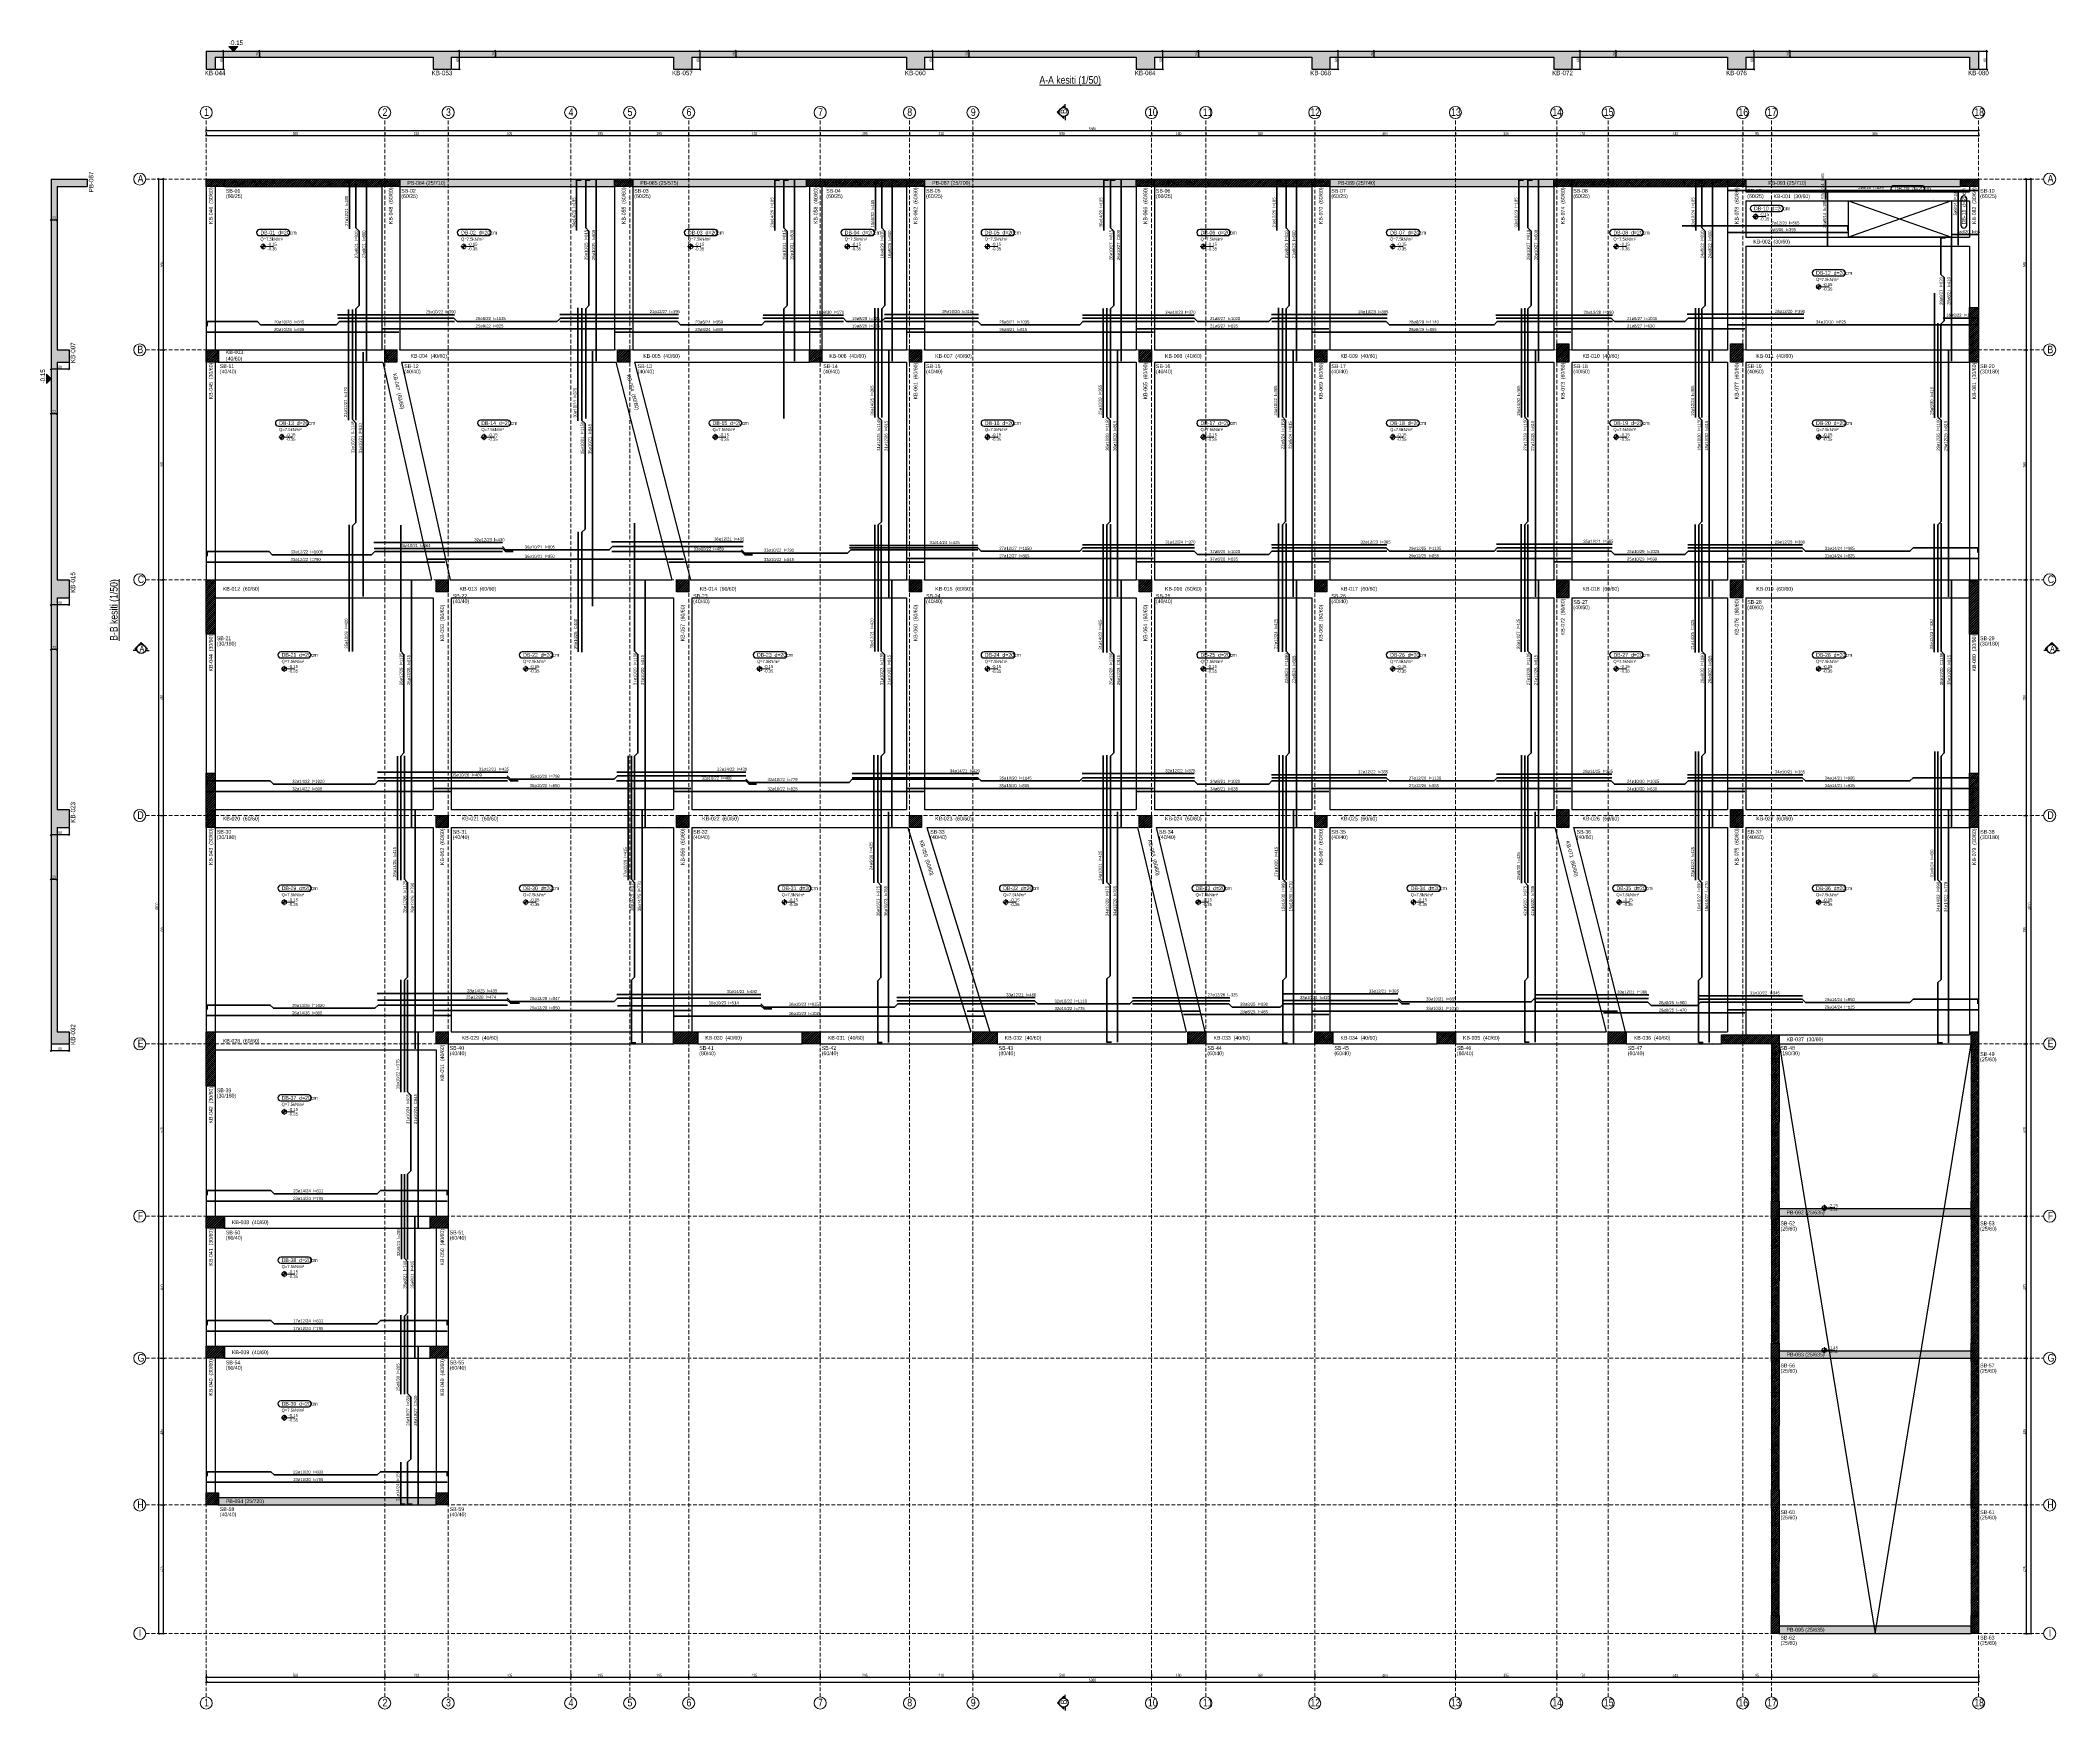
# Model space of a CAD drawing. Header units: millimetres. Extents: x 2430 to 9106, y 615 to 6139.
import ezdxf

# ---------------------------------------------------------------- set-up
doc = ezdxf.new("R2010")
doc.units = ezdxf.units.MM
doc.linetypes.add('DASHED', pattern=[19.05, 12.7, -6.35])
for name, color, linetype, lineweight in [('AKS BALONU (BEYKENT)', 7, 'Continuous', 20), ('AKS CIZGISI (BEYKENT)', 252, 'DASHED', 20), ('AKS NO (BEYKENT)', 3, 'Continuous', 20), ('AKS OLCU (BEYKENT)', 200, 'Continuous', 20), ('BOSLUK (BEYKENT)', 30, 'Continuous', 30), ('CIZGI (BEYKENT)', 1, 'Continuous', 20), ('DONATI (BEYKENT)', 4, 'Continuous', 35), ('DONATI YAZISI (BEYKENT)', 3, 'Continuous', 20), ('DOSEME ISMI (BEYKENT)', 9, 'Continuous', 20), ('DOSEME PAFTA (BEYKENT)', 3, 'Continuous', 20), ('DOSEME SINIRI (BEYKENT)', 2, 'Continuous', 30), ('KESIT (BEYKENT)', 151, 'Continuous', 25), ('KESIT ISMI (BEYKENT)', 6, 'Continuous', 20), ('KIRIS (BEYKENT)', 2, 'Continuous', 30), ('KIRIS ISMI (BEYKENT)', 40, 'Continuous', 20), ('KOLON (BEYKENT)', 3, 'Continuous', 30), ('KOLON ISMI (BEYKENT)', 91, 'Continuous', 20), ('KOT CIZGI (BEYKENT)', 120, 'Continuous', 20), ('KOT YAZI (BEYKENT)', 7, 'Continuous', 20), ('OLCU (BEYKENT)', 14, 'Continuous', 20), ('PERDE (BEYKENT)', 6, 'Continuous', 30), ('PERDE ISMI (BEYKENT)', 240, 'Continuous', 20), ('TARAMA (BEYKENT)', 252, 'Continuous', 25), ('YAZI (BEYKENT)', 140, 'Continuous', 20)]:
    doc.layers.add(name, color=color, linetype=linetype, lineweight=lineweight)
doc.styles.add('DONATI YAZISI (BEYKENT)', font='')
doc.styles.add('DSMOLC-50', font='bahnschrift light condensed', dxfattribs={"width": 0.75, "height": 10})
doc.styles.add('KLNOLC-25', font='bahnschrift light condensed', dxfattribs={"width": 0.75, "height": 10})
doc.styles.add('KOT (BEYKENT)', font='')
doc.styles.add('stastyle', font='RomanSTA.ttf')
doc.styles.add('YAZI (BEYKENT)', font='')
doc.styles.get('DONATI YAZISI (BEYKENT)').set_extended_font_data('Bahnschrift Light Condensed')
doc.styles.get('KOT (BEYKENT)').set_extended_font_data('Bahnschrift Light Condensed')
doc.styles.get('YAZI (BEYKENT)').set_extended_font_data('Bahnschrift Light Condensed')
doc.dimstyles.new('DSMOLC-50', dxfattribs={"dimtxt": 10, "dimasz": 5, "dimexe": 2, "dimexo": 2, "dimgap": 1, "dimtad": 1, "dimdec": 1, "dimrnd": 0.5, "dimzin": 12, "dimdsep": 46, "dimtxsty": 'DSMOLC-50', "dimblk": 'OBLIQUE', "dimblk1": 'OBLIQUE', "dimblk2": 'OBLIQUE', "dimcen": 0, "dimclrt": 7, "dimadec": 0, "dimazin": 0, "dimtfac": 1, "dimtdec": 4, "dimtix": 1, "dimtmove": 2, "dimatfit": 3, "dimfxl": 1, "dimtzin": 0, "dimarcsym": 0})
pattern_1 = [(45, (1250.5757, 1934.793), (-4.490128, 4.490128), []), (45, (1255.066, 1934.793), (-4.490128, 4.490128), [3.175, -1.5875])]
pattern_2 = [(45, (1250.5757, 1934.793), (-4.4194174, 4.4194174), []), (45, (1254.995, 1934.793), (-4.4194174, 4.4194174), [3.125, -1.5625])]

# ---------------------------------------------------------------- blocks, each defined once
blk = doc.blocks.new('_Oblique')
at = {"color": 0, "linetype": 'ByBlock', "lineweight": -2}
blk.add_line((-0.5, -0.5), (0.5, 0.5), dxfattribs=at)
blk = doc.blocks.new('*D82')
at = {"layer": 'AKS OLCU (BEYKENT)', "color": 0, "lineweight": -2, "transparency": 16777216}
for p, q in [((2978.7, 5834.1), (2978.7, 5822.1)), ((2978.7, 5824.1), (3568.7, 5824.1)), ((3568.7, 5834.1), (3568.7, 5822.1))]:
    blk.add_line(p, q, dxfattribs=at)
at = {"layer": 'DEFPOINTS', "color": 0, "transparency": 16777216}
for p in [(2978.7, 5836.1), (3568.7, 5836.1), (3568.7, 5824.1)]:
    blk.add_point(p, dxfattribs=at)
at = {"layer": 'AKS OLCU (BEYKENT)', "color": 0, "lineweight": -2, "transparency": 16777216, "xscale": 5, "yscale": 5, "zscale": 5, "rotation": 180}
blk.add_blockref('_Oblique', (2978.7, 5824.1), dxfattribs=at)
at = {"layer": 'AKS OLCU (BEYKENT)', "color": 0, "lineweight": -2, "transparency": 16777216, "xscale": 5, "yscale": 5, "zscale": 5}
blk.add_blockref('_Oblique', (3568.7, 5824.1), dxfattribs=at)
at = {"layer": 'AKS OLCU (BEYKENT)', "color": 7, "transparency": 16777216, "insert": (3273.7, 5830.2), "char_height": 10, "attachment_point": 5, "style": 'DSMOLC-50'}
blk.add_mtext('590', dxfattribs=at)
blk = doc.blocks.new('*D83')
at = {"layer": 'AKS OLCU (BEYKENT)', "color": 0, "lineweight": -2, "transparency": 16777216}
for p, q in [((3568.7, 5834.1), (3568.7, 5822.1)), ((3568.7, 5824.1), (3778.7, 5824.1)), ((3778.7, 5834.1), (3778.7, 5822.1))]:
    blk.add_line(p, q, dxfattribs=at)
at = {"layer": 'DEFPOINTS', "color": 0, "transparency": 16777216}
for p in [(3568.7, 5836.1), (3778.7, 5836.1), (3778.7, 5824.1)]:
    blk.add_point(p, dxfattribs=at)
at = {"layer": 'AKS OLCU (BEYKENT)', "color": 0, "lineweight": -2, "transparency": 16777216, "xscale": 5, "yscale": 5, "zscale": 5, "rotation": 180}
blk.add_blockref('_Oblique', (3568.7, 5824.1), dxfattribs=at)
at = {"layer": 'AKS OLCU (BEYKENT)', "color": 0, "lineweight": -2, "transparency": 16777216, "xscale": 5, "yscale": 5, "zscale": 5}
blk.add_blockref('_Oblique', (3778.7, 5824.1), dxfattribs=at)
at = {"layer": 'AKS OLCU (BEYKENT)', "color": 7, "transparency": 16777216, "insert": (3673.7, 5830.2), "char_height": 10, "attachment_point": 5, "style": 'DSMOLC-50'}
blk.add_mtext('210', dxfattribs=at)
blk = doc.blocks.new('*D84')
at = {"layer": 'AKS OLCU (BEYKENT)', "color": 0, "lineweight": -2, "transparency": 16777216}
for p, q in [((3778.7, 5834.1), (3778.7, 5822.1)), ((3778.7, 5824.1), (4183.7, 5824.1)), ((4183.7, 5834.1), (4183.7, 5822.1))]:
    blk.add_line(p, q, dxfattribs=at)
at = {"layer": 'DEFPOINTS', "color": 0, "transparency": 16777216}
for p in [(3778.7, 5836.1), (4183.7, 5836.1), (4183.7, 5824.1)]:
    blk.add_point(p, dxfattribs=at)
at = {"layer": 'AKS OLCU (BEYKENT)', "color": 0, "lineweight": -2, "transparency": 16777216, "xscale": 5, "yscale": 5, "zscale": 5, "rotation": 180}
blk.add_blockref('_Oblique', (3778.7, 5824.1), dxfattribs=at)
at = {"layer": 'AKS OLCU (BEYKENT)', "color": 0, "lineweight": -2, "transparency": 16777216, "xscale": 5, "yscale": 5, "zscale": 5}
blk.add_blockref('_Oblique', (4183.7, 5824.1), dxfattribs=at)
at = {"layer": 'AKS OLCU (BEYKENT)', "color": 7, "transparency": 16777216, "insert": (3981.2, 5830.2), "char_height": 10, "attachment_point": 5, "style": 'DSMOLC-50'}
blk.add_mtext('405', dxfattribs=at)
blk = doc.blocks.new('*D85')
at = {"layer": 'AKS OLCU (BEYKENT)', "color": 0, "lineweight": -2, "transparency": 16777216}
for p, q in [((4183.7, 5834.1), (4183.7, 5822.1)), ((4183.7, 5824.1), (4378.7, 5824.1)), ((4378.7, 5834.1), (4378.7, 5822.1))]:
    blk.add_line(p, q, dxfattribs=at)
at = {"layer": 'DEFPOINTS', "color": 0, "transparency": 16777216}
for p in [(4183.7, 5836.1), (4378.7, 5836.1), (4378.7, 5824.1)]:
    blk.add_point(p, dxfattribs=at)
at = {"layer": 'AKS OLCU (BEYKENT)', "color": 0, "lineweight": -2, "transparency": 16777216, "xscale": 5, "yscale": 5, "zscale": 5, "rotation": 180}
blk.add_blockref('_Oblique', (4183.7, 5824.1), dxfattribs=at)
at = {"layer": 'AKS OLCU (BEYKENT)', "color": 0, "lineweight": -2, "transparency": 16777216, "xscale": 5, "yscale": 5, "zscale": 5}
blk.add_blockref('_Oblique', (4378.7, 5824.1), dxfattribs=at)
at = {"layer": 'AKS OLCU (BEYKENT)', "color": 7, "transparency": 16777216, "insert": (4281.2, 5830.2), "char_height": 10, "attachment_point": 5, "style": 'DSMOLC-50'}
blk.add_mtext('195', dxfattribs=at)
blk = doc.blocks.new('*D86')
at = {"layer": 'AKS OLCU (BEYKENT)', "color": 0, "lineweight": -2, "transparency": 16777216}
for p, q in [((4378.7, 5834.1), (4378.7, 5822.1)), ((4378.7, 5824.1), (4573.7, 5824.1)), ((4573.7, 5834.1), (4573.7, 5822.1))]:
    blk.add_line(p, q, dxfattribs=at)
at = {"layer": 'DEFPOINTS', "color": 0, "transparency": 16777216}
for p in [(4378.7, 5836.1), (4573.7, 5836.1), (4573.7, 5824.1)]:
    blk.add_point(p, dxfattribs=at)
at = {"layer": 'AKS OLCU (BEYKENT)', "color": 0, "lineweight": -2, "transparency": 16777216, "xscale": 5, "yscale": 5, "zscale": 5, "rotation": 180}
blk.add_blockref('_Oblique', (4378.7, 5824.1), dxfattribs=at)
at = {"layer": 'AKS OLCU (BEYKENT)', "color": 0, "lineweight": -2, "transparency": 16777216, "xscale": 5, "yscale": 5, "zscale": 5}
blk.add_blockref('_Oblique', (4573.7, 5824.1), dxfattribs=at)
at = {"layer": 'AKS OLCU (BEYKENT)', "color": 7, "transparency": 16777216, "insert": (4476.2, 5830.2), "char_height": 10, "attachment_point": 5, "style": 'DSMOLC-50'}
blk.add_mtext('195', dxfattribs=at)
blk = doc.blocks.new('*D87')
at = {"layer": 'AKS OLCU (BEYKENT)', "color": 0, "lineweight": -2, "transparency": 16777216}
for p, q in [((4573.7, 5834.1), (4573.7, 5822.1)), ((4573.7, 5824.1), (5008.7, 5824.1)), ((5008.7, 5834.1), (5008.7, 5822.1))]:
    blk.add_line(p, q, dxfattribs=at)
at = {"layer": 'DEFPOINTS', "color": 0, "transparency": 16777216}
for p in [(4573.7, 5836.1), (5008.7, 5836.1), (5008.7, 5824.1)]:
    blk.add_point(p, dxfattribs=at)
at = {"layer": 'AKS OLCU (BEYKENT)', "color": 0, "lineweight": -2, "transparency": 16777216, "xscale": 5, "yscale": 5, "zscale": 5, "rotation": 180}
blk.add_blockref('_Oblique', (4573.7, 5824.1), dxfattribs=at)
at = {"layer": 'AKS OLCU (BEYKENT)', "color": 0, "lineweight": -2, "transparency": 16777216, "xscale": 5, "yscale": 5, "zscale": 5}
blk.add_blockref('_Oblique', (5008.7, 5824.1), dxfattribs=at)
at = {"layer": 'AKS OLCU (BEYKENT)', "color": 7, "transparency": 16777216, "insert": (4791.2, 5830.2), "char_height": 10, "attachment_point": 5, "style": 'DSMOLC-50'}
blk.add_mtext('435', dxfattribs=at)
blk = doc.blocks.new('*D88')
at = {"layer": 'AKS OLCU (BEYKENT)', "color": 0, "lineweight": -2, "transparency": 16777216}
for p, q in [((5008.7, 5834.1), (5008.7, 5822.1)), ((5008.7, 5824.1), (5303.7, 5824.1)), ((5303.7, 5834.1), (5303.7, 5822.1))]:
    blk.add_line(p, q, dxfattribs=at)
at = {"layer": 'DEFPOINTS', "color": 0, "transparency": 16777216}
for p in [(5008.7, 5836.1), (5303.7, 5836.1), (5303.7, 5824.1)]:
    blk.add_point(p, dxfattribs=at)
at = {"layer": 'AKS OLCU (BEYKENT)', "color": 0, "lineweight": -2, "transparency": 16777216, "xscale": 5, "yscale": 5, "zscale": 5, "rotation": 180}
blk.add_blockref('_Oblique', (5008.7, 5824.1), dxfattribs=at)
at = {"layer": 'AKS OLCU (BEYKENT)', "color": 0, "lineweight": -2, "transparency": 16777216, "xscale": 5, "yscale": 5, "zscale": 5}
blk.add_blockref('_Oblique', (5303.7, 5824.1), dxfattribs=at)
at = {"layer": 'AKS OLCU (BEYKENT)', "color": 7, "transparency": 16777216, "insert": (5156.2, 5830.2), "char_height": 10, "attachment_point": 5, "style": 'DSMOLC-50'}
blk.add_mtext('295', dxfattribs=at)
blk = doc.blocks.new('*D89')
at = {"layer": 'AKS OLCU (BEYKENT)', "color": 0, "lineweight": -2, "transparency": 16777216}
for p, q in [((5303.7, 5834.1), (5303.7, 5822.1)), ((5303.7, 5824.1), (5513.7, 5824.1)), ((5513.7, 5834.1), (5513.7, 5822.1))]:
    blk.add_line(p, q, dxfattribs=at)
at = {"layer": 'DEFPOINTS', "color": 0, "transparency": 16777216}
for p in [(5303.7, 5836.1), (5513.7, 5836.1), (5513.7, 5824.1)]:
    blk.add_point(p, dxfattribs=at)
at = {"layer": 'AKS OLCU (BEYKENT)', "color": 0, "lineweight": -2, "transparency": 16777216, "xscale": 5, "yscale": 5, "zscale": 5, "rotation": 180}
blk.add_blockref('_Oblique', (5303.7, 5824.1), dxfattribs=at)
at = {"layer": 'AKS OLCU (BEYKENT)', "color": 0, "lineweight": -2, "transparency": 16777216, "xscale": 5, "yscale": 5, "zscale": 5}
blk.add_blockref('_Oblique', (5513.7, 5824.1), dxfattribs=at)
at = {"layer": 'AKS OLCU (BEYKENT)', "color": 7, "transparency": 16777216, "insert": (5408.7, 5830.2), "char_height": 10, "attachment_point": 5, "style": 'DSMOLC-50'}
blk.add_mtext('210', dxfattribs=at)
blk = doc.blocks.new('*D90')
at = {"layer": 'AKS OLCU (BEYKENT)', "color": 0, "lineweight": -2, "transparency": 16777216}
for p, q in [((5513.7, 5834.1), (5513.7, 5822.1)), ((5513.7, 5824.1), (6103.7, 5824.1)), ((6103.7, 5834.1), (6103.7, 5822.1))]:
    blk.add_line(p, q, dxfattribs=at)
at = {"layer": 'DEFPOINTS', "color": 0, "transparency": 16777216}
for p in [(5513.7, 5836.1), (6103.7, 5836.1), (6103.7, 5824.1)]:
    blk.add_point(p, dxfattribs=at)
at = {"layer": 'AKS OLCU (BEYKENT)', "color": 0, "lineweight": -2, "transparency": 16777216, "xscale": 5, "yscale": 5, "zscale": 5, "rotation": 180}
blk.add_blockref('_Oblique', (5513.7, 5824.1), dxfattribs=at)
at = {"layer": 'AKS OLCU (BEYKENT)', "color": 0, "lineweight": -2, "transparency": 16777216, "xscale": 5, "yscale": 5, "zscale": 5}
blk.add_blockref('_Oblique', (6103.7, 5824.1), dxfattribs=at)
at = {"layer": 'AKS OLCU (BEYKENT)', "color": 7, "transparency": 16777216, "insert": (5808.7, 5830.2), "char_height": 10, "attachment_point": 5, "style": 'DSMOLC-50'}
blk.add_mtext('590', dxfattribs=at)
blk = doc.blocks.new('*D91')
at = {"layer": 'AKS OLCU (BEYKENT)', "color": 0, "lineweight": -2, "transparency": 16777216}
for p, q in [((6103.7, 5834.1), (6103.7, 5822.1)), ((6103.7, 5824.1), (6283.7, 5824.1)), ((6283.7, 5834.1), (6283.7, 5822.1))]:
    blk.add_line(p, q, dxfattribs=at)
at = {"layer": 'DEFPOINTS', "color": 0, "transparency": 16777216}
for p in [(6103.7, 5836.1), (6283.7, 5836.1), (6283.7, 5824.1)]:
    blk.add_point(p, dxfattribs=at)
at = {"layer": 'AKS OLCU (BEYKENT)', "color": 0, "lineweight": -2, "transparency": 16777216, "xscale": 5, "yscale": 5, "zscale": 5, "rotation": 180}
blk.add_blockref('_Oblique', (6103.7, 5824.1), dxfattribs=at)
at = {"layer": 'AKS OLCU (BEYKENT)', "color": 0, "lineweight": -2, "transparency": 16777216, "xscale": 5, "yscale": 5, "zscale": 5}
blk.add_blockref('_Oblique', (6283.7, 5824.1), dxfattribs=at)
at = {"layer": 'AKS OLCU (BEYKENT)', "color": 7, "transparency": 16777216, "insert": (6193.7, 5830.2), "char_height": 10, "attachment_point": 5, "style": 'DSMOLC-50'}
blk.add_mtext('180', dxfattribs=at)
blk = doc.blocks.new('*D92')
at = {"layer": 'AKS OLCU (BEYKENT)', "color": 0, "lineweight": -2, "transparency": 16777216}
for p, q in [((6283.7, 5834.1), (6283.7, 5822.1)), ((6283.7, 5824.1), (6643.7, 5824.1)), ((6643.7, 5834.1), (6643.7, 5822.1))]:
    blk.add_line(p, q, dxfattribs=at)
at = {"layer": 'DEFPOINTS', "color": 0, "transparency": 16777216}
for p in [(6283.7, 5836.1), (6643.7, 5836.1), (6643.7, 5824.1)]:
    blk.add_point(p, dxfattribs=at)
at = {"layer": 'AKS OLCU (BEYKENT)', "color": 0, "lineweight": -2, "transparency": 16777216, "xscale": 5, "yscale": 5, "zscale": 5, "rotation": 180}
blk.add_blockref('_Oblique', (6283.7, 5824.1), dxfattribs=at)
at = {"layer": 'AKS OLCU (BEYKENT)', "color": 0, "lineweight": -2, "transparency": 16777216, "xscale": 5, "yscale": 5, "zscale": 5}
blk.add_blockref('_Oblique', (6643.7, 5824.1), dxfattribs=at)
at = {"layer": 'AKS OLCU (BEYKENT)', "color": 7, "transparency": 16777216, "insert": (6463.7, 5830.2), "char_height": 10, "attachment_point": 5, "style": 'DSMOLC-50'}
blk.add_mtext('360', dxfattribs=at)
blk = doc.blocks.new('*D93')
at = {"layer": 'AKS OLCU (BEYKENT)', "color": 0, "lineweight": -2, "transparency": 16777216}
for p, q in [((6643.7, 5834.1), (6643.7, 5822.1)), ((6643.7, 5824.1), (7108.7, 5824.1)), ((7108.7, 5834.1), (7108.7, 5822.1))]:
    blk.add_line(p, q, dxfattribs=at)
at = {"layer": 'DEFPOINTS', "color": 0, "transparency": 16777216}
for p in [(6643.7, 5836.1), (7108.7, 5836.1), (7108.7, 5824.1)]:
    blk.add_point(p, dxfattribs=at)
at = {"layer": 'AKS OLCU (BEYKENT)', "color": 0, "lineweight": -2, "transparency": 16777216, "xscale": 5, "yscale": 5, "zscale": 5, "rotation": 180}
blk.add_blockref('_Oblique', (6643.7, 5824.1), dxfattribs=at)
at = {"layer": 'AKS OLCU (BEYKENT)', "color": 0, "lineweight": -2, "transparency": 16777216, "xscale": 5, "yscale": 5, "zscale": 5}
blk.add_blockref('_Oblique', (7108.7, 5824.1), dxfattribs=at)
at = {"layer": 'AKS OLCU (BEYKENT)', "color": 7, "transparency": 16777216, "insert": (6876.2, 5830.1), "char_height": 10, "attachment_point": 5, "style": 'DSMOLC-50'}
blk.add_mtext('465', dxfattribs=at)
blk = doc.blocks.new('*D94')
at = {"layer": 'AKS OLCU (BEYKENT)', "color": 0, "lineweight": -2, "transparency": 16777216}
for p, q in [((7108.7, 5834.1), (7108.7, 5822.1)), ((7108.7, 5824.1), (7443.7, 5824.1)), ((7443.7, 5834.1), (7443.7, 5822.1))]:
    blk.add_line(p, q, dxfattribs=at)
at = {"layer": 'DEFPOINTS', "color": 0, "transparency": 16777216}
for p in [(7108.7, 5836.1), (7443.7, 5836.1), (7443.7, 5824.1)]:
    blk.add_point(p, dxfattribs=at)
at = {"layer": 'AKS OLCU (BEYKENT)', "color": 0, "lineweight": -2, "transparency": 16777216, "xscale": 5, "yscale": 5, "zscale": 5, "rotation": 180}
blk.add_blockref('_Oblique', (7108.7, 5824.1), dxfattribs=at)
at = {"layer": 'AKS OLCU (BEYKENT)', "color": 0, "lineweight": -2, "transparency": 16777216, "xscale": 5, "yscale": 5, "zscale": 5}
blk.add_blockref('_Oblique', (7443.7, 5824.1), dxfattribs=at)
at = {"layer": 'AKS OLCU (BEYKENT)', "color": 7, "transparency": 16777216, "insert": (7276.2, 5830.2), "char_height": 10, "attachment_point": 5, "style": 'DSMOLC-50'}
blk.add_mtext('335', dxfattribs=at)
blk = doc.blocks.new('*D95')
at = {"layer": 'AKS OLCU (BEYKENT)', "color": 0, "lineweight": -2, "transparency": 16777216}
for p, q in [((7443.7, 5834.1), (7443.7, 5822.1)), ((7443.7, 5824.1), (7613.7, 5824.1)), ((7613.7, 5834.1), (7613.7, 5822.1))]:
    blk.add_line(p, q, dxfattribs=at)
at = {"layer": 'DEFPOINTS', "color": 0, "transparency": 16777216}
for p in [(7443.7, 5836.1), (7613.7, 5836.1), (7613.7, 5824.1)]:
    blk.add_point(p, dxfattribs=at)
at = {"layer": 'AKS OLCU (BEYKENT)', "color": 0, "lineweight": -2, "transparency": 16777216, "xscale": 5, "yscale": 5, "zscale": 5, "rotation": 180}
blk.add_blockref('_Oblique', (7443.7, 5824.1), dxfattribs=at)
at = {"layer": 'AKS OLCU (BEYKENT)', "color": 0, "lineweight": -2, "transparency": 16777216, "xscale": 5, "yscale": 5, "zscale": 5}
blk.add_blockref('_Oblique', (7613.7, 5824.1), dxfattribs=at)
at = {"layer": 'AKS OLCU (BEYKENT)', "color": 7, "transparency": 16777216, "insert": (7528.7, 5830.2), "char_height": 10, "attachment_point": 5, "style": 'DSMOLC-50'}
blk.add_mtext('170', dxfattribs=at)
blk = doc.blocks.new('*D96')
at = {"layer": 'AKS OLCU (BEYKENT)', "color": 0, "lineweight": -2, "transparency": 16777216}
for p, q in [((7613.7, 5834.1), (7613.7, 5822.1)), ((7613.7, 5824.1), (8058.7, 5824.1)), ((8058.7, 5834.1), (8058.7, 5822.1))]:
    blk.add_line(p, q, dxfattribs=at)
at = {"layer": 'DEFPOINTS', "color": 0, "transparency": 16777216}
for p in [(7613.7, 5836.1), (8058.7, 5836.1), (8058.7, 5824.1)]:
    blk.add_point(p, dxfattribs=at)
at = {"layer": 'AKS OLCU (BEYKENT)', "color": 0, "lineweight": -2, "transparency": 16777216, "xscale": 5, "yscale": 5, "zscale": 5, "rotation": 180}
blk.add_blockref('_Oblique', (7613.7, 5824.1), dxfattribs=at)
at = {"layer": 'AKS OLCU (BEYKENT)', "color": 0, "lineweight": -2, "transparency": 16777216, "xscale": 5, "yscale": 5, "zscale": 5}
blk.add_blockref('_Oblique', (8058.7, 5824.1), dxfattribs=at)
at = {"layer": 'AKS OLCU (BEYKENT)', "color": 7, "transparency": 16777216, "insert": (7836.2, 5830.1), "char_height": 10, "attachment_point": 5, "style": 'DSMOLC-50'}
blk.add_mtext('445', dxfattribs=at)
blk = doc.blocks.new('*D97')
at = {"layer": 'AKS OLCU (BEYKENT)', "color": 0, "lineweight": -2, "transparency": 16777216}
for p, q in [((8058.7, 5834.1), (8058.7, 5822.1)), ((8058.7, 5824.1), (8153.7, 5824.1)), ((8153.7, 5834.1), (8153.7, 5822.1))]:
    blk.add_line(p, q, dxfattribs=at)
at = {"layer": 'DEFPOINTS', "color": 0, "transparency": 16777216}
for p in [(8058.7, 5836.1), (8153.7, 5836.1), (8153.7, 5824.1)]:
    blk.add_point(p, dxfattribs=at)
at = {"layer": 'AKS OLCU (BEYKENT)', "color": 0, "lineweight": -2, "transparency": 16777216, "xscale": 5, "yscale": 5, "zscale": 5, "rotation": 180}
blk.add_blockref('_Oblique', (8058.7, 5824.1), dxfattribs=at)
at = {"layer": 'AKS OLCU (BEYKENT)', "color": 0, "lineweight": -2, "transparency": 16777216, "xscale": 5, "yscale": 5, "zscale": 5}
blk.add_blockref('_Oblique', (8153.7, 5824.1), dxfattribs=at)
at = {"layer": 'AKS OLCU (BEYKENT)', "color": 7, "transparency": 16777216, "insert": (8106.2, 5830.2), "char_height": 10, "attachment_point": 5, "style": 'DSMOLC-50'}
blk.add_mtext('95', dxfattribs=at)
blk = doc.blocks.new('*D98')
at = {"layer": 'AKS OLCU (BEYKENT)', "color": 0, "lineweight": -2, "transparency": 16777216}
for p, q in [((8153.7, 5834.1), (8153.7, 5822.1)), ((8153.7, 5824.1), (8838.7, 5824.1)), ((8838.7, 5834.1), (8838.7, 5822.1))]:
    blk.add_line(p, q, dxfattribs=at)
at = {"layer": 'DEFPOINTS', "color": 0, "transparency": 16777216}
for p in [(8153.7, 5836.1), (8838.7, 5836.1), (8838.7, 5824.1)]:
    blk.add_point(p, dxfattribs=at)
at = {"layer": 'AKS OLCU (BEYKENT)', "color": 0, "lineweight": -2, "transparency": 16777216, "xscale": 5, "yscale": 5, "zscale": 5, "rotation": 180}
blk.add_blockref('_Oblique', (8153.7, 5824.1), dxfattribs=at)
at = {"layer": 'AKS OLCU (BEYKENT)', "color": 0, "lineweight": -2, "transparency": 16777216, "xscale": 5, "yscale": 5, "zscale": 5}
blk.add_blockref('_Oblique', (8838.7, 5824.1), dxfattribs=at)
at = {"layer": 'AKS OLCU (BEYKENT)', "color": 7, "transparency": 16777216, "insert": (8496.2, 5830.2), "char_height": 10, "attachment_point": 5, "style": 'DSMOLC-50'}
blk.add_mtext('685', dxfattribs=at)
blk = doc.blocks.new('*D99')
at = {"layer": 'AKS OLCU (BEYKENT)', "color": 0, "lineweight": -2, "transparency": 16777216}
for p, q in [((2978.7, 5838.1), (2978.7, 5842.1)), ((2978.7, 5840.1), (8838.7, 5840.1)), ((8838.7, 5838.1), (8838.7, 5842.1))]:
    blk.add_line(p, q, dxfattribs=at)
at = {"layer": 'DEFPOINTS', "color": 0, "transparency": 16777216}
for p in [(2978.7, 5836.1), (8838.7, 5840.1), (8838.7, 5836.1)]:
    blk.add_point(p, dxfattribs=at)
at = {"layer": 'AKS OLCU (BEYKENT)', "color": 0, "lineweight": -2, "transparency": 16777216, "xscale": 5, "yscale": 5, "zscale": 5, "rotation": 180}
blk.add_blockref('_Oblique', (2978.7, 5840.1), dxfattribs=at)
at = {"layer": 'AKS OLCU (BEYKENT)', "color": 0, "lineweight": -2, "transparency": 16777216, "xscale": 5, "yscale": 5, "zscale": 5}
blk.add_blockref('_Oblique', (8838.7, 5840.1), dxfattribs=at)
at = {"layer": 'AKS OLCU (BEYKENT)', "color": 7, "transparency": 16777216, "insert": (5908.7, 5846.2), "char_height": 10, "attachment_point": 5, "style": 'DSMOLC-50'}
blk.add_mtext('5860', dxfattribs=at)
blk = doc.blocks.new('*D100')
at = {"layer": 'AKS OLCU (BEYKENT)', "color": 0, "lineweight": -2, "transparency": 16777216}
for p, q in [((8986.6, 1294.8), (8998.6, 1294.8)), ((8996.6, 869.8), (8996.6, 1294.8)), ((8986.6, 869.8), (8998.6, 869.8))]:
    blk.add_line(p, q, dxfattribs=at)
at = {"layer": 'DEFPOINTS', "color": 0, "transparency": 16777216}
for p in [(8984.6, 1294.8), (8996.6, 1294.8), (8984.6, 869.8)]:
    blk.add_point(p, dxfattribs=at)
at = {"layer": 'AKS OLCU (BEYKENT)', "color": 0, "lineweight": -2, "transparency": 16777216, "xscale": 5, "yscale": 5, "zscale": 5}
for p, rotation in [((8996.6, 1294.8), 90), ((8996.6, 869.8), 270)]:
    blk.add_blockref('_Oblique', p, dxfattribs=dict(at, rotation=rotation))
at = {"layer": 'AKS OLCU (BEYKENT)', "color": 7, "transparency": 16777216, "insert": (8990.5, 1082.3), "char_height": 10, "attachment_point": 5, "rotation": 90, "style": 'DSMOLC-50'}
blk.add_mtext('425', dxfattribs=at)
blk = doc.blocks.new('*D101')
at = {"layer": 'AKS OLCU (BEYKENT)', "color": 0, "lineweight": -2, "transparency": 16777216}
for p, q in [((8986.6, 1779.8), (8998.6, 1779.8)), ((8996.6, 1294.8), (8996.6, 1779.8)), ((8986.6, 1294.8), (8998.6, 1294.8))]:
    blk.add_line(p, q, dxfattribs=at)
at = {"layer": 'DEFPOINTS', "color": 0, "transparency": 16777216}
for p in [(8984.6, 1779.8), (8996.6, 1779.8), (8984.6, 1294.8)]:
    blk.add_point(p, dxfattribs=at)
at = {"layer": 'AKS OLCU (BEYKENT)', "color": 0, "lineweight": -2, "transparency": 16777216, "xscale": 5, "yscale": 5, "zscale": 5}
for p, rotation in [((8996.6, 1779.8), 90), ((8996.6, 1294.8), 270)]:
    blk.add_blockref('_Oblique', p, dxfattribs=dict(at, rotation=rotation))
at = {"layer": 'AKS OLCU (BEYKENT)', "color": 7, "transparency": 16777216, "insert": (8990.5, 1537.3), "char_height": 10, "attachment_point": 5, "rotation": 90, "style": 'DSMOLC-50'}
blk.add_mtext('485', dxfattribs=at)
blk = doc.blocks.new('*D102')
at = {"layer": 'AKS OLCU (BEYKENT)', "color": 0, "lineweight": -2, "transparency": 16777216}
for p, q in [((8986.6, 2249.8), (8998.6, 2249.8)), ((8996.6, 1779.8), (8996.6, 2249.8)), ((8986.6, 1779.8), (8998.6, 1779.8))]:
    blk.add_line(p, q, dxfattribs=at)
at = {"layer": 'DEFPOINTS', "color": 0, "transparency": 16777216}
for p in [(8984.6, 2249.8), (8996.6, 2249.8), (8984.6, 1779.8)]:
    blk.add_point(p, dxfattribs=at)
at = {"layer": 'AKS OLCU (BEYKENT)', "color": 0, "lineweight": -2, "transparency": 16777216, "xscale": 5, "yscale": 5, "zscale": 5}
for p, rotation in [((8996.6, 2249.8), 90), ((8996.6, 1779.8), 270)]:
    blk.add_blockref('_Oblique', p, dxfattribs=dict(at, rotation=rotation))
at = {"layer": 'AKS OLCU (BEYKENT)', "color": 7, "transparency": 16777216, "insert": (8990.5, 2014.8), "char_height": 10, "attachment_point": 5, "rotation": 90, "style": 'DSMOLC-50'}
blk.add_mtext('470', dxfattribs=at)
blk = doc.blocks.new('*D103')
at = {"layer": 'AKS OLCU (BEYKENT)', "color": 0, "lineweight": -2, "transparency": 16777216}
for p, q in [((8986.6, 2819.8), (8998.6, 2819.8)), ((8996.6, 2249.8), (8996.6, 2819.8)), ((8986.6, 2249.8), (8998.6, 2249.8))]:
    blk.add_line(p, q, dxfattribs=at)
at = {"layer": 'DEFPOINTS', "color": 0, "transparency": 16777216}
for p in [(8984.6, 2819.8), (8996.6, 2819.8), (8984.6, 2249.8)]:
    blk.add_point(p, dxfattribs=at)
at = {"layer": 'AKS OLCU (BEYKENT)', "color": 0, "lineweight": -2, "transparency": 16777216, "xscale": 5, "yscale": 5, "zscale": 5}
for p, rotation in [((8996.6, 2819.8), 90), ((8996.6, 2249.8), 270)]:
    blk.add_blockref('_Oblique', p, dxfattribs=dict(at, rotation=rotation))
at = {"layer": 'AKS OLCU (BEYKENT)', "color": 7, "transparency": 16777216, "insert": (8990.5, 2534.8), "char_height": 10, "attachment_point": 5, "rotation": 90, "style": 'DSMOLC-50'}
blk.add_mtext('570', dxfattribs=at)
blk = doc.blocks.new('*D104')
at = {"layer": 'AKS OLCU (BEYKENT)', "color": 0, "lineweight": -2, "transparency": 16777216}
for p, q in [((8986.6, 3574.8), (8998.6, 3574.8)), ((8996.6, 2819.8), (8996.6, 3574.8)), ((8986.6, 2819.8), (8998.6, 2819.8))]:
    blk.add_line(p, q, dxfattribs=at)
at = {"layer": 'DEFPOINTS', "color": 0, "transparency": 16777216}
for p in [(8984.6, 3574.8), (8996.6, 3574.8), (8984.6, 2819.8)]:
    blk.add_point(p, dxfattribs=at)
at = {"layer": 'AKS OLCU (BEYKENT)', "color": 0, "lineweight": -2, "transparency": 16777216, "xscale": 5, "yscale": 5, "zscale": 5}
for p, rotation in [((8996.6, 3574.8), 90), ((8996.6, 2819.8), 270)]:
    blk.add_blockref('_Oblique', p, dxfattribs=dict(at, rotation=rotation))
at = {"layer": 'AKS OLCU (BEYKENT)', "color": 7, "transparency": 16777216, "insert": (8990.6, 3197.3), "char_height": 10, "attachment_point": 5, "rotation": 90, "style": 'DSMOLC-50'}
blk.add_mtext('755', dxfattribs=at)
blk = doc.blocks.new('*D105')
at = {"layer": 'AKS OLCU (BEYKENT)', "color": 0, "lineweight": -2, "transparency": 16777216}
for p, q in [((8986.6, 4354.8), (8998.6, 4354.8)), ((8996.6, 3574.8), (8996.6, 4354.8)), ((8986.6, 3574.8), (8998.6, 3574.8))]:
    blk.add_line(p, q, dxfattribs=at)
at = {"layer": 'DEFPOINTS', "color": 0, "transparency": 16777216}
for p in [(8984.6, 4354.8), (8996.6, 4354.8), (8984.6, 3574.8)]:
    blk.add_point(p, dxfattribs=at)
at = {"layer": 'AKS OLCU (BEYKENT)', "color": 0, "lineweight": -2, "transparency": 16777216, "xscale": 5, "yscale": 5, "zscale": 5}
for p, rotation in [((8996.6, 4354.8), 90), ((8996.6, 3574.8), 270)]:
    blk.add_blockref('_Oblique', p, dxfattribs=dict(at, rotation=rotation))
at = {"layer": 'AKS OLCU (BEYKENT)', "color": 7, "transparency": 16777216, "insert": (8990.5, 3964.8), "char_height": 10, "attachment_point": 5, "rotation": 90, "style": 'DSMOLC-50'}
blk.add_mtext('780', dxfattribs=at)
blk = doc.blocks.new('*D106')
at = {"layer": 'AKS OLCU (BEYKENT)', "color": 0, "lineweight": -2, "transparency": 16777216}
for p, q in [((8986.6, 5114.8), (8998.6, 5114.8)), ((8996.6, 4354.8), (8996.6, 5114.8)), ((8986.6, 4354.8), (8998.6, 4354.8))]:
    blk.add_line(p, q, dxfattribs=at)
at = {"layer": 'DEFPOINTS', "color": 0, "transparency": 16777216}
for p in [(8984.6, 5114.8), (8996.6, 5114.8), (8984.6, 4354.8)]:
    blk.add_point(p, dxfattribs=at)
at = {"layer": 'AKS OLCU (BEYKENT)', "color": 0, "lineweight": -2, "transparency": 16777216, "xscale": 5, "yscale": 5, "zscale": 5}
for p, rotation in [((8996.6, 5114.8), 90), ((8996.6, 4354.8), 270)]:
    blk.add_blockref('_Oblique', p, dxfattribs=dict(at, rotation=rotation))
at = {"layer": 'AKS OLCU (BEYKENT)', "color": 7, "transparency": 16777216, "insert": (8990.5, 4734.8), "char_height": 10, "attachment_point": 5, "rotation": 90, "style": 'DSMOLC-50'}
blk.add_mtext('760', dxfattribs=at)
blk = doc.blocks.new('*D107')
at = {"layer": 'AKS OLCU (BEYKENT)', "color": 0, "lineweight": -2, "transparency": 16777216}
for p, q in [((8986.6, 5679.8), (8998.6, 5679.8)), ((8996.6, 5114.8), (8996.6, 5679.8)), ((8986.6, 5114.8), (8998.6, 5114.8))]:
    blk.add_line(p, q, dxfattribs=at)
at = {"layer": 'DEFPOINTS', "color": 0, "transparency": 16777216}
for p in [(8984.6, 5679.8), (8996.6, 5679.8), (8984.6, 5114.8)]:
    blk.add_point(p, dxfattribs=at)
at = {"layer": 'AKS OLCU (BEYKENT)', "color": 0, "lineweight": -2, "transparency": 16777216, "xscale": 5, "yscale": 5, "zscale": 5}
for p, rotation in [((8996.6, 5679.8), 90), ((8996.6, 5114.8), 270)]:
    blk.add_blockref('_Oblique', p, dxfattribs=dict(at, rotation=rotation))
at = {"layer": 'AKS OLCU (BEYKENT)', "color": 7, "transparency": 16777216, "insert": (8990.6, 5397.3), "char_height": 10, "attachment_point": 5, "rotation": 90, "style": 'DSMOLC-50'}
blk.add_mtext('565', dxfattribs=at)
blk = doc.blocks.new('*D108')
at = {"layer": 'AKS OLCU (BEYKENT)', "color": 0, "lineweight": -2, "transparency": 16777216}
for p, q in [((8986.6, 5679.8), (9014.6, 5679.8)), ((9012.6, 869.8), (9012.6, 5679.8)), ((8986.6, 869.8), (9014.6, 869.8))]:
    blk.add_line(p, q, dxfattribs=at)
at = {"layer": 'DEFPOINTS', "color": 0, "transparency": 16777216}
for p in [(8984.6, 5679.8), (9012.6, 5679.8), (8984.6, 869.8)]:
    blk.add_point(p, dxfattribs=at)
at = {"layer": 'AKS OLCU (BEYKENT)', "color": 0, "lineweight": -2, "transparency": 16777216, "xscale": 5, "yscale": 5, "zscale": 5}
for p, rotation in [((9012.6, 5679.8), 90), ((9012.6, 869.8), 270)]:
    blk.add_blockref('_Oblique', p, dxfattribs=dict(at, rotation=rotation))
at = {"layer": 'AKS OLCU (BEYKENT)', "color": 7, "transparency": 16777216, "insert": (9006.5, 3274.8), "char_height": 10, "attachment_point": 5, "rotation": 90, "style": 'DSMOLC-50'}
blk.add_mtext('4810', dxfattribs=at)
blk = doc.blocks.new('*D109')
at = {"layer": 'AKS OLCU (BEYKENT)', "color": 0, "lineweight": -2, "transparency": 16777216}
for p, q in [((2978.7, 735.2), (2978.7, 723.2)), ((3568.7, 735.2), (3568.7, 723.2)), ((2978.7, 725.2), (3568.7, 725.2))]:
    blk.add_line(p, q, dxfattribs=at)
at = {"layer": 'DEFPOINTS', "color": 0, "transparency": 16777216}
for p in [(2978.7, 737.2), (3568.7, 737.2), (3568.7, 725.2)]:
    blk.add_point(p, dxfattribs=at)
at = {"layer": 'AKS OLCU (BEYKENT)', "color": 0, "lineweight": -2, "transparency": 16777216, "xscale": 5, "yscale": 5, "zscale": 5, "rotation": 180}
blk.add_blockref('_Oblique', (2978.7, 725.2), dxfattribs=at)
at = {"layer": 'AKS OLCU (BEYKENT)', "color": 0, "lineweight": -2, "transparency": 16777216, "xscale": 5, "yscale": 5, "zscale": 5}
blk.add_blockref('_Oblique', (3568.7, 725.2), dxfattribs=at)
at = {"layer": 'AKS OLCU (BEYKENT)', "color": 7, "transparency": 16777216, "insert": (3273.7, 731.3), "char_height": 10, "attachment_point": 5, "style": 'DSMOLC-50'}
blk.add_mtext('590', dxfattribs=at)
blk = doc.blocks.new('*D110')
at = {"layer": 'AKS OLCU (BEYKENT)', "color": 0, "lineweight": -2, "transparency": 16777216}
for p, q in [((3568.7, 735.2), (3568.7, 723.2)), ((3778.7, 735.2), (3778.7, 723.2)), ((3568.7, 725.2), (3778.7, 725.2))]:
    blk.add_line(p, q, dxfattribs=at)
at = {"layer": 'DEFPOINTS', "color": 0, "transparency": 16777216}
for p in [(3568.7, 737.2), (3778.7, 737.2), (3778.7, 725.2)]:
    blk.add_point(p, dxfattribs=at)
at = {"layer": 'AKS OLCU (BEYKENT)', "color": 0, "lineweight": -2, "transparency": 16777216, "xscale": 5, "yscale": 5, "zscale": 5, "rotation": 180}
blk.add_blockref('_Oblique', (3568.7, 725.2), dxfattribs=at)
at = {"layer": 'AKS OLCU (BEYKENT)', "color": 0, "lineweight": -2, "transparency": 16777216, "xscale": 5, "yscale": 5, "zscale": 5}
blk.add_blockref('_Oblique', (3778.7, 725.2), dxfattribs=at)
at = {"layer": 'AKS OLCU (BEYKENT)', "color": 7, "transparency": 16777216, "insert": (3673.7, 731.3), "char_height": 10, "attachment_point": 5, "style": 'DSMOLC-50'}
blk.add_mtext('210', dxfattribs=at)
blk = doc.blocks.new('*D111')
at = {"layer": 'AKS OLCU (BEYKENT)', "color": 0, "lineweight": -2, "transparency": 16777216}
for p, q in [((3778.7, 735.2), (3778.7, 723.2)), ((4183.7, 735.2), (4183.7, 723.2)), ((3778.7, 725.2), (4183.7, 725.2))]:
    blk.add_line(p, q, dxfattribs=at)
at = {"layer": 'DEFPOINTS', "color": 0, "transparency": 16777216}
for p in [(3778.7, 737.2), (4183.7, 737.2), (4183.7, 725.2)]:
    blk.add_point(p, dxfattribs=at)
at = {"layer": 'AKS OLCU (BEYKENT)', "color": 0, "lineweight": -2, "transparency": 16777216, "xscale": 5, "yscale": 5, "zscale": 5, "rotation": 180}
blk.add_blockref('_Oblique', (3778.7, 725.2), dxfattribs=at)
at = {"layer": 'AKS OLCU (BEYKENT)', "color": 0, "lineweight": -2, "transparency": 16777216, "xscale": 5, "yscale": 5, "zscale": 5}
blk.add_blockref('_Oblique', (4183.7, 725.2), dxfattribs=at)
at = {"layer": 'AKS OLCU (BEYKENT)', "color": 7, "transparency": 16777216, "insert": (3981.2, 731.3), "char_height": 10, "attachment_point": 5, "style": 'DSMOLC-50'}
blk.add_mtext('405', dxfattribs=at)
blk = doc.blocks.new('*D112')
at = {"layer": 'AKS OLCU (BEYKENT)', "color": 0, "lineweight": -2, "transparency": 16777216}
for p, q in [((4183.7, 735.2), (4183.7, 723.2)), ((4378.7, 735.2), (4378.7, 723.2)), ((4183.7, 725.2), (4378.7, 725.2))]:
    blk.add_line(p, q, dxfattribs=at)
at = {"layer": 'DEFPOINTS', "color": 0, "transparency": 16777216}
for p in [(4183.7, 737.2), (4378.7, 737.2), (4378.7, 725.2)]:
    blk.add_point(p, dxfattribs=at)
at = {"layer": 'AKS OLCU (BEYKENT)', "color": 0, "lineweight": -2, "transparency": 16777216, "xscale": 5, "yscale": 5, "zscale": 5, "rotation": 180}
blk.add_blockref('_Oblique', (4183.7, 725.2), dxfattribs=at)
at = {"layer": 'AKS OLCU (BEYKENT)', "color": 0, "lineweight": -2, "transparency": 16777216, "xscale": 5, "yscale": 5, "zscale": 5}
blk.add_blockref('_Oblique', (4378.7, 725.2), dxfattribs=at)
at = {"layer": 'AKS OLCU (BEYKENT)', "color": 7, "transparency": 16777216, "insert": (4281.2, 731.3), "char_height": 10, "attachment_point": 5, "style": 'DSMOLC-50'}
blk.add_mtext('195', dxfattribs=at)
blk = doc.blocks.new('*D113')
at = {"layer": 'AKS OLCU (BEYKENT)', "color": 0, "lineweight": -2, "transparency": 16777216}
for p, q in [((4378.7, 735.2), (4378.7, 723.2)), ((4573.7, 735.2), (4573.7, 723.2)), ((4378.7, 725.2), (4573.7, 725.2))]:
    blk.add_line(p, q, dxfattribs=at)
at = {"layer": 'DEFPOINTS', "color": 0, "transparency": 16777216}
for p in [(4378.7, 737.2), (4573.7, 737.2), (4573.7, 725.2)]:
    blk.add_point(p, dxfattribs=at)
at = {"layer": 'AKS OLCU (BEYKENT)', "color": 0, "lineweight": -2, "transparency": 16777216, "xscale": 5, "yscale": 5, "zscale": 5, "rotation": 180}
blk.add_blockref('_Oblique', (4378.7, 725.2), dxfattribs=at)
at = {"layer": 'AKS OLCU (BEYKENT)', "color": 0, "lineweight": -2, "transparency": 16777216, "xscale": 5, "yscale": 5, "zscale": 5}
blk.add_blockref('_Oblique', (4573.7, 725.2), dxfattribs=at)
at = {"layer": 'AKS OLCU (BEYKENT)', "color": 7, "transparency": 16777216, "insert": (4476.2, 731.3), "char_height": 10, "attachment_point": 5, "style": 'DSMOLC-50'}
blk.add_mtext('195', dxfattribs=at)
blk = doc.blocks.new('*D114')
at = {"layer": 'AKS OLCU (BEYKENT)', "color": 0, "lineweight": -2, "transparency": 16777216}
for p, q in [((4573.7, 735.2), (4573.7, 723.2)), ((5008.7, 735.2), (5008.7, 723.2)), ((4573.7, 725.2), (5008.7, 725.2))]:
    blk.add_line(p, q, dxfattribs=at)
at = {"layer": 'DEFPOINTS', "color": 0, "transparency": 16777216}
for p in [(4573.7, 737.2), (5008.7, 737.2), (5008.7, 725.2)]:
    blk.add_point(p, dxfattribs=at)
at = {"layer": 'AKS OLCU (BEYKENT)', "color": 0, "lineweight": -2, "transparency": 16777216, "xscale": 5, "yscale": 5, "zscale": 5, "rotation": 180}
blk.add_blockref('_Oblique', (4573.7, 725.2), dxfattribs=at)
at = {"layer": 'AKS OLCU (BEYKENT)', "color": 0, "lineweight": -2, "transparency": 16777216, "xscale": 5, "yscale": 5, "zscale": 5}
blk.add_blockref('_Oblique', (5008.7, 725.2), dxfattribs=at)
at = {"layer": 'AKS OLCU (BEYKENT)', "color": 7, "transparency": 16777216, "insert": (4791.2, 731.3), "char_height": 10, "attachment_point": 5, "style": 'DSMOLC-50'}
blk.add_mtext('435', dxfattribs=at)
blk = doc.blocks.new('*D115')
at = {"layer": 'AKS OLCU (BEYKENT)', "color": 0, "lineweight": -2, "transparency": 16777216}
for p, q in [((5008.7, 735.2), (5008.7, 723.2)), ((5303.7, 735.2), (5303.7, 723.2)), ((5008.7, 725.2), (5303.7, 725.2))]:
    blk.add_line(p, q, dxfattribs=at)
at = {"layer": 'DEFPOINTS', "color": 0, "transparency": 16777216}
for p in [(5008.7, 737.2), (5303.7, 737.2), (5303.7, 725.2)]:
    blk.add_point(p, dxfattribs=at)
at = {"layer": 'AKS OLCU (BEYKENT)', "color": 0, "lineweight": -2, "transparency": 16777216, "xscale": 5, "yscale": 5, "zscale": 5, "rotation": 180}
blk.add_blockref('_Oblique', (5008.7, 725.2), dxfattribs=at)
at = {"layer": 'AKS OLCU (BEYKENT)', "color": 0, "lineweight": -2, "transparency": 16777216, "xscale": 5, "yscale": 5, "zscale": 5}
blk.add_blockref('_Oblique', (5303.7, 725.2), dxfattribs=at)
at = {"layer": 'AKS OLCU (BEYKENT)', "color": 7, "transparency": 16777216, "insert": (5156.2, 731.3), "char_height": 10, "attachment_point": 5, "style": 'DSMOLC-50'}
blk.add_mtext('295', dxfattribs=at)
blk = doc.blocks.new('*D116')
at = {"layer": 'AKS OLCU (BEYKENT)', "color": 0, "lineweight": -2, "transparency": 16777216}
for p, q in [((5303.7, 735.2), (5303.7, 723.2)), ((5513.7, 735.2), (5513.7, 723.2)), ((5303.7, 725.2), (5513.7, 725.2))]:
    blk.add_line(p, q, dxfattribs=at)
at = {"layer": 'DEFPOINTS', "color": 0, "transparency": 16777216}
for p in [(5303.7, 737.2), (5513.7, 737.2), (5513.7, 725.2)]:
    blk.add_point(p, dxfattribs=at)
at = {"layer": 'AKS OLCU (BEYKENT)', "color": 0, "lineweight": -2, "transparency": 16777216, "xscale": 5, "yscale": 5, "zscale": 5, "rotation": 180}
blk.add_blockref('_Oblique', (5303.7, 725.2), dxfattribs=at)
at = {"layer": 'AKS OLCU (BEYKENT)', "color": 0, "lineweight": -2, "transparency": 16777216, "xscale": 5, "yscale": 5, "zscale": 5}
blk.add_blockref('_Oblique', (5513.7, 725.2), dxfattribs=at)
at = {"layer": 'AKS OLCU (BEYKENT)', "color": 7, "transparency": 16777216, "insert": (5408.7, 731.3), "char_height": 10, "attachment_point": 5, "style": 'DSMOLC-50'}
blk.add_mtext('210', dxfattribs=at)
blk = doc.blocks.new('*D117')
at = {"layer": 'AKS OLCU (BEYKENT)', "color": 0, "lineweight": -2, "transparency": 16777216}
for p, q in [((5513.7, 735.2), (5513.7, 723.2)), ((6103.7, 735.2), (6103.7, 723.2)), ((5513.7, 725.2), (6103.7, 725.2))]:
    blk.add_line(p, q, dxfattribs=at)
at = {"layer": 'DEFPOINTS', "color": 0, "transparency": 16777216}
for p in [(5513.7, 737.2), (6103.7, 737.2), (6103.7, 725.2)]:
    blk.add_point(p, dxfattribs=at)
at = {"layer": 'AKS OLCU (BEYKENT)', "color": 0, "lineweight": -2, "transparency": 16777216, "xscale": 5, "yscale": 5, "zscale": 5, "rotation": 180}
blk.add_blockref('_Oblique', (5513.7, 725.2), dxfattribs=at)
at = {"layer": 'AKS OLCU (BEYKENT)', "color": 0, "lineweight": -2, "transparency": 16777216, "xscale": 5, "yscale": 5, "zscale": 5}
blk.add_blockref('_Oblique', (6103.7, 725.2), dxfattribs=at)
at = {"layer": 'AKS OLCU (BEYKENT)', "color": 7, "transparency": 16777216, "insert": (5808.7, 731.3), "char_height": 10, "attachment_point": 5, "style": 'DSMOLC-50'}
blk.add_mtext('590', dxfattribs=at)
blk = doc.blocks.new('*D118')
at = {"layer": 'AKS OLCU (BEYKENT)', "color": 0, "lineweight": -2, "transparency": 16777216}
for p, q in [((6103.7, 735.2), (6103.7, 723.2)), ((6283.7, 735.2), (6283.7, 723.2)), ((6103.7, 725.2), (6283.7, 725.2))]:
    blk.add_line(p, q, dxfattribs=at)
at = {"layer": 'DEFPOINTS', "color": 0, "transparency": 16777216}
for p in [(6103.7, 737.2), (6283.7, 737.2), (6283.7, 725.2)]:
    blk.add_point(p, dxfattribs=at)
at = {"layer": 'AKS OLCU (BEYKENT)', "color": 0, "lineweight": -2, "transparency": 16777216, "xscale": 5, "yscale": 5, "zscale": 5, "rotation": 180}
blk.add_blockref('_Oblique', (6103.7, 725.2), dxfattribs=at)
at = {"layer": 'AKS OLCU (BEYKENT)', "color": 0, "lineweight": -2, "transparency": 16777216, "xscale": 5, "yscale": 5, "zscale": 5}
blk.add_blockref('_Oblique', (6283.7, 725.2), dxfattribs=at)
at = {"layer": 'AKS OLCU (BEYKENT)', "color": 7, "transparency": 16777216, "insert": (6193.7, 731.3), "char_height": 10, "attachment_point": 5, "style": 'DSMOLC-50'}
blk.add_mtext('180', dxfattribs=at)
blk = doc.blocks.new('*D119')
at = {"layer": 'AKS OLCU (BEYKENT)', "color": 0, "lineweight": -2, "transparency": 16777216}
for p, q in [((6283.7, 735.2), (6283.7, 723.2)), ((6643.7, 735.2), (6643.7, 723.2)), ((6283.7, 725.2), (6643.7, 725.2))]:
    blk.add_line(p, q, dxfattribs=at)
at = {"layer": 'DEFPOINTS', "color": 0, "transparency": 16777216}
for p in [(6283.7, 737.2), (6643.7, 737.2), (6643.7, 725.2)]:
    blk.add_point(p, dxfattribs=at)
at = {"layer": 'AKS OLCU (BEYKENT)', "color": 0, "lineweight": -2, "transparency": 16777216, "xscale": 5, "yscale": 5, "zscale": 5, "rotation": 180}
blk.add_blockref('_Oblique', (6283.7, 725.2), dxfattribs=at)
at = {"layer": 'AKS OLCU (BEYKENT)', "color": 0, "lineweight": -2, "transparency": 16777216, "xscale": 5, "yscale": 5, "zscale": 5}
blk.add_blockref('_Oblique', (6643.7, 725.2), dxfattribs=at)
at = {"layer": 'AKS OLCU (BEYKENT)', "color": 7, "transparency": 16777216, "insert": (6463.7, 731.3), "char_height": 10, "attachment_point": 5, "style": 'DSMOLC-50'}
blk.add_mtext('360', dxfattribs=at)
blk = doc.blocks.new('*D120')
at = {"layer": 'AKS OLCU (BEYKENT)', "color": 0, "lineweight": -2, "transparency": 16777216}
for p, q in [((6643.7, 735.2), (6643.7, 723.2)), ((7108.7, 735.2), (7108.7, 723.2)), ((6643.7, 725.2), (7108.7, 725.2))]:
    blk.add_line(p, q, dxfattribs=at)
at = {"layer": 'DEFPOINTS', "color": 0, "transparency": 16777216}
for p in [(6643.7, 737.2), (7108.7, 737.2), (7108.7, 725.2)]:
    blk.add_point(p, dxfattribs=at)
at = {"layer": 'AKS OLCU (BEYKENT)', "color": 0, "lineweight": -2, "transparency": 16777216, "xscale": 5, "yscale": 5, "zscale": 5, "rotation": 180}
blk.add_blockref('_Oblique', (6643.7, 725.2), dxfattribs=at)
at = {"layer": 'AKS OLCU (BEYKENT)', "color": 0, "lineweight": -2, "transparency": 16777216, "xscale": 5, "yscale": 5, "zscale": 5}
blk.add_blockref('_Oblique', (7108.7, 725.2), dxfattribs=at)
at = {"layer": 'AKS OLCU (BEYKENT)', "color": 7, "transparency": 16777216, "insert": (6876.2, 731.2), "char_height": 10, "attachment_point": 5, "style": 'DSMOLC-50'}
blk.add_mtext('465', dxfattribs=at)
blk = doc.blocks.new('*D121')
at = {"layer": 'AKS OLCU (BEYKENT)', "color": 0, "lineweight": -2, "transparency": 16777216}
for p, q in [((7108.7, 735.2), (7108.7, 723.2)), ((7443.7, 735.2), (7443.7, 723.2)), ((7108.7, 725.2), (7443.7, 725.2))]:
    blk.add_line(p, q, dxfattribs=at)
at = {"layer": 'DEFPOINTS', "color": 0, "transparency": 16777216}
for p in [(7108.7, 737.2), (7443.7, 737.2), (7443.7, 725.2)]:
    blk.add_point(p, dxfattribs=at)
at = {"layer": 'AKS OLCU (BEYKENT)', "color": 0, "lineweight": -2, "transparency": 16777216, "xscale": 5, "yscale": 5, "zscale": 5, "rotation": 180}
blk.add_blockref('_Oblique', (7108.7, 725.2), dxfattribs=at)
at = {"layer": 'AKS OLCU (BEYKENT)', "color": 0, "lineweight": -2, "transparency": 16777216, "xscale": 5, "yscale": 5, "zscale": 5}
blk.add_blockref('_Oblique', (7443.7, 725.2), dxfattribs=at)
at = {"layer": 'AKS OLCU (BEYKENT)', "color": 7, "transparency": 16777216, "insert": (7276.2, 731.3), "char_height": 10, "attachment_point": 5, "style": 'DSMOLC-50'}
blk.add_mtext('335', dxfattribs=at)
blk = doc.blocks.new('*D122')
at = {"layer": 'AKS OLCU (BEYKENT)', "color": 0, "lineweight": -2, "transparency": 16777216}
for p, q in [((7443.7, 735.2), (7443.7, 723.2)), ((7613.7, 735.2), (7613.7, 723.2)), ((7443.7, 725.2), (7613.7, 725.2))]:
    blk.add_line(p, q, dxfattribs=at)
at = {"layer": 'DEFPOINTS', "color": 0, "transparency": 16777216}
for p in [(7443.7, 737.2), (7613.7, 737.2), (7613.7, 725.2)]:
    blk.add_point(p, dxfattribs=at)
at = {"layer": 'AKS OLCU (BEYKENT)', "color": 0, "lineweight": -2, "transparency": 16777216, "xscale": 5, "yscale": 5, "zscale": 5, "rotation": 180}
blk.add_blockref('_Oblique', (7443.7, 725.2), dxfattribs=at)
at = {"layer": 'AKS OLCU (BEYKENT)', "color": 0, "lineweight": -2, "transparency": 16777216, "xscale": 5, "yscale": 5, "zscale": 5}
blk.add_blockref('_Oblique', (7613.7, 725.2), dxfattribs=at)
at = {"layer": 'AKS OLCU (BEYKENT)', "color": 7, "transparency": 16777216, "insert": (7528.7, 731.3), "char_height": 10, "attachment_point": 5, "style": 'DSMOLC-50'}
blk.add_mtext('170', dxfattribs=at)
blk = doc.blocks.new('*D123')
at = {"layer": 'AKS OLCU (BEYKENT)', "color": 0, "lineweight": -2, "transparency": 16777216}
for p, q in [((7613.7, 735.2), (7613.7, 723.2)), ((8058.7, 735.2), (8058.7, 723.2)), ((7613.7, 725.2), (8058.7, 725.2))]:
    blk.add_line(p, q, dxfattribs=at)
at = {"layer": 'DEFPOINTS', "color": 0, "transparency": 16777216}
for p in [(7613.7, 737.2), (8058.7, 737.2), (8058.7, 725.2)]:
    blk.add_point(p, dxfattribs=at)
at = {"layer": 'AKS OLCU (BEYKENT)', "color": 0, "lineweight": -2, "transparency": 16777216, "xscale": 5, "yscale": 5, "zscale": 5, "rotation": 180}
blk.add_blockref('_Oblique', (7613.7, 725.2), dxfattribs=at)
at = {"layer": 'AKS OLCU (BEYKENT)', "color": 0, "lineweight": -2, "transparency": 16777216, "xscale": 5, "yscale": 5, "zscale": 5}
blk.add_blockref('_Oblique', (8058.7, 725.2), dxfattribs=at)
at = {"layer": 'AKS OLCU (BEYKENT)', "color": 7, "transparency": 16777216, "insert": (7836.2, 731.2), "char_height": 10, "attachment_point": 5, "style": 'DSMOLC-50'}
blk.add_mtext('445', dxfattribs=at)
blk = doc.blocks.new('*D124')
at = {"layer": 'AKS OLCU (BEYKENT)', "color": 0, "lineweight": -2, "transparency": 16777216}
for p, q in [((8058.7, 735.2), (8058.7, 723.2)), ((8153.7, 735.2), (8153.7, 723.2)), ((8058.7, 725.2), (8153.7, 725.2))]:
    blk.add_line(p, q, dxfattribs=at)
at = {"layer": 'DEFPOINTS', "color": 0, "transparency": 16777216}
for p in [(8058.7, 737.2), (8153.7, 737.2), (8153.7, 725.2)]:
    blk.add_point(p, dxfattribs=at)
at = {"layer": 'AKS OLCU (BEYKENT)', "color": 0, "lineweight": -2, "transparency": 16777216, "xscale": 5, "yscale": 5, "zscale": 5, "rotation": 180}
blk.add_blockref('_Oblique', (8058.7, 725.2), dxfattribs=at)
at = {"layer": 'AKS OLCU (BEYKENT)', "color": 0, "lineweight": -2, "transparency": 16777216, "xscale": 5, "yscale": 5, "zscale": 5}
blk.add_blockref('_Oblique', (8153.7, 725.2), dxfattribs=at)
at = {"layer": 'AKS OLCU (BEYKENT)', "color": 7, "transparency": 16777216, "insert": (8106.2, 731.3), "char_height": 10, "attachment_point": 5, "style": 'DSMOLC-50'}
blk.add_mtext('95', dxfattribs=at)
blk = doc.blocks.new('*D125')
at = {"layer": 'AKS OLCU (BEYKENT)', "color": 0, "lineweight": -2, "transparency": 16777216}
for p, q in [((8153.7, 735.2), (8153.7, 723.2)), ((8838.7, 735.2), (8838.7, 723.2)), ((8153.7, 725.2), (8838.7, 725.2))]:
    blk.add_line(p, q, dxfattribs=at)
at = {"layer": 'DEFPOINTS', "color": 0, "transparency": 16777216}
for p in [(8153.7, 737.2), (8838.7, 737.2), (8838.7, 725.2)]:
    blk.add_point(p, dxfattribs=at)
at = {"layer": 'AKS OLCU (BEYKENT)', "color": 0, "lineweight": -2, "transparency": 16777216, "xscale": 5, "yscale": 5, "zscale": 5, "rotation": 180}
blk.add_blockref('_Oblique', (8153.7, 725.2), dxfattribs=at)
at = {"layer": 'AKS OLCU (BEYKENT)', "color": 0, "lineweight": -2, "transparency": 16777216, "xscale": 5, "yscale": 5, "zscale": 5}
blk.add_blockref('_Oblique', (8838.7, 725.2), dxfattribs=at)
at = {"layer": 'AKS OLCU (BEYKENT)', "color": 7, "transparency": 16777216, "insert": (8496.2, 731.3), "char_height": 10, "attachment_point": 5, "style": 'DSMOLC-50'}
blk.add_mtext('685', dxfattribs=at)
blk = doc.blocks.new('*D126')
at = {"layer": 'AKS OLCU (BEYKENT)', "color": 0, "lineweight": -2, "transparency": 16777216}
for p, q in [((2978.7, 735.2), (2978.7, 707.2)), ((8838.7, 735.2), (8838.7, 707.2)), ((2978.7, 709.2), (8838.7, 709.2))]:
    blk.add_line(p, q, dxfattribs=at)
at = {"layer": 'DEFPOINTS', "color": 0, "transparency": 16777216}
for p in [(2978.7, 737.2), (8838.7, 737.2), (8838.7, 709.2)]:
    blk.add_point(p, dxfattribs=at)
at = {"layer": 'AKS OLCU (BEYKENT)', "color": 0, "lineweight": -2, "transparency": 16777216, "xscale": 5, "yscale": 5, "zscale": 5, "rotation": 180}
blk.add_blockref('_Oblique', (2978.7, 709.2), dxfattribs=at)
at = {"layer": 'AKS OLCU (BEYKENT)', "color": 0, "lineweight": -2, "transparency": 16777216, "xscale": 5, "yscale": 5, "zscale": 5}
blk.add_blockref('_Oblique', (8838.7, 709.2), dxfattribs=at)
at = {"layer": 'AKS OLCU (BEYKENT)', "color": 7, "transparency": 16777216, "insert": (5908.7, 715.3), "char_height": 10, "attachment_point": 5, "style": 'DSMOLC-50'}
blk.add_mtext('5860', dxfattribs=at)
blk = doc.blocks.new('*D127')
at = {"layer": 'AKS OLCU (BEYKENT)', "color": 0, "lineweight": -2, "transparency": 16777216}
for p, q in [((2827.5, 1294.8), (2839.5, 1294.8)), ((2837.5, 869.8), (2837.5, 1294.8)), ((2827.5, 869.8), (2839.5, 869.8))]:
    blk.add_line(p, q, dxfattribs=at)
at = {"layer": 'DEFPOINTS', "color": 0, "transparency": 16777216}
for p in [(2825.5, 1294.8), (2837.5, 1294.8), (2825.5, 869.8)]:
    blk.add_point(p, dxfattribs=at)
at = {"layer": 'AKS OLCU (BEYKENT)', "color": 0, "lineweight": -2, "transparency": 16777216, "xscale": 5, "yscale": 5, "zscale": 5}
for p, rotation in [((2837.5, 1294.8), 90), ((2837.5, 869.8), 270)]:
    blk.add_blockref('_Oblique', p, dxfattribs=dict(at, rotation=rotation))
at = {"layer": 'AKS OLCU (BEYKENT)', "color": 7, "transparency": 16777216, "insert": (2831.4, 1082.3), "char_height": 10, "attachment_point": 5, "rotation": 90, "style": 'DSMOLC-50'}
blk.add_mtext('425', dxfattribs=at)
blk = doc.blocks.new('*D128')
at = {"layer": 'AKS OLCU (BEYKENT)', "color": 0, "lineweight": -2, "transparency": 16777216}
for p, q in [((2827.5, 1779.8), (2839.5, 1779.8)), ((2837.5, 1294.8), (2837.5, 1779.8)), ((2827.5, 1294.8), (2839.5, 1294.8))]:
    blk.add_line(p, q, dxfattribs=at)
at = {"layer": 'DEFPOINTS', "color": 0, "transparency": 16777216}
for p in [(2825.5, 1779.8), (2837.5, 1779.8), (2825.5, 1294.8)]:
    blk.add_point(p, dxfattribs=at)
at = {"layer": 'AKS OLCU (BEYKENT)', "color": 0, "lineweight": -2, "transparency": 16777216, "xscale": 5, "yscale": 5, "zscale": 5}
for p, rotation in [((2837.5, 1779.8), 90), ((2837.5, 1294.8), 270)]:
    blk.add_blockref('_Oblique', p, dxfattribs=dict(at, rotation=rotation))
at = {"layer": 'AKS OLCU (BEYKENT)', "color": 7, "transparency": 16777216, "insert": (2831.4, 1537.3), "char_height": 10, "attachment_point": 5, "rotation": 90, "style": 'DSMOLC-50'}
blk.add_mtext('485', dxfattribs=at)
blk = doc.blocks.new('*D129')
at = {"layer": 'AKS OLCU (BEYKENT)', "color": 0, "lineweight": -2, "transparency": 16777216}
for p, q in [((2827.5, 2249.8), (2839.5, 2249.8)), ((2837.5, 1779.8), (2837.5, 2249.8)), ((2827.5, 1779.8), (2839.5, 1779.8))]:
    blk.add_line(p, q, dxfattribs=at)
at = {"layer": 'DEFPOINTS', "color": 0, "transparency": 16777216}
for p in [(2825.5, 2249.8), (2837.5, 2249.8), (2825.5, 1779.8)]:
    blk.add_point(p, dxfattribs=at)
at = {"layer": 'AKS OLCU (BEYKENT)', "color": 0, "lineweight": -2, "transparency": 16777216, "xscale": 5, "yscale": 5, "zscale": 5}
for p, rotation in [((2837.5, 2249.8), 90), ((2837.5, 1779.8), 270)]:
    blk.add_blockref('_Oblique', p, dxfattribs=dict(at, rotation=rotation))
at = {"layer": 'AKS OLCU (BEYKENT)', "color": 7, "transparency": 16777216, "insert": (2831.4, 2014.8), "char_height": 10, "attachment_point": 5, "rotation": 90, "style": 'DSMOLC-50'}
blk.add_mtext('470', dxfattribs=at)
blk = doc.blocks.new('*D130')
at = {"layer": 'AKS OLCU (BEYKENT)', "color": 0, "lineweight": -2, "transparency": 16777216}
for p, q in [((2827.5, 2819.8), (2839.5, 2819.8)), ((2837.5, 2249.8), (2837.5, 2819.8)), ((2827.5, 2249.8), (2839.5, 2249.8))]:
    blk.add_line(p, q, dxfattribs=at)
at = {"layer": 'DEFPOINTS', "color": 0, "transparency": 16777216}
for p in [(2825.5, 2819.8), (2837.5, 2819.8), (2825.5, 2249.8)]:
    blk.add_point(p, dxfattribs=at)
at = {"layer": 'AKS OLCU (BEYKENT)', "color": 0, "lineweight": -2, "transparency": 16777216, "xscale": 5, "yscale": 5, "zscale": 5}
for p, rotation in [((2837.5, 2819.8), 90), ((2837.5, 2249.8), 270)]:
    blk.add_blockref('_Oblique', p, dxfattribs=dict(at, rotation=rotation))
at = {"layer": 'AKS OLCU (BEYKENT)', "color": 7, "transparency": 16777216, "insert": (2831.4, 2534.8), "char_height": 10, "attachment_point": 5, "rotation": 90, "style": 'DSMOLC-50'}
blk.add_mtext('570', dxfattribs=at)
blk = doc.blocks.new('*D131')
at = {"layer": 'AKS OLCU (BEYKENT)', "color": 0, "lineweight": -2, "transparency": 16777216}
for p, q in [((2827.5, 3574.8), (2839.5, 3574.8)), ((2837.5, 2819.8), (2837.5, 3574.8)), ((2827.5, 2819.8), (2839.5, 2819.8))]:
    blk.add_line(p, q, dxfattribs=at)
at = {"layer": 'DEFPOINTS', "color": 0, "transparency": 16777216}
for p in [(2825.5, 3574.8), (2837.5, 3574.8), (2825.5, 2819.8)]:
    blk.add_point(p, dxfattribs=at)
at = {"layer": 'AKS OLCU (BEYKENT)', "color": 0, "lineweight": -2, "transparency": 16777216, "xscale": 5, "yscale": 5, "zscale": 5}
for p, rotation in [((2837.5, 3574.8), 90), ((2837.5, 2819.8), 270)]:
    blk.add_blockref('_Oblique', p, dxfattribs=dict(at, rotation=rotation))
at = {"layer": 'AKS OLCU (BEYKENT)', "color": 7, "transparency": 16777216, "insert": (2831.4, 3197.3), "char_height": 10, "attachment_point": 5, "rotation": 90, "style": 'DSMOLC-50'}
blk.add_mtext('755', dxfattribs=at)
blk = doc.blocks.new('*D132')
at = {"layer": 'AKS OLCU (BEYKENT)', "color": 0, "lineweight": -2, "transparency": 16777216}
for p, q in [((2827.5, 4354.8), (2839.5, 4354.8)), ((2837.5, 3574.8), (2837.5, 4354.8)), ((2827.5, 3574.8), (2839.5, 3574.8))]:
    blk.add_line(p, q, dxfattribs=at)
at = {"layer": 'DEFPOINTS', "color": 0, "transparency": 16777216}
for p in [(2825.5, 4354.8), (2837.5, 4354.8), (2825.5, 3574.8)]:
    blk.add_point(p, dxfattribs=at)
at = {"layer": 'AKS OLCU (BEYKENT)', "color": 0, "lineweight": -2, "transparency": 16777216, "xscale": 5, "yscale": 5, "zscale": 5}
for p, rotation in [((2837.5, 4354.8), 90), ((2837.5, 3574.8), 270)]:
    blk.add_blockref('_Oblique', p, dxfattribs=dict(at, rotation=rotation))
at = {"layer": 'AKS OLCU (BEYKENT)', "color": 7, "transparency": 16777216, "insert": (2831.4, 3964.8), "char_height": 10, "attachment_point": 5, "rotation": 90, "style": 'DSMOLC-50'}
blk.add_mtext('780', dxfattribs=at)
blk = doc.blocks.new('*D133')
at = {"layer": 'AKS OLCU (BEYKENT)', "color": 0, "lineweight": -2, "transparency": 16777216}
for p, q in [((2827.5, 5114.8), (2839.5, 5114.8)), ((2837.5, 4354.8), (2837.5, 5114.8)), ((2827.5, 4354.8), (2839.5, 4354.8))]:
    blk.add_line(p, q, dxfattribs=at)
at = {"layer": 'DEFPOINTS', "color": 0, "transparency": 16777216}
for p in [(2825.5, 5114.8), (2837.5, 5114.8), (2825.5, 4354.8)]:
    blk.add_point(p, dxfattribs=at)
at = {"layer": 'AKS OLCU (BEYKENT)', "color": 0, "lineweight": -2, "transparency": 16777216, "xscale": 5, "yscale": 5, "zscale": 5}
for p, rotation in [((2837.5, 5114.8), 90), ((2837.5, 4354.8), 270)]:
    blk.add_blockref('_Oblique', p, dxfattribs=dict(at, rotation=rotation))
at = {"layer": 'AKS OLCU (BEYKENT)', "color": 7, "transparency": 16777216, "insert": (2831.4, 4734.8), "char_height": 10, "attachment_point": 5, "rotation": 90, "style": 'DSMOLC-50'}
blk.add_mtext('760', dxfattribs=at)
blk = doc.blocks.new('*D134')
at = {"layer": 'AKS OLCU (BEYKENT)', "color": 0, "lineweight": -2, "transparency": 16777216}
for p, q in [((2827.5, 5679.8), (2839.5, 5679.8)), ((2837.5, 5114.8), (2837.5, 5679.8)), ((2827.5, 5114.8), (2839.5, 5114.8))]:
    blk.add_line(p, q, dxfattribs=at)
at = {"layer": 'DEFPOINTS', "color": 0, "transparency": 16777216}
for p in [(2825.5, 5679.8), (2837.5, 5679.8), (2825.5, 5114.8)]:
    blk.add_point(p, dxfattribs=at)
at = {"layer": 'AKS OLCU (BEYKENT)', "color": 0, "lineweight": -2, "transparency": 16777216, "xscale": 5, "yscale": 5, "zscale": 5}
for p, rotation in [((2837.5, 5679.8), 90), ((2837.5, 5114.8), 270)]:
    blk.add_blockref('_Oblique', p, dxfattribs=dict(at, rotation=rotation))
at = {"layer": 'AKS OLCU (BEYKENT)', "color": 7, "transparency": 16777216, "insert": (2831.4, 5397.3), "char_height": 10, "attachment_point": 5, "rotation": 90, "style": 'DSMOLC-50'}
blk.add_mtext('565', dxfattribs=at)
blk = doc.blocks.new('*D135')
at = {"layer": 'AKS OLCU (BEYKENT)', "color": 0, "lineweight": -2, "transparency": 16777216}
for p, q in [((2823.5, 5679.8), (2819.5, 5679.8)), ((2821.5, 869.8), (2821.5, 5679.8)), ((2823.5, 869.8), (2819.5, 869.8))]:
    blk.add_line(p, q, dxfattribs=at)
at = {"layer": 'DEFPOINTS', "color": 0, "transparency": 16777216}
for p in [(2821.5, 5679.8), (2825.5, 5679.8), (2825.5, 869.8)]:
    blk.add_point(p, dxfattribs=at)
at = {"layer": 'AKS OLCU (BEYKENT)', "color": 0, "lineweight": -2, "transparency": 16777216, "xscale": 5, "yscale": 5, "zscale": 5}
for p, rotation in [((2821.5, 5679.8), 90), ((2821.5, 869.8), 270)]:
    blk.add_blockref('_Oblique', p, dxfattribs=dict(at, rotation=rotation))
at = {"layer": 'AKS OLCU (BEYKENT)', "color": 7, "transparency": 16777216, "insert": (2815.4, 3274.8), "char_height": 10, "attachment_point": 5, "rotation": 90, "style": 'DSMOLC-50'}
blk.add_mtext('4810', dxfattribs=at)
blk = doc.blocks.new('*D136')
at = {"layer": 'DEFPOINTS', "color": 0, "transparency": 16777216}
for p in [(3008.7, 6103.3), (3036.2, 6103.3), (3008.7, 6043.3)]:
    blk.add_point(p, dxfattribs=at)
at = {"layer": 'OLCU (BEYKENT)', "color": 0, "lineweight": -2, "transparency": 16777216}
for p, q in [((3010.7, 6103.3), (3038.2, 6103.3)), ((3036.2, 6043.3), (3036.2, 6103.3)), ((3010.7, 6043.3), (3038.2, 6043.3))]:
    blk.add_line(p, q, dxfattribs=at)
at = {"layer": 'OLCU (BEYKENT)', "color": 0, "lineweight": -2, "transparency": 16777216, "xscale": 5, "yscale": 5, "zscale": 5}
for p, rotation in [((3036.2, 6103.3), 90), ((3036.2, 6043.3), 270)]:
    blk.add_blockref('_Oblique', p, dxfattribs=dict(at, rotation=rotation))
at = {"layer": 'OLCU (BEYKENT)', "color": 7, "lineweight": -3, "transparency": 16777216, "insert": (3030.1, 6073.3), "char_height": 10, "attachment_point": 5, "rotation": 90, "style": 'KLNOLC-25'}
blk.add_mtext('60', dxfattribs=at)
blk = doc.blocks.new('*D137')
at = {"layer": 'DEFPOINTS', "color": 0, "transparency": 16777216}
for p in [(3128.5, 6103.3), (3128.5, 6083.3), (3155.6, 6103.3)]:
    blk.add_point(p, dxfattribs=at)
at = {"layer": 'OLCU (BEYKENT)', "color": 0, "lineweight": -2, "transparency": 16777216}
for p, q in [((3130.5, 6103.3), (3157.6, 6103.3)), ((3130.5, 6083.3), (3157.6, 6083.3)), ((3155.6, 6083.3), (3155.6, 6103.3))]:
    blk.add_line(p, q, dxfattribs=at)
at = {"layer": 'OLCU (BEYKENT)', "color": 0, "lineweight": -2, "transparency": 16777216, "xscale": 5, "yscale": 5, "zscale": 5}
for p, rotation in [((3155.6, 6103.3), 90), ((3155.6, 6083.3), 270)]:
    blk.add_blockref('_Oblique', p, dxfattribs=dict(at, rotation=rotation))
at = {"layer": 'OLCU (BEYKENT)', "color": 7, "lineweight": -3, "transparency": 16777216, "insert": (3149.5, 6093.3), "char_height": 10, "attachment_point": 5, "rotation": 90, "style": 'KLNOLC-25'}
blk.add_mtext('20', dxfattribs=at)
blk = doc.blocks.new('*D138')
at = {"layer": 'DEFPOINTS', "color": 0, "transparency": 16777216}
for p in [(3788.7, 6103.3), (3816.2, 6103.3), (3788.7, 6043.3)]:
    blk.add_point(p, dxfattribs=at)
at = {"layer": 'OLCU (BEYKENT)', "color": 0, "lineweight": -2, "transparency": 16777216}
for p, q in [((3790.7, 6103.3), (3818.2, 6103.3)), ((3816.2, 6043.3), (3816.2, 6103.3)), ((3790.7, 6043.3), (3818.2, 6043.3))]:
    blk.add_line(p, q, dxfattribs=at)
at = {"layer": 'OLCU (BEYKENT)', "color": 0, "lineweight": -2, "transparency": 16777216, "xscale": 5, "yscale": 5, "zscale": 5}
for p, rotation in [((3816.2, 6103.3), 90), ((3816.2, 6043.3), 270)]:
    blk.add_blockref('_Oblique', p, dxfattribs=dict(at, rotation=rotation))
at = {"layer": 'OLCU (BEYKENT)', "color": 7, "lineweight": -3, "transparency": 16777216, "insert": (3810.1, 6073.3), "char_height": 10, "attachment_point": 5, "rotation": 90, "style": 'KLNOLC-25'}
blk.add_mtext('60', dxfattribs=at)
blk = doc.blocks.new('*D139')
at = {"layer": 'DEFPOINTS', "color": 0, "transparency": 16777216}
for p in [(3908.5, 6103.3), (3908.5, 6083.3), (3935.6, 6103.3)]:
    blk.add_point(p, dxfattribs=at)
at = {"layer": 'OLCU (BEYKENT)', "color": 0, "lineweight": -2, "transparency": 16777216}
for p, q in [((3910.5, 6103.3), (3937.6, 6103.3)), ((3910.5, 6083.3), (3937.6, 6083.3)), ((3935.6, 6083.3), (3935.6, 6103.3))]:
    blk.add_line(p, q, dxfattribs=at)
at = {"layer": 'OLCU (BEYKENT)', "color": 0, "lineweight": -2, "transparency": 16777216, "xscale": 5, "yscale": 5, "zscale": 5}
for p, rotation in [((3935.6, 6103.3), 90), ((3935.6, 6083.3), 270)]:
    blk.add_blockref('_Oblique', p, dxfattribs=dict(at, rotation=rotation))
at = {"layer": 'OLCU (BEYKENT)', "color": 7, "lineweight": -3, "transparency": 16777216, "insert": (3929.5, 6093.3), "char_height": 10, "attachment_point": 5, "rotation": 90, "style": 'KLNOLC-25'}
blk.add_mtext('20', dxfattribs=at)
blk = doc.blocks.new('*D140')
at = {"layer": 'DEFPOINTS', "color": 0, "transparency": 16777216}
for p in [(4583.7, 6103.3), (4611.2, 6103.3), (4583.7, 6043.3)]:
    blk.add_point(p, dxfattribs=at)
at = {"layer": 'OLCU (BEYKENT)', "color": 0, "lineweight": -2, "transparency": 16777216}
for p, q in [((4585.7, 6103.3), (4613.2, 6103.3)), ((4611.2, 6043.3), (4611.2, 6103.3)), ((4585.7, 6043.3), (4613.2, 6043.3))]:
    blk.add_line(p, q, dxfattribs=at)
at = {"layer": 'OLCU (BEYKENT)', "color": 0, "lineweight": -2, "transparency": 16777216, "xscale": 5, "yscale": 5, "zscale": 5}
for p, rotation in [((4611.2, 6103.3), 90), ((4611.2, 6043.3), 270)]:
    blk.add_blockref('_Oblique', p, dxfattribs=dict(at, rotation=rotation))
at = {"layer": 'OLCU (BEYKENT)', "color": 7, "lineweight": -3, "transparency": 16777216, "insert": (4605.1, 6073.3), "char_height": 10, "attachment_point": 5, "rotation": 90, "style": 'KLNOLC-25'}
blk.add_mtext('60', dxfattribs=at)
blk = doc.blocks.new('*D141')
at = {"layer": 'DEFPOINTS', "color": 0, "transparency": 16777216}
for p in [(4703.5, 6103.3), (4703.5, 6083.3), (4730.6, 6103.3)]:
    blk.add_point(p, dxfattribs=at)
at = {"layer": 'OLCU (BEYKENT)', "color": 0, "lineweight": -2, "transparency": 16777216}
for p, q in [((4705.5, 6103.3), (4732.6, 6103.3)), ((4705.5, 6083.3), (4732.6, 6083.3)), ((4730.6, 6083.3), (4730.6, 6103.3))]:
    blk.add_line(p, q, dxfattribs=at)
at = {"layer": 'OLCU (BEYKENT)', "color": 0, "lineweight": -2, "transparency": 16777216, "xscale": 5, "yscale": 5, "zscale": 5}
for p, rotation in [((4730.6, 6103.3), 90), ((4730.6, 6083.3), 270)]:
    blk.add_blockref('_Oblique', p, dxfattribs=dict(at, rotation=rotation))
at = {"layer": 'OLCU (BEYKENT)', "color": 7, "lineweight": -3, "transparency": 16777216, "insert": (4724.5, 6093.3), "char_height": 10, "attachment_point": 5, "rotation": 90, "style": 'KLNOLC-25'}
blk.add_mtext('20', dxfattribs=at)
blk = doc.blocks.new('*D142')
at = {"layer": 'DEFPOINTS', "color": 0, "transparency": 16777216}
for p in [(5353.7, 6103.3), (5381.2, 6103.3), (5353.7, 6043.3)]:
    blk.add_point(p, dxfattribs=at)
at = {"layer": 'OLCU (BEYKENT)', "color": 0, "lineweight": -2, "transparency": 16777216}
for p, q in [((5355.7, 6103.3), (5383.2, 6103.3)), ((5381.2, 6043.3), (5381.2, 6103.3)), ((5355.7, 6043.3), (5383.2, 6043.3))]:
    blk.add_line(p, q, dxfattribs=at)
at = {"layer": 'OLCU (BEYKENT)', "color": 0, "lineweight": -2, "transparency": 16777216, "xscale": 5, "yscale": 5, "zscale": 5}
for p, rotation in [((5381.2, 6103.3), 90), ((5381.2, 6043.3), 270)]:
    blk.add_blockref('_Oblique', p, dxfattribs=dict(at, rotation=rotation))
at = {"layer": 'OLCU (BEYKENT)', "color": 7, "lineweight": -3, "transparency": 16777216, "insert": (5375.1, 6073.3), "char_height": 10, "attachment_point": 5, "rotation": 90, "style": 'KLNOLC-25'}
blk.add_mtext('60', dxfattribs=at)
blk = doc.blocks.new('*D143')
at = {"layer": 'DEFPOINTS', "color": 0, "transparency": 16777216}
for p in [(5473.5, 6103.3), (5473.5, 6083.3), (5500.6, 6103.3)]:
    blk.add_point(p, dxfattribs=at)
at = {"layer": 'OLCU (BEYKENT)', "color": 0, "lineweight": -2, "transparency": 16777216}
for p, q in [((5475.5, 6103.3), (5502.6, 6103.3)), ((5475.5, 6083.3), (5502.6, 6083.3)), ((5500.6, 6083.3), (5500.6, 6103.3))]:
    blk.add_line(p, q, dxfattribs=at)
at = {"layer": 'OLCU (BEYKENT)', "color": 0, "lineweight": -2, "transparency": 16777216, "xscale": 5, "yscale": 5, "zscale": 5}
for p, rotation in [((5500.6, 6103.3), 90), ((5500.6, 6083.3), 270)]:
    blk.add_blockref('_Oblique', p, dxfattribs=dict(at, rotation=rotation))
at = {"layer": 'OLCU (BEYKENT)', "color": 7, "lineweight": -3, "transparency": 16777216, "insert": (5494.5, 6093.3), "char_height": 10, "attachment_point": 5, "rotation": 90, "style": 'KLNOLC-25'}
blk.add_mtext('20', dxfattribs=at)
blk = doc.blocks.new('*D144')
at = {"layer": 'DEFPOINTS', "color": 0, "transparency": 16777216}
for p in [(6113.7, 6103.3), (6141.2, 6103.3), (6113.7, 6043.3)]:
    blk.add_point(p, dxfattribs=at)
at = {"layer": 'OLCU (BEYKENT)', "color": 0, "lineweight": -2, "transparency": 16777216}
for p, q in [((6115.7, 6103.3), (6143.2, 6103.3)), ((6141.2, 6043.3), (6141.2, 6103.3)), ((6115.7, 6043.3), (6143.2, 6043.3))]:
    blk.add_line(p, q, dxfattribs=at)
at = {"layer": 'OLCU (BEYKENT)', "color": 0, "lineweight": -2, "transparency": 16777216, "xscale": 5, "yscale": 5, "zscale": 5}
for p, rotation in [((6141.2, 6103.3), 90), ((6141.2, 6043.3), 270)]:
    blk.add_blockref('_Oblique', p, dxfattribs=dict(at, rotation=rotation))
at = {"layer": 'OLCU (BEYKENT)', "color": 7, "lineweight": -3, "transparency": 16777216, "insert": (6135.1, 6073.3), "char_height": 10, "attachment_point": 5, "rotation": 90, "style": 'KLNOLC-25'}
blk.add_mtext('60', dxfattribs=at)
blk = doc.blocks.new('*D145')
at = {"layer": 'DEFPOINTS', "color": 0, "transparency": 16777216}
for p in [(6233.5, 6103.3), (6233.5, 6083.3), (6260.6, 6103.3)]:
    blk.add_point(p, dxfattribs=at)
at = {"layer": 'OLCU (BEYKENT)', "color": 0, "lineweight": -2, "transparency": 16777216}
for p, q in [((6235.5, 6103.3), (6262.6, 6103.3)), ((6235.5, 6083.3), (6262.6, 6083.3)), ((6260.6, 6083.3), (6260.6, 6103.3))]:
    blk.add_line(p, q, dxfattribs=at)
at = {"layer": 'OLCU (BEYKENT)', "color": 0, "lineweight": -2, "transparency": 16777216, "xscale": 5, "yscale": 5, "zscale": 5}
for p, rotation in [((6260.6, 6103.3), 90), ((6260.6, 6083.3), 270)]:
    blk.add_blockref('_Oblique', p, dxfattribs=dict(at, rotation=rotation))
at = {"layer": 'OLCU (BEYKENT)', "color": 7, "lineweight": -3, "transparency": 16777216, "insert": (6254.5, 6093.3), "char_height": 10, "attachment_point": 5, "rotation": 90, "style": 'KLNOLC-25'}
blk.add_mtext('20', dxfattribs=at)
blk = doc.blocks.new('*D146')
at = {"layer": 'DEFPOINTS', "color": 0, "transparency": 16777216}
for p in [(6693.7, 6103.3), (6721.2, 6103.3), (6693.7, 6043.3)]:
    blk.add_point(p, dxfattribs=at)
at = {"layer": 'OLCU (BEYKENT)', "color": 0, "lineweight": -2, "transparency": 16777216}
for p, q in [((6695.7, 6103.3), (6723.2, 6103.3)), ((6721.2, 6043.3), (6721.2, 6103.3)), ((6695.7, 6043.3), (6723.2, 6043.3))]:
    blk.add_line(p, q, dxfattribs=at)
at = {"layer": 'OLCU (BEYKENT)', "color": 0, "lineweight": -2, "transparency": 16777216, "xscale": 5, "yscale": 5, "zscale": 5}
for p, rotation in [((6721.2, 6103.3), 90), ((6721.2, 6043.3), 270)]:
    blk.add_blockref('_Oblique', p, dxfattribs=dict(at, rotation=rotation))
at = {"layer": 'OLCU (BEYKENT)', "color": 7, "lineweight": -3, "transparency": 16777216, "insert": (6715.1, 6073.3), "char_height": 10, "attachment_point": 5, "rotation": 90, "style": 'KLNOLC-25'}
blk.add_mtext('60', dxfattribs=at)
blk = doc.blocks.new('*D147')
at = {"layer": 'DEFPOINTS', "color": 0, "transparency": 16777216}
for p in [(6813.5, 6103.3), (6813.5, 6083.3), (6840.6, 6103.3)]:
    blk.add_point(p, dxfattribs=at)
at = {"layer": 'OLCU (BEYKENT)', "color": 0, "lineweight": -2, "transparency": 16777216}
for p, q in [((6815.5, 6103.3), (6842.6, 6103.3)), ((6815.5, 6083.3), (6842.6, 6083.3)), ((6840.6, 6083.3), (6840.6, 6103.3))]:
    blk.add_line(p, q, dxfattribs=at)
at = {"layer": 'OLCU (BEYKENT)', "color": 0, "lineweight": -2, "transparency": 16777216, "xscale": 5, "yscale": 5, "zscale": 5}
for p, rotation in [((6840.6, 6103.3), 90), ((6840.6, 6083.3), 270)]:
    blk.add_blockref('_Oblique', p, dxfattribs=dict(at, rotation=rotation))
at = {"layer": 'OLCU (BEYKENT)', "color": 7, "lineweight": -3, "transparency": 16777216, "insert": (6834.5, 6093.3), "char_height": 10, "attachment_point": 5, "rotation": 90, "style": 'KLNOLC-25'}
blk.add_mtext('20', dxfattribs=at)
blk = doc.blocks.new('*D148')
at = {"layer": 'DEFPOINTS', "color": 0, "transparency": 16777216}
for p in [(7493.7, 6103.3), (7521.2, 6103.3), (7493.7, 6043.3)]:
    blk.add_point(p, dxfattribs=at)
at = {"layer": 'OLCU (BEYKENT)', "color": 0, "lineweight": -2, "transparency": 16777216}
for p, q in [((7495.7, 6103.3), (7523.2, 6103.3)), ((7521.2, 6043.3), (7521.2, 6103.3)), ((7495.7, 6043.3), (7523.2, 6043.3))]:
    blk.add_line(p, q, dxfattribs=at)
at = {"layer": 'OLCU (BEYKENT)', "color": 0, "lineweight": -2, "transparency": 16777216, "xscale": 5, "yscale": 5, "zscale": 5}
for p, rotation in [((7521.2, 6103.3), 90), ((7521.2, 6043.3), 270)]:
    blk.add_blockref('_Oblique', p, dxfattribs=dict(at, rotation=rotation))
at = {"layer": 'OLCU (BEYKENT)', "color": 7, "lineweight": -3, "transparency": 16777216, "insert": (7515.1, 6073.3), "char_height": 10, "attachment_point": 5, "rotation": 90, "style": 'KLNOLC-25'}
blk.add_mtext('60', dxfattribs=at)
blk = doc.blocks.new('*D149')
at = {"layer": 'DEFPOINTS', "color": 0, "transparency": 16777216}
for p in [(7613.5, 6103.3), (7613.5, 6083.3), (7640.6, 6103.3)]:
    blk.add_point(p, dxfattribs=at)
at = {"layer": 'OLCU (BEYKENT)', "color": 0, "lineweight": -2, "transparency": 16777216}
for p, q in [((7615.5, 6103.3), (7642.6, 6103.3)), ((7615.5, 6083.3), (7642.6, 6083.3)), ((7640.6, 6083.3), (7640.6, 6103.3))]:
    blk.add_line(p, q, dxfattribs=at)
at = {"layer": 'OLCU (BEYKENT)', "color": 0, "lineweight": -2, "transparency": 16777216, "xscale": 5, "yscale": 5, "zscale": 5}
for p, rotation in [((7640.6, 6103.3), 90), ((7640.6, 6083.3), 270)]:
    blk.add_blockref('_Oblique', p, dxfattribs=dict(at, rotation=rotation))
at = {"layer": 'OLCU (BEYKENT)', "color": 7, "lineweight": -3, "transparency": 16777216, "insert": (7634.5, 6093.3), "char_height": 10, "attachment_point": 5, "rotation": 90, "style": 'KLNOLC-25'}
blk.add_mtext('20', dxfattribs=at)
blk = doc.blocks.new('*D150')
at = {"layer": 'DEFPOINTS', "color": 0, "transparency": 16777216}
for p in [(8068.7, 6103.3), (8096.2, 6103.3), (8068.7, 6043.3)]:
    blk.add_point(p, dxfattribs=at)
at = {"layer": 'OLCU (BEYKENT)', "color": 0, "lineweight": -2, "transparency": 16777216}
for p, q in [((8070.7, 6103.3), (8098.2, 6103.3)), ((8096.2, 6043.3), (8096.2, 6103.3)), ((8070.7, 6043.3), (8098.2, 6043.3))]:
    blk.add_line(p, q, dxfattribs=at)
at = {"layer": 'OLCU (BEYKENT)', "color": 0, "lineweight": -2, "transparency": 16777216, "xscale": 5, "yscale": 5, "zscale": 5}
for p, rotation in [((8096.2, 6103.3), 90), ((8096.2, 6043.3), 270)]:
    blk.add_blockref('_Oblique', p, dxfattribs=dict(at, rotation=rotation))
at = {"layer": 'OLCU (BEYKENT)', "color": 7, "lineweight": -3, "transparency": 16777216, "insert": (8090.1, 6073.3), "char_height": 10, "attachment_point": 5, "rotation": 90, "style": 'KLNOLC-25'}
blk.add_mtext('60', dxfattribs=at)
blk = doc.blocks.new('*D151')
at = {"layer": 'DEFPOINTS', "color": 0, "transparency": 16777216}
for p in [(8188.5, 6103.3), (8188.5, 6083.3), (8215.6, 6103.3)]:
    blk.add_point(p, dxfattribs=at)
at = {"layer": 'OLCU (BEYKENT)', "color": 0, "lineweight": -2, "transparency": 16777216}
for p, q in [((8190.5, 6103.3), (8217.6, 6103.3)), ((8190.5, 6083.3), (8217.6, 6083.3)), ((8215.6, 6083.3), (8215.6, 6103.3))]:
    blk.add_line(p, q, dxfattribs=at)
at = {"layer": 'OLCU (BEYKENT)', "color": 0, "lineweight": -2, "transparency": 16777216, "xscale": 5, "yscale": 5, "zscale": 5}
for p, rotation in [((8215.6, 6103.3), 90), ((8215.6, 6083.3), 270)]:
    blk.add_blockref('_Oblique', p, dxfattribs=dict(at, rotation=rotation))
at = {"layer": 'OLCU (BEYKENT)', "color": 7, "lineweight": -3, "transparency": 16777216, "insert": (8209.5, 6093.3), "char_height": 10, "attachment_point": 5, "rotation": 90, "style": 'KLNOLC-25'}
blk.add_mtext('20', dxfattribs=at)
blk = doc.blocks.new('*D152')
at = {"layer": 'DEFPOINTS', "color": 0, "transparency": 16777216}
for p in [(8838.7, 6103.3), (8866.3, 6103.3), (8838.7, 6043.3)]:
    blk.add_point(p, dxfattribs=at)
at = {"layer": 'OLCU (BEYKENT)', "color": 0, "lineweight": -2, "transparency": 16777216}
for p, q in [((8840.7, 6103.3), (8868.3, 6103.3)), ((8866.3, 6043.3), (8866.3, 6103.3)), ((8840.7, 6043.3), (8868.3, 6043.3))]:
    blk.add_line(p, q, dxfattribs=at)
at = {"layer": 'OLCU (BEYKENT)', "color": 0, "lineweight": -2, "transparency": 16777216, "xscale": 5, "yscale": 5, "zscale": 5}
for p, rotation in [((8866.3, 6103.3), 90), ((8866.3, 6043.3), 270)]:
    blk.add_blockref('_Oblique', p, dxfattribs=dict(at, rotation=rotation))
at = {"layer": 'OLCU (BEYKENT)', "color": 7, "lineweight": -3, "transparency": 16777216, "insert": (8860.2, 6073.3), "char_height": 10, "attachment_point": 5, "rotation": 90, "style": 'KLNOLC-25'}
blk.add_mtext('60', dxfattribs=at)
blk = doc.blocks.new('*D153')
at = {"layer": 'DEFPOINTS', "color": 0, "transparency": 16777216}
for p in [(2465.5, 5565.7), (2485.5, 5565.7), (2485.5, 5544.9)]:
    blk.add_point(p, dxfattribs=at)
at = {"layer": 'OLCU (BEYKENT)', "color": 0, "lineweight": -2, "transparency": 16777216}
for p, q in [((2465.5, 5563.7), (2465.5, 5542.9)), ((2465.5, 5544.9), (2485.5, 5544.9)), ((2485.5, 5563.7), (2485.5, 5542.9))]:
    blk.add_line(p, q, dxfattribs=at)
at = {"layer": 'OLCU (BEYKENT)', "color": 0, "lineweight": -2, "transparency": 16777216, "xscale": 5, "yscale": 5, "zscale": 5, "rotation": 180}
blk.add_blockref('_Oblique', (2465.5, 5544.9), dxfattribs=at)
at = {"layer": 'OLCU (BEYKENT)', "color": 0, "lineweight": -2, "transparency": 16777216, "xscale": 5, "yscale": 5, "zscale": 5}
blk.add_blockref('_Oblique', (2485.5, 5544.9), dxfattribs=at)
at = {"layer": 'OLCU (BEYKENT)', "color": 7, "lineweight": -3, "transparency": 16777216, "insert": (2475.5, 5551), "char_height": 10, "attachment_point": 5, "style": 'KLNOLC-25'}
blk.add_mtext('20', dxfattribs=at)
blk = doc.blocks.new('*D154')
at = {"layer": 'DEFPOINTS', "color": 0, "transparency": 16777216}
for p in [(2465.5, 5074.8), (2525.5, 5074.8), (2465.5, 5051.6)]:
    blk.add_point(p, dxfattribs=at)
at = {"layer": 'OLCU (BEYKENT)', "color": 0, "lineweight": -2, "transparency": 16777216}
for p, q in [((2465.5, 5072.8), (2465.5, 5049.6)), ((2525.5, 5051.6), (2465.5, 5051.6)), ((2525.5, 5072.8), (2525.5, 5049.6))]:
    blk.add_line(p, q, dxfattribs=at)
at = {"layer": 'OLCU (BEYKENT)', "color": 0, "lineweight": -2, "transparency": 16777216, "xscale": 5, "yscale": 5, "zscale": 5, "rotation": 180}
blk.add_blockref('_Oblique', (2465.5, 5051.6), dxfattribs=at)
at = {"layer": 'OLCU (BEYKENT)', "color": 0, "lineweight": -2, "transparency": 16777216, "xscale": 5, "yscale": 5, "zscale": 5}
blk.add_blockref('_Oblique', (2525.5, 5051.6), dxfattribs=at)
at = {"layer": 'OLCU (BEYKENT)', "color": 7, "lineweight": -3, "transparency": 16777216, "insert": (2495.5, 5057.7), "char_height": 10, "attachment_point": 5, "style": 'KLNOLC-25'}
blk.add_mtext('60', dxfattribs=at)
blk = doc.blocks.new('*D155')
at = {"layer": 'DEFPOINTS', "color": 0, "transparency": 16777216}
for p in [(2465.5, 4923.6), (2485.5, 4923.6), (2485.5, 4904.6)]:
    blk.add_point(p, dxfattribs=at)
at = {"layer": 'OLCU (BEYKENT)', "color": 0, "lineweight": -2, "transparency": 16777216}
for p, q in [((2465.5, 4921.6), (2465.5, 4902.6)), ((2465.5, 4904.6), (2485.5, 4904.6)), ((2485.5, 4921.6), (2485.5, 4902.6))]:
    blk.add_line(p, q, dxfattribs=at)
at = {"layer": 'OLCU (BEYKENT)', "color": 0, "lineweight": -2, "transparency": 16777216, "xscale": 5, "yscale": 5, "zscale": 5, "rotation": 180}
blk.add_blockref('_Oblique', (2465.5, 4904.6), dxfattribs=at)
at = {"layer": 'OLCU (BEYKENT)', "color": 0, "lineweight": -2, "transparency": 16777216, "xscale": 5, "yscale": 5, "zscale": 5}
blk.add_blockref('_Oblique', (2485.5, 4904.6), dxfattribs=at)
at = {"layer": 'OLCU (BEYKENT)', "color": 7, "lineweight": -3, "transparency": 16777216, "insert": (2475.5, 4910.7), "char_height": 10, "attachment_point": 5, "style": 'KLNOLC-25'}
blk.add_mtext('20', dxfattribs=at)
blk = doc.blocks.new('*D156')
at = {"layer": 'DEFPOINTS', "color": 0, "transparency": 16777216}
for p in [(2465.5, 4294.8), (2525.5, 4294.8), (2465.5, 4271.6)]:
    blk.add_point(p, dxfattribs=at)
at = {"layer": 'OLCU (BEYKENT)', "color": 0, "lineweight": -2, "transparency": 16777216}
for p, q in [((2465.5, 4292.8), (2465.5, 4269.6)), ((2525.5, 4292.8), (2525.5, 4269.6)), ((2525.5, 4271.6), (2465.5, 4271.6))]:
    blk.add_line(p, q, dxfattribs=at)
at = {"layer": 'OLCU (BEYKENT)', "color": 0, "lineweight": -2, "transparency": 16777216, "xscale": 5, "yscale": 5, "zscale": 5, "rotation": 180}
blk.add_blockref('_Oblique', (2465.5, 4271.6), dxfattribs=at)
at = {"layer": 'OLCU (BEYKENT)', "color": 0, "lineweight": -2, "transparency": 16777216, "xscale": 5, "yscale": 5, "zscale": 5}
blk.add_blockref('_Oblique', (2525.5, 4271.6), dxfattribs=at)
at = {"layer": 'OLCU (BEYKENT)', "color": 7, "lineweight": -3, "transparency": 16777216, "insert": (2495.5, 4277.7), "char_height": 10, "attachment_point": 5, "style": 'KLNOLC-25'}
blk.add_mtext('60', dxfattribs=at)
blk = doc.blocks.new('*D157')
at = {"layer": 'DEFPOINTS', "color": 0, "transparency": 16777216}
for p in [(2465.5, 4143.6), (2485.5, 4143.6), (2485.5, 4124.6)]:
    blk.add_point(p, dxfattribs=at)
at = {"layer": 'OLCU (BEYKENT)', "color": 0, "lineweight": -2, "transparency": 16777216}
for p, q in [((2465.5, 4141.6), (2465.5, 4122.6)), ((2485.5, 4141.6), (2485.5, 4122.6)), ((2465.5, 4124.6), (2485.5, 4124.6))]:
    blk.add_line(p, q, dxfattribs=at)
at = {"layer": 'OLCU (BEYKENT)', "color": 0, "lineweight": -2, "transparency": 16777216, "xscale": 5, "yscale": 5, "zscale": 5, "rotation": 180}
blk.add_blockref('_Oblique', (2465.5, 4124.6), dxfattribs=at)
at = {"layer": 'OLCU (BEYKENT)', "color": 0, "lineweight": -2, "transparency": 16777216, "xscale": 5, "yscale": 5, "zscale": 5}
blk.add_blockref('_Oblique', (2485.5, 4124.6), dxfattribs=at)
at = {"layer": 'OLCU (BEYKENT)', "color": 7, "lineweight": -3, "transparency": 16777216, "insert": (2475.5, 4130.7), "char_height": 10, "attachment_point": 5, "style": 'KLNOLC-25'}
blk.add_mtext('20', dxfattribs=at)
blk = doc.blocks.new('*D158')
at = {"layer": 'DEFPOINTS', "color": 0, "transparency": 16777216}
for p in [(2465.5, 3534.8), (2465.5, 3511.6), (2525.5, 3534.8)]:
    blk.add_point(p, dxfattribs=at)
at = {"layer": 'OLCU (BEYKENT)', "color": 0, "lineweight": -2, "transparency": 16777216}
for p, q in [((2465.5, 3532.8), (2465.5, 3509.6)), ((2525.5, 3511.6), (2465.5, 3511.6)), ((2525.5, 3532.8), (2525.5, 3509.6))]:
    blk.add_line(p, q, dxfattribs=at)
at = {"layer": 'OLCU (BEYKENT)', "color": 0, "lineweight": -2, "transparency": 16777216, "xscale": 5, "yscale": 5, "zscale": 5, "rotation": 180}
blk.add_blockref('_Oblique', (2465.5, 3511.6), dxfattribs=at)
at = {"layer": 'OLCU (BEYKENT)', "color": 0, "lineweight": -2, "transparency": 16777216, "xscale": 5, "yscale": 5, "zscale": 5}
blk.add_blockref('_Oblique', (2525.5, 3511.6), dxfattribs=at)
at = {"layer": 'OLCU (BEYKENT)', "color": 7, "lineweight": -3, "transparency": 16777216, "insert": (2495.5, 3517.7), "char_height": 10, "attachment_point": 5, "style": 'KLNOLC-25'}
blk.add_mtext('60', dxfattribs=at)
blk = doc.blocks.new('*D159')
at = {"layer": 'DEFPOINTS', "color": 0, "transparency": 16777216}
for p in [(2465.5, 3383.6), (2485.5, 3383.6), (2485.5, 3364.6)]:
    blk.add_point(p, dxfattribs=at)
at = {"layer": 'OLCU (BEYKENT)', "color": 0, "lineweight": -2, "transparency": 16777216}
for p, q in [((2465.5, 3381.6), (2465.5, 3362.6)), ((2465.5, 3364.6), (2485.5, 3364.6)), ((2485.5, 3381.6), (2485.5, 3362.6))]:
    blk.add_line(p, q, dxfattribs=at)
at = {"layer": 'OLCU (BEYKENT)', "color": 0, "lineweight": -2, "transparency": 16777216, "xscale": 5, "yscale": 5, "zscale": 5, "rotation": 180}
blk.add_blockref('_Oblique', (2465.5, 3364.6), dxfattribs=at)
at = {"layer": 'OLCU (BEYKENT)', "color": 0, "lineweight": -2, "transparency": 16777216, "xscale": 5, "yscale": 5, "zscale": 5}
blk.add_blockref('_Oblique', (2485.5, 3364.6), dxfattribs=at)
at = {"layer": 'OLCU (BEYKENT)', "color": 7, "lineweight": -3, "transparency": 16777216, "insert": (2475.5, 3370.7), "char_height": 10, "attachment_point": 5, "style": 'KLNOLC-25'}
blk.add_mtext('20', dxfattribs=at)
blk = doc.blocks.new('*D160')
at = {"layer": 'DEFPOINTS', "color": 0, "transparency": 16777216}
for p in [(2465.5, 2819.8), (2525.5, 2819.8), (2465.5, 2796.6)]:
    blk.add_point(p, dxfattribs=at)
at = {"layer": 'OLCU (BEYKENT)', "color": 0, "lineweight": -2, "transparency": 16777216}
for p, q in [((2465.5, 2817.8), (2465.5, 2794.6)), ((2525.5, 2817.8), (2525.5, 2794.6)), ((2525.5, 2796.6), (2465.5, 2796.6))]:
    blk.add_line(p, q, dxfattribs=at)
at = {"layer": 'OLCU (BEYKENT)', "color": 0, "lineweight": -2, "transparency": 16777216, "xscale": 5, "yscale": 5, "zscale": 5, "rotation": 180}
blk.add_blockref('_Oblique', (2465.5, 2796.6), dxfattribs=at)
at = {"layer": 'OLCU (BEYKENT)', "color": 0, "lineweight": -2, "transparency": 16777216, "xscale": 5, "yscale": 5, "zscale": 5}
blk.add_blockref('_Oblique', (2525.5, 2796.6), dxfattribs=at)
at = {"layer": 'OLCU (BEYKENT)', "color": 7, "lineweight": -3, "transparency": 16777216, "insert": (2495.5, 2802.7), "char_height": 10, "attachment_point": 5, "style": 'KLNOLC-25'}
blk.add_mtext('60', dxfattribs=at)

msp = doc.modelspace()

# ---------------------------------------------------------------- hatches: boundary and pattern name
at = {"layer": 'KESIT (BEYKENT)', "lineweight": -3}
h = msp.add_hatch(color=256, dxfattribs=at)
h.dxf.hatch_style = 1
h.paths.add_polyline_path([(5803.21, 5911.84), (5792.6, 5901.23), (5803.21, 5890.62, -0.1989124), (5798.82, 5901.23, -0.1989124)])
h = msp.add_hatch(color=256, dxfattribs=at)
h.dxf.hatch_style = 1
h.paths.add_polyline_path([(5813.82, 5922.44), (5803.21, 5911.84, -0.1989124), (5813.82, 5916.23)])
h = msp.add_hatch(color=256, dxfattribs=at)
h.dxf.hatch_style = 1
h.paths.add_polyline_path([(5813.82, 5886.23, -0.1989124), (5803.21, 5890.62), (5813.82, 5880.02)])
h = msp.add_hatch(color=256, dxfattribs=at)
h.dxf.hatch_style = 1
h.paths.add_polyline_path([(2774.27, 4136.55), (2763.66, 4147.15), (2753.06, 4136.55, -0.1989124), (2763.66, 4140.94, -0.1989124)])
h = msp.add_hatch(color=256, dxfattribs=at)
h.dxf.hatch_style = 1
h.paths.add_polyline_path([(9090.86, 4136.55), (9080.26, 4147.15), (9069.65, 4136.55, -0.1989124), (9080.26, 4140.94, -0.1989124)])
h = msp.add_hatch(color=256, dxfattribs=at)
h.dxf.hatch_style = 1
h.paths.add_polyline_path([(2748.66, 4125.94, -0.1989124), (2753.06, 4136.55), (2742.45, 4125.94)])
h = msp.add_hatch(color=256, dxfattribs=at)
h.dxf.hatch_style = 1
h.paths.add_polyline_path([(2784.88, 4125.94), (2774.27, 4136.55, -0.1989124), (2778.66, 4125.94)])
h = msp.add_hatch(color=256, dxfattribs=at)
h.dxf.hatch_style = 1
h.paths.add_polyline_path([(9065.26, 4125.94, -0.1989124), (9069.65, 4136.55), (9059.04, 4125.94)])
h = msp.add_hatch(color=256, dxfattribs=at)
h.dxf.hatch_style = 1
h.paths.add_polyline_path([(9101.47, 4125.94), (9090.86, 4136.55, -0.1989124), (9095.26, 4125.94)])
h = msp.add_hatch(color=256, dxfattribs=at)
h.dxf.hatch_style = 1
h.paths.add_polyline_path([(5803.25, 651.45), (5792.65, 640.84), (5803.25, 630.24, -0.1989124), (5798.86, 640.84, -0.1989124)])
h = msp.add_hatch(color=256, dxfattribs=at)
h.dxf.hatch_style = 1
h.paths.add_polyline_path([(5813.86, 662.06), (5803.25, 651.45, -0.1989124), (5813.86, 655.84)])
h = msp.add_hatch(color=256, dxfattribs=at)
h.dxf.hatch_style = 1
h.paths.add_polyline_path([(5813.86, 625.84, -0.1989124), (5803.25, 630.24), (5813.86, 619.63)])
at = {"layer": 'KOT CIZGI (BEYKENT)'}
for points in [[(3053.62, 6118.28), (3068.62, 6103.28), (3083.62, 6118.28)], [(2450.51, 5004.08), (2465.51, 5019.08), (2450.51, 5034.08)]]:
    msp.add_hatch(color=256, dxfattribs=at).paths.add_polyline_path(points)
h = msp.add_hatch(color=256, dxfattribs=at)
h.dxf.hatch_style = 1
h.paths.add_polyline_path([(8101.58, 5555.64), (8094.08, 5555.64, 0.4142136), (8101.58, 5548.14)])
h = msp.add_hatch(color=256, dxfattribs=at)
h.dxf.hatch_style = 1
h.paths.add_polyline_path([(8101.58, 5563.14), (8101.58, 5555.64), (8109.08, 5555.64, 0.4142136)])
h = msp.add_hatch(color=256, dxfattribs=at)
h.dxf.hatch_style = 1
h.paths.add_polyline_path([(3166.78, 5456.75), (3159.28, 5456.75, 0.4142136), (3166.78, 5449.25)])
h = msp.add_hatch(color=256, dxfattribs=at)
h.dxf.hatch_style = 1
h.paths.add_polyline_path([(3166.78, 5464.25), (3166.78, 5456.75), (3174.28, 5456.75, 0.4142136)])
h = msp.add_hatch(color=256, dxfattribs=at)
h.dxf.hatch_style = 1
h.paths.add_polyline_path([(3830.11, 5456.75), (3822.61, 5456.75, 0.4142136), (3830.11, 5449.25)])
h = msp.add_hatch(color=256, dxfattribs=at)
h.dxf.hatch_style = 1
h.paths.add_polyline_path([(3830.11, 5464.25), (3830.11, 5456.75), (3837.61, 5456.75, 0.4142136)])
h = msp.add_hatch(color=256, dxfattribs=at)
h.dxf.hatch_style = 1
h.paths.add_polyline_path([(4580.11, 5456.75), (4572.61, 5456.75, 0.4142136), (4580.11, 5449.25)])
h = msp.add_hatch(color=256, dxfattribs=at)
h.dxf.hatch_style = 1
h.paths.add_polyline_path([(4580.11, 5464.25), (4580.11, 5456.75), (4587.61, 5456.75, 0.4142136)])
h = msp.add_hatch(color=256, dxfattribs=at)
h.dxf.hatch_style = 1
h.paths.add_polyline_path([(5098.45, 5456.75), (5090.95, 5456.75, 0.4142136), (5098.45, 5449.25)])
h = msp.add_hatch(color=256, dxfattribs=at)
h.dxf.hatch_style = 1
h.paths.add_polyline_path([(5098.45, 5464.25), (5098.45, 5456.75), (5105.95, 5456.75, 0.4142136)])
h = msp.add_hatch(color=256, dxfattribs=at)
h.dxf.hatch_style = 1
h.paths.add_polyline_path([(5561.78, 5456.75), (5554.28, 5456.75, 0.4142136), (5561.78, 5449.25)])
h = msp.add_hatch(color=256, dxfattribs=at)
h.dxf.hatch_style = 1
h.paths.add_polyline_path([(5561.78, 5464.25), (5561.78, 5456.75), (5569.28, 5456.75, 0.4142136)])
h = msp.add_hatch(color=256, dxfattribs=at)
h.dxf.hatch_style = 1
h.paths.add_polyline_path([(6275.11, 5456.75), (6267.61, 5456.75, 0.4142136), (6275.11, 5449.25)])
h = msp.add_hatch(color=256, dxfattribs=at)
h.dxf.hatch_style = 1
h.paths.add_polyline_path([(6275.11, 5464.25), (6275.11, 5456.75), (6282.61, 5456.75, 0.4142136)])
h = msp.add_hatch(color=256, dxfattribs=at)
h.dxf.hatch_style = 1
h.paths.add_polyline_path([(6901.78, 5456.75), (6894.28, 5456.75, 0.4142136), (6901.78, 5449.25)])
h = msp.add_hatch(color=256, dxfattribs=at)
h.dxf.hatch_style = 1
h.paths.add_polyline_path([(6901.78, 5464.25), (6901.78, 5456.75), (6909.28, 5456.75, 0.4142136)])
h = msp.add_hatch(color=256, dxfattribs=at)
h.dxf.hatch_style = 1
h.paths.add_polyline_path([(7640.11, 5456.75), (7632.61, 5456.75, 0.4142136), (7640.11, 5449.25)])
h = msp.add_hatch(color=256, dxfattribs=at)
h.dxf.hatch_style = 1
h.paths.add_polyline_path([(7640.11, 5464.25), (7640.11, 5456.75), (7647.61, 5456.75, 0.4142136)])
h = msp.add_hatch(color=256, dxfattribs=at)
h.dxf.hatch_style = 1
h.paths.add_polyline_path([(8310.11, 5323.41), (8302.61, 5323.41, 0.4142136), (8310.11, 5315.91)])
h = msp.add_hatch(color=256, dxfattribs=at)
h.dxf.hatch_style = 1
h.paths.add_polyline_path([(8310.11, 5330.91), (8310.11, 5323.41), (8317.61, 5323.41, 0.4142136)])
h = msp.add_hatch(color=256, dxfattribs=at)
h.dxf.hatch_style = 1
h.paths.add_polyline_path([(3228.62, 4826.75), (3221.12, 4826.75, 0.4142136), (3228.62, 4819.25)])
h = msp.add_hatch(color=256, dxfattribs=at)
h.dxf.hatch_style = 1
h.paths.add_polyline_path([(3228.62, 4834.25), (3228.62, 4826.75), (3236.12, 4826.75, 0.4142136)])
h = msp.add_hatch(color=256, dxfattribs=at)
h.dxf.hatch_style = 1
h.paths.add_polyline_path([(3897.09, 4826.75), (3889.59, 4826.75, 0.4142136), (3897.09, 4819.25)])
h = msp.add_hatch(color=256, dxfattribs=at)
h.dxf.hatch_style = 1
h.paths.add_polyline_path([(3897.09, 4834.25), (3897.09, 4826.75), (3904.59, 4826.75, 0.4142136)])
h = msp.add_hatch(color=256, dxfattribs=at)
h.dxf.hatch_style = 1
h.paths.add_polyline_path([(4661.69, 4826.75), (4654.19, 4826.75, 0.4142136), (4661.69, 4819.25)])
h = msp.add_hatch(color=256, dxfattribs=at)
h.dxf.hatch_style = 1
h.paths.add_polyline_path([(4661.69, 4834.25), (4661.69, 4826.75), (4669.19, 4826.75, 0.4142136)])
h = msp.add_hatch(color=256, dxfattribs=at)
h.dxf.hatch_style = 1
h.paths.add_polyline_path([(5561.78, 4826.75), (5554.28, 4826.75, 0.4142136), (5561.78, 4819.25)])
h = msp.add_hatch(color=256, dxfattribs=at)
h.dxf.hatch_style = 1
h.paths.add_polyline_path([(5561.78, 4834.25), (5561.78, 4826.75), (5569.28, 4826.75, 0.4142136)])
h = msp.add_hatch(color=256, dxfattribs=at)
h.dxf.hatch_style = 1
h.paths.add_polyline_path([(6275.11, 4826.75), (6267.61, 4826.75, 0.4142136), (6275.11, 4819.25)])
h = msp.add_hatch(color=256, dxfattribs=at)
h.dxf.hatch_style = 1
h.paths.add_polyline_path([(6275.11, 4834.25), (6275.11, 4826.75), (6282.61, 4826.75, 0.4142136)])
h = msp.add_hatch(color=256, dxfattribs=at)
h.dxf.hatch_style = 1
h.paths.add_polyline_path([(6901.78, 4826.75), (6894.28, 4826.75, 0.4142136), (6901.78, 4819.25)])
h = msp.add_hatch(color=256, dxfattribs=at)
h.dxf.hatch_style = 1
h.paths.add_polyline_path([(6901.78, 4834.25), (6901.78, 4826.75), (6909.28, 4826.75, 0.4142136)])
h = msp.add_hatch(color=256, dxfattribs=at)
h.dxf.hatch_style = 1
h.paths.add_polyline_path([(7640.11, 4826.75), (7632.61, 4826.75, 0.4142136), (7640.11, 4819.25)])
h = msp.add_hatch(color=256, dxfattribs=at)
h.dxf.hatch_style = 1
h.paths.add_polyline_path([(7640.11, 4834.25), (7640.11, 4826.75), (7647.61, 4826.75, 0.4142136)])
h = msp.add_hatch(color=256, dxfattribs=at)
h.dxf.hatch_style = 1
h.paths.add_polyline_path([(8310.11, 4826.75), (8302.61, 4826.75, 0.4142136), (8310.11, 4819.25)])
h = msp.add_hatch(color=256, dxfattribs=at)
h.dxf.hatch_style = 1
h.paths.add_polyline_path([(8310.11, 4834.25), (8310.11, 4826.75), (8317.61, 4826.75, 0.4142136)])
h = msp.add_hatch(color=256, dxfattribs=at)
h.dxf.hatch_style = 1
h.paths.add_polyline_path([(3236.78, 4060.08), (3229.28, 4060.08, 0.4142136), (3236.78, 4052.58)])
h = msp.add_hatch(color=256, dxfattribs=at)
h.dxf.hatch_style = 1
h.paths.add_polyline_path([(3236.78, 4067.58), (3236.78, 4060.08), (3244.28, 4060.08, 0.4142136)])
h = msp.add_hatch(color=256, dxfattribs=at)
h.dxf.hatch_style = 1
h.paths.add_polyline_path([(4035.11, 4060.08), (4027.61, 4060.08, 0.4142136), (4035.11, 4052.58)])
h = msp.add_hatch(color=256, dxfattribs=at)
h.dxf.hatch_style = 1
h.paths.add_polyline_path([(4035.11, 4067.58), (4035.11, 4060.08), (4042.61, 4060.08, 0.4142136)])
h = msp.add_hatch(color=256, dxfattribs=at)
h.dxf.hatch_style = 1
h.paths.add_polyline_path([(4808.45, 4060.08), (4800.95, 4060.08, 0.4142136), (4808.45, 4052.58)])
h = msp.add_hatch(color=256, dxfattribs=at)
h.dxf.hatch_style = 1
h.paths.add_polyline_path([(4808.45, 4067.58), (4808.45, 4060.08), (4815.95, 4060.08, 0.4142136)])
h = msp.add_hatch(color=256, dxfattribs=at)
h.dxf.hatch_style = 1
h.paths.add_polyline_path([(5561.78, 4060.08), (5554.28, 4060.08, 0.4142136), (5561.78, 4052.58)])
h = msp.add_hatch(color=256, dxfattribs=at)
h.dxf.hatch_style = 1
h.paths.add_polyline_path([(5561.78, 4067.58), (5561.78, 4060.08), (5569.28, 4060.08, 0.4142136)])
h = msp.add_hatch(color=256, dxfattribs=at)
h.dxf.hatch_style = 1
h.paths.add_polyline_path([(6275.11, 4060.08), (6267.61, 4060.08, 0.4142136), (6275.11, 4052.58)])
h = msp.add_hatch(color=256, dxfattribs=at)
h.dxf.hatch_style = 1
h.paths.add_polyline_path([(6275.11, 4067.58), (6275.11, 4060.08), (6282.61, 4060.08, 0.4142136)])
h = msp.add_hatch(color=256, dxfattribs=at)
h.dxf.hatch_style = 1
h.paths.add_polyline_path([(6901.78, 4060.08), (6894.28, 4060.08, 0.4142136), (6901.78, 4052.58)])
h = msp.add_hatch(color=256, dxfattribs=at)
h.dxf.hatch_style = 1
h.paths.add_polyline_path([(6901.78, 4067.58), (6901.78, 4060.08), (6909.28, 4060.08, 0.4142136)])
h = msp.add_hatch(color=256, dxfattribs=at)
h.dxf.hatch_style = 1
h.paths.add_polyline_path([(7640.11, 4060.08), (7632.61, 4060.08, 0.4142136), (7640.11, 4052.58)])
h = msp.add_hatch(color=256, dxfattribs=at)
h.dxf.hatch_style = 1
h.paths.add_polyline_path([(7640.11, 4067.58), (7640.11, 4060.08), (7647.61, 4060.08, 0.4142136)])
h = msp.add_hatch(color=256, dxfattribs=at)
h.dxf.hatch_style = 1
h.paths.add_polyline_path([(8310.11, 4060.08), (8302.61, 4060.08, 0.4142136), (8310.11, 4052.58)])
h = msp.add_hatch(color=256, dxfattribs=at)
h.dxf.hatch_style = 1
h.paths.add_polyline_path([(8310.11, 4067.58), (8310.11, 4060.08), (8317.61, 4060.08, 0.4142136)])
h = msp.add_hatch(color=256, dxfattribs=at)
h.dxf.hatch_style = 1
h.paths.add_polyline_path([(3236.78, 3288.41), (3229.28, 3288.41, 0.4142136), (3236.78, 3280.91)])
h = msp.add_hatch(color=256, dxfattribs=at)
h.dxf.hatch_style = 1
h.paths.add_polyline_path([(3236.78, 3295.91), (3236.78, 3288.41), (3244.28, 3288.41, 0.4142136)])
h = msp.add_hatch(color=256, dxfattribs=at)
h.dxf.hatch_style = 1
h.paths.add_polyline_path([(4035.11, 3288.41), (4027.61, 3288.41, 0.4142136), (4035.11, 3280.91)])
h = msp.add_hatch(color=256, dxfattribs=at)
h.dxf.hatch_style = 1
h.paths.add_polyline_path([(4035.11, 3295.91), (4035.11, 3288.41), (4042.61, 3288.41, 0.4142136)])
h = msp.add_hatch(color=256, dxfattribs=at)
h.dxf.hatch_style = 1
h.paths.add_polyline_path([(4890.5, 3288.41), (4883, 3288.41, 0.4142136), (4890.5, 3280.91)])
h = msp.add_hatch(color=256, dxfattribs=at)
h.dxf.hatch_style = 1
h.paths.add_polyline_path([(4890.5, 3295.91), (4890.5, 3288.41), (4898, 3288.41, 0.4142136)])
h = msp.add_hatch(color=256, dxfattribs=at)
h.dxf.hatch_style = 1
h.paths.add_polyline_path([(5622.59, 3288.41), (5615.09, 3288.41, 0.4142136), (5622.59, 3280.91)])
h = msp.add_hatch(color=256, dxfattribs=at)
h.dxf.hatch_style = 1
h.paths.add_polyline_path([(5622.59, 3295.91), (5622.59, 3288.41), (5630.09, 3288.41, 0.4142136)])
h = msp.add_hatch(color=256, dxfattribs=at)
h.dxf.hatch_style = 1
h.paths.add_polyline_path([(6258.61, 3288.41), (6251.11, 3288.41, 0.4142136), (6258.61, 3280.91)])
h = msp.add_hatch(color=256, dxfattribs=at)
h.dxf.hatch_style = 1
h.paths.add_polyline_path([(6258.61, 3295.91), (6258.61, 3288.41), (6266.11, 3288.41, 0.4142136)])
h = msp.add_hatch(color=256, dxfattribs=at)
h.dxf.hatch_style = 1
h.paths.add_polyline_path([(6970.12, 3288.41), (6962.62, 3288.41, 0.4142136), (6970.12, 3280.91)])
h = msp.add_hatch(color=256, dxfattribs=at)
h.dxf.hatch_style = 1
h.paths.add_polyline_path([(6970.12, 3295.91), (6970.12, 3288.41), (6977.62, 3288.41, 0.4142136)])
h = msp.add_hatch(color=256, dxfattribs=at)
h.dxf.hatch_style = 1
h.paths.add_polyline_path([(7650.09, 3288.41), (7642.59, 3288.41, 0.4142136), (7650.09, 3280.91)])
h = msp.add_hatch(color=256, dxfattribs=at)
h.dxf.hatch_style = 1
h.paths.add_polyline_path([(7650.09, 3295.91), (7650.09, 3288.41), (7657.59, 3288.41, 0.4142136)])
h = msp.add_hatch(color=256, dxfattribs=at)
h.dxf.hatch_style = 1
h.paths.add_polyline_path([(8310.11, 3288.41), (8302.61, 3288.41, 0.4142136), (8310.11, 3280.91)])
h = msp.add_hatch(color=256, dxfattribs=at)
h.dxf.hatch_style = 1
h.paths.add_polyline_path([(8310.11, 3295.91), (8310.11, 3288.41), (8317.61, 3288.41, 0.4142136)])
h = msp.add_hatch(color=256, dxfattribs=at)
h.dxf.hatch_style = 1
h.paths.add_polyline_path([(3236.78, 2595.08), (3229.28, 2595.08, 0.4142136), (3236.78, 2587.58)])
h = msp.add_hatch(color=256, dxfattribs=at)
h.dxf.hatch_style = 1
h.paths.add_polyline_path([(3236.78, 2602.58), (3236.78, 2595.08), (3244.28, 2595.08, 0.4142136)])
h = msp.add_hatch(color=256, dxfattribs=at)
h.dxf.hatch_style = 1
h.paths.add_polyline_path([(8328.64, 2276.98), (8321.14, 2276.98, 0.4142136), (8328.64, 2269.48)])
h = msp.add_hatch(color=256, dxfattribs=at)
h.dxf.hatch_style = 1
h.paths.add_polyline_path([(8328.64, 2284.48), (8328.64, 2276.98), (8336.14, 2276.98, 0.4142136)])
h = msp.add_hatch(color=256, dxfattribs=at)
h.dxf.hatch_style = 1
h.paths.add_polyline_path([(3236.78, 2058.41), (3229.28, 2058.41, 0.4142136), (3236.78, 2050.91)])
h = msp.add_hatch(color=256, dxfattribs=at)
h.dxf.hatch_style = 1
h.paths.add_polyline_path([(3236.78, 2065.91), (3236.78, 2058.41), (3244.28, 2058.41, 0.4142136)])
h = msp.add_hatch(color=256, dxfattribs=at)
h.dxf.hatch_style = 1
h.paths.add_polyline_path([(8328.65, 1806.98), (8321.15, 1806.98, 0.4142136), (8328.65, 1799.48)])
h = msp.add_hatch(color=256, dxfattribs=at)
h.dxf.hatch_style = 1
h.paths.add_polyline_path([(8328.65, 1814.48), (8328.65, 1806.98), (8336.15, 1806.98, 0.4142136)])
h = msp.add_hatch(color=256, dxfattribs=at)
h.dxf.hatch_style = 1
h.paths.add_polyline_path([(3236.78, 1583.42), (3229.28, 1583.42, 0.4142136), (3236.78, 1575.92)])
h = msp.add_hatch(color=256, dxfattribs=at)
h.dxf.hatch_style = 1
h.paths.add_polyline_path([(3236.78, 1590.92), (3236.78, 1583.42), (3244.28, 1583.42, 0.4142136)])
at = {"layer": 'TARAMA (BEYKENT)', "lineweight": -3}
h = msp.add_hatch(dxfattribs=at)
h.set_pattern_fill('ANSI33', color=256)
h.set_pattern_definition(pattern_1)
h.paths.add_polyline_path([(8838.74, 6103.28), (2978.62, 6103.28), (2978.62, 6043.28), (3008.71, 6043.28), (3008.71, 6083.28), (3728.72, 6083.28), (3728.72, 6043.28), (3788.72, 6043.28), (3788.72, 6083.28), (4523.72, 6083.28), (4523.72, 6043.28), (4583.72, 6043.28), (4583.72, 6083.28), (5293.72, 6083.28), (5293.72, 6043.28), (5353.72, 6043.28), (5353.72, 6083.28), (6053.72, 6083.28), (6053.72, 6043.28), (6113.72, 6043.28), (6113.72, 6083.28), (6633.72, 6083.28), (6633.72, 6043.28), (6693.72, 6043.28), (6693.72, 6083.28), (7433.72, 6083.28), (7433.72, 6043.28), (7493.72, 6043.28), (7493.72, 6083.28), (8008.72, 6083.28), (8008.72, 6043.28), (8068.72, 6043.28), (8068.72, 6083.28), (8808.82, 6083.28), (8808.82, 6043.28), (8838.74, 6043.28)])
h = msp.add_hatch(dxfattribs=at)
h.set_pattern_fill('ANSI33', color=256)
h.set_pattern_definition(pattern_1)
h.paths.add_polyline_path([(2525.51, 2859.78), (2485.51, 2859.78), (2485.51, 3534.78), (2525.51, 3534.78), (2525.51, 3594.78), (2485.51, 3594.78), (2485.51, 4294.78), (2525.51, 4294.78), (2525.51, 4354.78), (2485.51, 4354.78), (2485.51, 5074.78), (2525.51, 5074.78), (2525.51, 5114.78), (2485.51, 5114.78), (2485.51, 5654.78), (2585.51, 5654.78), (2585.51, 5679.78), (2465.51, 5679.78), (2465.51, 5654.78), (2465.51, 5074.78), (2465.51, 4354.78), (2465.51, 3534.78), (2465.51, 2859.78), (2465.51, 2819.78), (2525.51, 2819.78)])
at = {"layer": 'TARAMA (BEYKENT)'}
h = msp.add_hatch(dxfattribs=at)
h.set_pattern_fill('ANSI33', color=256, style=0, pattern_type=0)
h.set_pattern_definition(pattern_2)
h.paths.add_polyline_path([(2978.72, 5679.78), (3038.72, 5679.78), (3038.72, 5654.78), (2978.72, 5654.78)], flags=0)
at = {"layer": 'TARAMA (BEYKENT)', "lineweight": -3}
h = msp.add_hatch(dxfattribs=at)
h.set_pattern_fill('ANSI33', color=256)
h.set_pattern_definition(pattern_1)
h.paths.add_polyline_path([(3558.72, 5679.78), (3038.72, 5679.78), (3038.72, 5654.78), (3558.72, 5654.78)])
at = {"layer": 'TARAMA (BEYKENT)'}
h = msp.add_hatch(dxfattribs=at)
h.set_pattern_fill('ANSI33', color=256, style=0, pattern_type=0)
h.set_pattern_definition(pattern_2)
h.paths.add_polyline_path([(3558.72, 5679.78), (3618.72, 5679.78), (3618.72, 5654.78), (3558.72, 5654.78)], flags=0)
at = {"layer": 'TARAMA (BEYKENT)', "lineweight": -3}
h = msp.add_hatch(dxfattribs=at)
h.set_pattern_fill('ANSI33', color=256)
h.set_pattern_definition(pattern_1)
h.paths.add_polyline_path([(4328.72, 5679.78), (3618.72, 5679.78), (3618.72, 5654.78), (4328.72, 5654.78)])
at = {"layer": 'TARAMA (BEYKENT)'}
h = msp.add_hatch(dxfattribs=at)
h.set_pattern_fill('ANSI33', color=256, style=0, pattern_type=0)
h.set_pattern_definition(pattern_2)
h.paths.add_polyline_path([(4328.72, 5679.78), (4388.72, 5679.78), (4388.72, 5654.78), (4328.72, 5654.78)], flags=0)
at = {"layer": 'TARAMA (BEYKENT)', "lineweight": -3}
h = msp.add_hatch(dxfattribs=at)
h.set_pattern_fill('ANSI33', color=256)
h.set_pattern_definition(pattern_1)
h.paths.add_polyline_path([(4963.72, 5679.78), (4388.72, 5679.78), (4388.72, 5654.78), (4963.72, 5654.78)])
at = {"layer": 'TARAMA (BEYKENT)'}
h = msp.add_hatch(dxfattribs=at)
h.set_pattern_fill('ANSI33', color=256, style=0, pattern_type=0)
h.set_pattern_definition(pattern_2)
h.paths.add_polyline_path([(4963.72, 5679.78), (5023.72, 5679.78), (5023.72, 5654.78), (4963.72, 5654.78)], flags=0)
at = {"layer": 'TARAMA (BEYKENT)', "lineweight": -3}
h = msp.add_hatch(dxfattribs=at)
h.set_pattern_fill('ANSI33', color=256)
h.set_pattern_definition(pattern_1)
h.paths.add_polyline_path([(5293.72, 5679.78), (5023.72, 5679.78), (5023.72, 5654.78), (5293.72, 5654.78)])
at = {"layer": 'TARAMA (BEYKENT)'}
h = msp.add_hatch(dxfattribs=at)
h.set_pattern_fill('ANSI33', color=256, style=0, pattern_type=0)
h.set_pattern_definition(pattern_2)
h.paths.add_polyline_path([(5293.72, 5679.78), (5353.72, 5679.78), (5353.72, 5654.78), (5293.72, 5654.78)], flags=0)
at = {"layer": 'TARAMA (BEYKENT)', "lineweight": -3}
h = msp.add_hatch(dxfattribs=at)
h.set_pattern_fill('ANSI33', color=256)
h.set_pattern_definition(pattern_1)
h.paths.add_polyline_path([(6053.72, 5679.78), (5353.72, 5679.78), (5353.72, 5654.78), (6053.72, 5654.78)])
at = {"layer": 'TARAMA (BEYKENT)'}
h = msp.add_hatch(dxfattribs=at)
h.set_pattern_fill('ANSI33', color=256, style=0, pattern_type=0)
h.set_pattern_definition(pattern_2)
h.paths.add_polyline_path([(6053.72, 5679.78), (6113.72, 5679.78), (6113.72, 5654.78), (6053.72, 5654.78)], flags=0)
at = {"layer": 'TARAMA (BEYKENT)', "lineweight": -3}
h = msp.add_hatch(dxfattribs=at)
h.set_pattern_fill('ANSI33', color=256)
h.set_pattern_definition(pattern_1)
h.paths.add_polyline_path([(6633.72, 5679.78), (6113.72, 5679.78), (6113.72, 5654.78), (6633.72, 5654.78)])
at = {"layer": 'TARAMA (BEYKENT)'}
h = msp.add_hatch(dxfattribs=at)
h.set_pattern_fill('ANSI33', color=256, style=0, pattern_type=0)
h.set_pattern_definition(pattern_2)
h.paths.add_polyline_path([(6633.72, 5679.78), (6693.72, 5679.78), (6693.72, 5654.78), (6633.72, 5654.78)], flags=0)
at = {"layer": 'TARAMA (BEYKENT)', "lineweight": -3}
h = msp.add_hatch(dxfattribs=at)
h.set_pattern_fill('ANSI33', color=256)
h.set_pattern_definition(pattern_1)
h.paths.add_polyline_path([(7433.72, 5679.78), (6693.72, 5679.78), (6693.72, 5654.78), (7433.72, 5654.78)])
at = {"layer": 'TARAMA (BEYKENT)'}
h = msp.add_hatch(dxfattribs=at)
h.set_pattern_fill('ANSI33', color=256, style=0, pattern_type=0)
h.set_pattern_definition(pattern_2)
h.paths.add_polyline_path([(7433.72, 5679.78), (7493.72, 5679.78), (7493.72, 5654.78), (7433.72, 5654.78)], flags=0)
at = {"layer": 'TARAMA (BEYKENT)', "lineweight": -3}
h = msp.add_hatch(dxfattribs=at)
h.set_pattern_fill('ANSI33', color=256)
h.set_pattern_definition(pattern_1)
h.paths.add_polyline_path([(8008.72, 5679.78), (7493.72, 5679.78), (7493.72, 5654.78), (8008.72, 5654.78)])
at = {"layer": 'TARAMA (BEYKENT)'}
h = msp.add_hatch(dxfattribs=at)
h.set_pattern_fill('ANSI33', color=256, style=0, pattern_type=0)
h.set_pattern_definition(pattern_2)
h.paths.add_polyline_path([(8008.72, 5679.78), (8068.72, 5679.78), (8068.72, 5654.78), (8008.72, 5654.78)], flags=0)
at = {"layer": 'TARAMA (BEYKENT)', "lineweight": -3}
h = msp.add_hatch(dxfattribs=at)
h.set_pattern_fill('ANSI33', color=256)
h.set_pattern_definition(pattern_1)
h.paths.add_polyline_path([(8778.72, 5679.78), (8068.72, 5679.78), (8068.72, 5670.37, -0.2134108), (8071.22, 5664.78, -0.2134108), (8068.72, 5659.19), (8068.72, 5654.78), (8778.72, 5654.78)])
at = {"layer": 'TARAMA (BEYKENT)'}
h = msp.add_hatch(dxfattribs=at)
h.set_pattern_fill('ANSI33', color=256, style=0, pattern_type=0)
h.set_pattern_definition(pattern_2)
h.paths.add_polyline_path([(8778.72, 5679.78), (8838.72, 5679.78), (8838.72, 5654.78), (8778.72, 5654.78)], flags=0)
h = msp.add_hatch(dxfattribs=at)
h.set_pattern_fill('ANSI33', color=256, style=0, pattern_type=0)
h.set_pattern_definition(pattern_2)
h.paths.add_polyline_path([(8808.72, 5254.78), (8838.72, 5254.78), (8838.72, 5074.78), (8808.72, 5074.78)], flags=0)
h = msp.add_hatch(dxfattribs=at)
h.set_pattern_fill('ANSI33', color=256, style=0, pattern_type=0)
h.set_pattern_definition(pattern_2)
h.paths.add_polyline_path([(2978.72, 5114.78), (3018.72, 5114.78), (3018.72, 5074.78), (2978.72, 5074.78)], flags=0)
h = msp.add_hatch(dxfattribs=at)
h.set_pattern_fill('ANSI33', color=256, style=0, pattern_type=0)
h.set_pattern_definition(pattern_2)
h.paths.add_polyline_path([(3568.72, 5114.78), (3608.72, 5114.78), (3608.72, 5074.78), (3568.72, 5074.78)], flags=0)
h = msp.add_hatch(dxfattribs=at)
h.set_pattern_fill('ANSI33', color=256, style=0, pattern_type=0)
h.set_pattern_definition(pattern_2)
h.paths.add_polyline_path([(4338.72, 5114.78), (4378.72, 5114.78), (4378.72, 5074.78), (4338.72, 5074.78)], flags=0)
h = msp.add_hatch(dxfattribs=at)
h.set_pattern_fill('ANSI33', color=256, style=0, pattern_type=0)
h.set_pattern_definition(pattern_2)
h.paths.add_polyline_path([(4973.72, 5114.78), (5013.72, 5114.78), (5013.72, 5074.78), (4973.72, 5074.78)], flags=0)
h = msp.add_hatch(dxfattribs=at)
h.set_pattern_fill('ANSI33', color=256, style=0, pattern_type=0)
h.set_pattern_definition(pattern_2)
h.paths.add_polyline_path([(5303.72, 5114.78), (5343.72, 5114.78), (5343.72, 5074.78), (5303.72, 5074.78)], flags=0)
h = msp.add_hatch(dxfattribs=at)
h.set_pattern_fill('ANSI33', color=256, style=0, pattern_type=0)
h.set_pattern_definition(pattern_2)
h.paths.add_polyline_path([(6063.72, 5114.78), (6103.72, 5114.78), (6103.72, 5074.78), (6063.72, 5074.78)], flags=0)
h = msp.add_hatch(dxfattribs=at)
h.set_pattern_fill('ANSI33', color=256, style=0, pattern_type=0)
h.set_pattern_definition(pattern_2)
h.paths.add_polyline_path([(6643.72, 5114.78), (6683.72, 5114.78), (6683.72, 5074.78), (6643.72, 5074.78)], flags=0)
h = msp.add_hatch(dxfattribs=at)
h.set_pattern_fill('ANSI33', color=256, style=0, pattern_type=0)
h.set_pattern_definition(pattern_2)
h.paths.add_polyline_path([(7443.72, 5134.78), (7483.72, 5134.78), (7483.72, 5074.78), (7443.72, 5074.78)], flags=0)
h = msp.add_hatch(dxfattribs=at)
h.set_pattern_fill('ANSI33', color=256, style=0, pattern_type=0)
h.set_pattern_definition(pattern_2)
h.paths.add_polyline_path([(8018.72, 5134.78), (8058.72, 5134.78), (8058.72, 5074.78), (8018.72, 5074.78)], flags=0)
h = msp.add_hatch(dxfattribs=at)
h.set_pattern_fill('ANSI33', color=256, style=0, pattern_type=0)
h.set_pattern_definition(pattern_2)
h.paths.add_polyline_path([(2978.72, 4354.78), (3008.72, 4354.78), (3008.72, 4174.78), (2978.72, 4174.78)], flags=0)
h = msp.add_hatch(dxfattribs=at)
h.set_pattern_fill('ANSI33', color=256, style=0, pattern_type=0)
h.set_pattern_definition(pattern_2)
h.paths.add_polyline_path([(3738.72, 4354.78), (3778.72, 4354.78), (3778.72, 4314.78), (3738.72, 4314.78)], flags=0)
h = msp.add_hatch(dxfattribs=at)
h.set_pattern_fill('ANSI33', color=256, style=0, pattern_type=0)
h.set_pattern_definition(pattern_2)
h.paths.add_polyline_path([(4533.72, 4354.78), (4573.72, 4354.78), (4573.72, 4314.78), (4533.72, 4314.78)], flags=0)
h = msp.add_hatch(dxfattribs=at)
h.set_pattern_fill('ANSI33', color=256, style=0, pattern_type=0)
h.set_pattern_definition(pattern_2)
h.paths.add_polyline_path([(5303.72, 4354.78), (5343.72, 4354.78), (5343.72, 4314.78), (5303.72, 4314.78)], flags=0)
h = msp.add_hatch(dxfattribs=at)
h.set_pattern_fill('ANSI33', color=256, style=0, pattern_type=0)
h.set_pattern_definition(pattern_2)
h.paths.add_polyline_path([(6063.72, 4354.78), (6103.72, 4354.78), (6103.72, 4314.78), (6063.72, 4314.78)], flags=0)
h = msp.add_hatch(dxfattribs=at)
h.set_pattern_fill('ANSI33', color=256, style=0, pattern_type=0)
h.set_pattern_definition(pattern_2)
h.paths.add_polyline_path([(6643.72, 4354.78), (6683.72, 4354.78), (6683.72, 4314.78), (6643.72, 4314.78)], flags=0)
h = msp.add_hatch(dxfattribs=at)
h.set_pattern_fill('ANSI33', color=256, style=0, pattern_type=0)
h.set_pattern_definition(pattern_2)
h.paths.add_polyline_path([(7443.72, 4354.78), (7483.72, 4354.78), (7483.72, 4294.78), (7443.72, 4294.78)], flags=0)
h = msp.add_hatch(dxfattribs=at)
h.set_pattern_fill('ANSI33', color=256, style=0, pattern_type=0)
h.set_pattern_definition(pattern_2)
h.paths.add_polyline_path([(8018.72, 4354.78), (8058.72, 4354.78), (8058.72, 4294.78), (8018.72, 4294.78)], flags=0)
h = msp.add_hatch(dxfattribs=at)
h.set_pattern_fill('ANSI33', color=256, style=0, pattern_type=0)
h.set_pattern_definition(pattern_2)
h.paths.add_polyline_path([(8808.72, 4354.78), (8838.72, 4354.78), (8838.72, 4174.78), (8808.72, 4174.78)], flags=0)
h = msp.add_hatch(dxfattribs=at)
h.set_pattern_fill('ANSI33', color=256, style=0, pattern_type=0)
h.set_pattern_definition(pattern_2)
h.paths.add_polyline_path([(2978.72, 3714.78), (3008.72, 3714.78), (3008.72, 3534.78), (2978.72, 3534.78)], flags=0)
h = msp.add_hatch(dxfattribs=at)
h.set_pattern_fill('ANSI33', color=256, style=0, pattern_type=0)
h.set_pattern_definition(pattern_2)
h.paths.add_polyline_path([(8808.72, 3714.78), (8838.72, 3714.78), (8838.72, 3534.78), (8808.72, 3534.78)], flags=0)
h = msp.add_hatch(dxfattribs=at)
h.set_pattern_fill('ANSI33', color=256, style=0, pattern_type=0)
h.set_pattern_definition(pattern_2)
h.paths.add_polyline_path([(3738.72, 3574.78), (3778.72, 3574.78), (3778.72, 3534.78), (3738.72, 3534.78)], flags=0)
h = msp.add_hatch(dxfattribs=at)
h.set_pattern_fill('ANSI33', color=256, style=0, pattern_type=0)
h.set_pattern_definition(pattern_2)
h.paths.add_polyline_path([(4533.72, 3574.78), (4573.72, 3574.78), (4573.72, 3534.78), (4533.72, 3534.78)], flags=0)
h = msp.add_hatch(dxfattribs=at)
h.set_pattern_fill('ANSI33', color=256, style=0, pattern_type=0)
h.set_pattern_definition(pattern_2)
h.paths.add_polyline_path([(5303.72, 3574.78), (5343.72, 3574.78), (5343.72, 3534.78), (5303.72, 3534.78)], flags=0)
h = msp.add_hatch(dxfattribs=at)
h.set_pattern_fill('ANSI33', color=256, style=0, pattern_type=0)
h.set_pattern_definition(pattern_2)
h.paths.add_polyline_path([(6063.72, 3574.78), (6103.72, 3574.78), (6103.72, 3534.78), (6063.72, 3534.78)], flags=0)
h = msp.add_hatch(dxfattribs=at)
h.set_pattern_fill('ANSI33', color=256, style=0, pattern_type=0)
h.set_pattern_definition(pattern_2)
h.paths.add_polyline_path([(6643.72, 3574.78), (6683.72, 3574.78), (6683.72, 3534.78), (6643.72, 3534.78)], flags=0)
h = msp.add_hatch(dxfattribs=at)
h.set_pattern_fill('ANSI33', color=256, style=0, pattern_type=0)
h.set_pattern_definition(pattern_2)
h.paths.add_polyline_path([(7443.72, 3594.78), (7483.72, 3594.78), (7483.72, 3534.78), (7443.72, 3534.78)], flags=0)
h = msp.add_hatch(dxfattribs=at)
h.set_pattern_fill('ANSI33', color=256, style=0, pattern_type=0)
h.set_pattern_definition(pattern_2)
h.paths.add_polyline_path([(8018.72, 3594.78), (8058.72, 3594.78), (8058.72, 3534.78), (8018.72, 3534.78)], flags=0)
h = msp.add_hatch(dxfattribs=at)
h.set_pattern_fill('ANSI33', color=256, style=0, pattern_type=0)
h.set_pattern_definition(pattern_2)
h.paths.add_polyline_path([(2978.72, 2859.78), (3008.72, 2859.78), (3008.72, 2679.78), (2978.72, 2679.78)], flags=0)
h = msp.add_hatch(dxfattribs=at)
h.set_pattern_fill('ANSI33', color=256, style=0, pattern_type=0)
h.set_pattern_definition(pattern_2)
h.paths.add_polyline_path([(3738.72, 2859.78), (3778.72, 2859.78), (3778.72, 2819.78), (3738.72, 2819.78)], flags=0)
h = msp.add_hatch(dxfattribs=at)
h.set_pattern_fill('ANSI33', color=256, style=0, pattern_type=0)
h.set_pattern_definition(pattern_2)
h.paths.add_polyline_path([(4523.72, 2859.78), (4603.72, 2859.78), (4603.72, 2819.78), (4523.72, 2819.78)], flags=0)
h = msp.add_hatch(dxfattribs=at)
h.set_pattern_fill('ANSI33', color=256, style=0, pattern_type=0)
h.set_pattern_definition(pattern_2)
h.paths.add_polyline_path([(4948.72, 2859.78), (5008.72, 2859.78), (5008.72, 2819.78), (4948.72, 2819.78)], flags=0)
h = msp.add_hatch(dxfattribs=at)
h.set_pattern_fill('ANSI33', color=256, style=0, pattern_type=0)
h.set_pattern_definition(pattern_2)
h.paths.add_polyline_path([(5513.72, 2859.78), (5593.72, 2859.78), (5593.72, 2819.78), (5513.72, 2819.78)], flags=0)
h = msp.add_hatch(dxfattribs=at)
h.set_pattern_fill('ANSI33', color=256, style=0, pattern_type=0)
h.set_pattern_definition(pattern_2)
h.paths.add_polyline_path([(6223.72, 2859.78), (6283.72, 2859.78), (6283.72, 2819.78), (6223.72, 2819.78)], flags=0)
h = msp.add_hatch(dxfattribs=at)
h.set_pattern_fill('ANSI33', color=256, style=0, pattern_type=0)
h.set_pattern_definition(pattern_2)
h.paths.add_polyline_path([(6643.72, 2859.78), (6703.72, 2859.78), (6703.72, 2819.78), (6643.72, 2819.78)], flags=0)
h = msp.add_hatch(dxfattribs=at)
h.set_pattern_fill('ANSI33', color=256, style=0, pattern_type=0)
h.set_pattern_definition(pattern_2)
h.paths.add_polyline_path([(7048.72, 2859.78), (7108.72, 2859.78), (7108.72, 2819.78), (7048.72, 2819.78)], flags=0)
h = msp.add_hatch(dxfattribs=at)
h.set_pattern_fill('ANSI33', color=256, style=0, pattern_type=0)
h.set_pattern_definition(pattern_2)
h.paths.add_polyline_path([(7613.72, 2859.78), (7673.72, 2859.78), (7673.72, 2819.78), (7613.72, 2819.78)], flags=0)
h = msp.add_hatch(dxfattribs=at)
h.set_pattern_fill('ANSI33', color=256, style=0, pattern_type=0)
h.set_pattern_definition(pattern_2)
h.paths.add_polyline_path([(7988.72, 2849.78), (8178.72, 2849.78), (8178.72, 2819.78), (7988.72, 2819.78)], flags=0)
at = {"layer": 'TARAMA (BEYKENT)', "lineweight": -3}
h = msp.add_hatch(dxfattribs=at)
h.set_pattern_fill('ANSI33', color=256)
h.set_pattern_definition(pattern_1)
h.paths.add_polyline_path([(8178.72, 2819.68), (8178.72, 2819.78), (8153.72, 2819.78), (8153.62, 2299.78), (8153.62, 2299.78), (8178.62, 2299.78)])
at = {"layer": 'TARAMA (BEYKENT)'}
h = msp.add_hatch(dxfattribs=at)
h.set_pattern_fill('ANSI33', color=256, style=0, pattern_type=0)
h.set_pattern_definition(pattern_2)
h.paths.add_polyline_path([(8813.72, 2859.78), (8838.72, 2859.78), (8838.72, 2799.78), (8813.72, 2799.78)], flags=0)
at = {"layer": 'TARAMA (BEYKENT)', "lineweight": -3}
h = msp.add_hatch(dxfattribs=at)
h.set_pattern_fill('ANSI33', color=256)
h.set_pattern_definition(pattern_1)
h.paths.add_polyline_path([(8838.72, 2799.78), (8813.82, 2799.78), (8813.82, 2299.78), (8838.82, 2299.78)])
at = {"layer": 'TARAMA (BEYKENT)'}
h = msp.add_hatch(dxfattribs=at)
h.set_pattern_fill('ANSI33', color=256, style=0, pattern_type=0)
h.set_pattern_definition(pattern_2)
h.paths.add_polyline_path([(8153.72, 2299.78), (8178.72, 2299.78), (8178.72, 2239.78), (8153.72, 2239.78)], flags=0)
at = {"layer": 'TARAMA (BEYKENT)', "lineweight": -3}
h = msp.add_hatch(dxfattribs=at)
h.set_pattern_fill('ANSI33', color=256)
h.set_pattern_definition(pattern_1)
h.paths.add_polyline_path([(8813.72, 2274.78), (8178.72, 2274.78), (8178.72, 2249.78), (8813.72, 2249.78)])
at = {"layer": 'TARAMA (BEYKENT)'}
h = msp.add_hatch(dxfattribs=at)
h.set_pattern_fill('ANSI33', color=256, style=0, pattern_type=0)
h.set_pattern_definition(pattern_2)
h.paths.add_polyline_path([(8813.72, 2299.78), (8838.72, 2299.78), (8838.72, 2239.78), (8813.72, 2239.78)], flags=0)
h = msp.add_hatch(dxfattribs=at)
h.set_pattern_fill('ANSI33', color=256, style=0, pattern_type=0)
h.set_pattern_definition(pattern_2)
h.paths.add_polyline_path([(2978.72, 2249.78), (3038.72, 2249.78), (3038.72, 2209.78), (2978.72, 2209.78)], flags=0)
h = msp.add_hatch(dxfattribs=at)
h.set_pattern_fill('ANSI33', color=256, style=0, pattern_type=0)
h.set_pattern_definition(pattern_2)
h.paths.add_polyline_path([(3718.72, 2249.78), (3778.72, 2249.78), (3778.72, 2209.78), (3718.72, 2209.78)], flags=0)
at = {"layer": 'TARAMA (BEYKENT)', "lineweight": -3}
h = msp.add_hatch(dxfattribs=at)
h.set_pattern_fill('ANSI33', color=256)
h.set_pattern_definition(pattern_1)
h.paths.add_polyline_path([(8178.72, 2239.78), (8153.62, 2239.78), (8153.62, 1829.78), (8178.62, 1829.78)])
h = msp.add_hatch(dxfattribs=at)
h.set_pattern_fill('ANSI33', color=256)
h.set_pattern_definition(pattern_1)
h.paths.add_polyline_path([(8838.72, 2239.78), (8813.82, 2239.78), (8813.82, 1829.78), (8838.82, 1829.78)])
at = {"layer": 'TARAMA (BEYKENT)'}
h = msp.add_hatch(dxfattribs=at)
h.set_pattern_fill('ANSI33', color=256, style=0, pattern_type=0)
h.set_pattern_definition(pattern_2)
h.paths.add_polyline_path([(2978.72, 1819.78), (3038.72, 1819.78), (3038.72, 1779.78), (2978.72, 1779.78)], flags=0)
h = msp.add_hatch(dxfattribs=at)
h.set_pattern_fill('ANSI33', color=256, style=0, pattern_type=0)
h.set_pattern_definition(pattern_2)
h.paths.add_polyline_path([(3718.72, 1819.78), (3778.72, 1819.78), (3778.72, 1779.78), (3718.72, 1779.78)], flags=0)
h = msp.add_hatch(dxfattribs=at)
h.set_pattern_fill('ANSI33', color=256, style=0, pattern_type=0)
h.set_pattern_definition(pattern_2)
h.paths.add_polyline_path([(8153.72, 1829.78), (8178.72, 1829.78), (8178.72, 1769.78), (8153.72, 1769.78)], flags=0)
at = {"layer": 'TARAMA (BEYKENT)', "lineweight": -3}
h = msp.add_hatch(dxfattribs=at)
h.set_pattern_fill('ANSI33', color=256)
h.set_pattern_definition(pattern_1)
h.paths.add_polyline_path([(8813.72, 1804.78), (8178.72, 1804.78), (8178.72, 1779.78), (8813.72, 1779.78)])
at = {"layer": 'TARAMA (BEYKENT)'}
h = msp.add_hatch(dxfattribs=at)
h.set_pattern_fill('ANSI33', color=256, style=0, pattern_type=0)
h.set_pattern_definition(pattern_2)
h.paths.add_polyline_path([(8813.72, 1829.78), (8838.72, 1829.78), (8838.72, 1769.78), (8813.72, 1769.78)], flags=0)
at = {"layer": 'TARAMA (BEYKENT)', "lineweight": -3}
h = msp.add_hatch(dxfattribs=at)
h.set_pattern_fill('ANSI33', color=256)
h.set_pattern_definition(pattern_1)
h.paths.add_polyline_path([(8178.72, 1769.78), (8153.62, 1769.78), (8153.62, 1344.78), (8178.62, 1344.78)])
h = msp.add_hatch(dxfattribs=at)
h.set_pattern_fill('ANSI33', color=256)
h.set_pattern_definition(pattern_1)
h.paths.add_polyline_path([(8838.72, 1769.78), (8813.82, 1769.78), (8813.82, 1344.78), (8838.82, 1344.78)])
at = {"layer": 'TARAMA (BEYKENT)'}
h = msp.add_hatch(dxfattribs=at)
h.set_pattern_fill('ANSI33', color=256, style=0, pattern_type=0)
h.set_pattern_definition(pattern_2)
h.paths.add_polyline_path([(8153.72, 1344.78), (8178.72, 1344.78), (8178.72, 1284.78), (8153.72, 1284.78)], flags=0)
h = msp.add_hatch(dxfattribs=at)
h.set_pattern_fill('ANSI33', color=256, style=0, pattern_type=0)
h.set_pattern_definition(pattern_2)
h.paths.add_polyline_path([(8813.72, 1344.78), (8838.72, 1344.78), (8838.72, 1284.78), (8813.72, 1284.78)], flags=0)
h = msp.add_hatch(dxfattribs=at)
h.set_pattern_fill('ANSI33', color=256, style=0, pattern_type=0)
h.set_pattern_definition(pattern_2)
h.paths.add_polyline_path([(2978.72, 1334.78), (3018.72, 1334.78), (3018.72, 1294.78), (2978.72, 1294.78)], flags=0)
at = {"layer": 'TARAMA (BEYKENT)', "lineweight": -3}
h = msp.add_hatch(dxfattribs=at)
h.set_pattern_fill('ANSI33', color=256)
h.set_pattern_definition(pattern_1)
h.paths.add_polyline_path([(3738.72, 1319.78), (3018.72, 1319.78), (3018.72, 1294.78), (3738.72, 1294.78)])
at = {"layer": 'TARAMA (BEYKENT)'}
h = msp.add_hatch(dxfattribs=at)
h.set_pattern_fill('ANSI33', color=256, style=0, pattern_type=0)
h.set_pattern_definition(pattern_2)
h.paths.add_polyline_path([(3738.72, 1334.78), (3778.72, 1334.78), (3778.72, 1294.78), (3738.72, 1294.78)], flags=0)
at = {"layer": 'TARAMA (BEYKENT)', "lineweight": -3}
h = msp.add_hatch(dxfattribs=at)
h.set_pattern_fill('ANSI33', color=256)
h.set_pattern_definition(pattern_1)
h.paths.add_polyline_path([(8178.72, 1284.78), (8153.62, 1284.78), (8153.62, 929.78), (8178.62, 929.78)])
h = msp.add_hatch(dxfattribs=at)
h.set_pattern_fill('ANSI33', color=256)
h.set_pattern_definition(pattern_1)
h.paths.add_polyline_path([(8838.72, 1284.78), (8813.82, 1284.78), (8813.82, 929.78), (8838.82, 929.78)])
at = {"layer": 'TARAMA (BEYKENT)'}
h = msp.add_hatch(dxfattribs=at)
h.set_pattern_fill('ANSI33', color=256, style=0, pattern_type=0)
h.set_pattern_definition(pattern_2)
h.paths.add_polyline_path([(8153.72, 929.78), (8178.72, 929.78), (8178.72, 869.78), (8153.72, 869.78)], flags=0)
at = {"layer": 'TARAMA (BEYKENT)', "lineweight": -3}
h = msp.add_hatch(dxfattribs=at)
h.set_pattern_fill('ANSI33', color=256)
h.set_pattern_definition(pattern_1)
h.paths.add_polyline_path([(8813.72, 894.78), (8178.72, 894.78), (8178.72, 869.78), (8813.72, 869.78)])
at = {"layer": 'TARAMA (BEYKENT)'}
h = msp.add_hatch(dxfattribs=at)
h.set_pattern_fill('ANSI33', color=256, style=0, pattern_type=0)
h.set_pattern_definition(pattern_2)
h.paths.add_polyline_path([(8813.72, 929.78), (8838.72, 929.78), (8838.72, 869.78), (8813.72, 869.78)], flags=0)

# ---------------------------------------------------------------- linework, layer by layer
at = {"layer": 'AKS BALONU (BEYKENT)'}
for centre in [(2978.72, 5899.78), (3568.72, 5899.78), (3778.72, 5899.78), (4183.72, 5899.78), (4378.72, 5899.78), (4573.72, 5899.78), (5008.72, 5899.78), (5303.72, 5899.78), (5513.72, 5899.78), (6103.72, 5899.78), (6283.72, 5899.78), (6643.72, 5899.78), (7108.72, 5899.78), (7443.72, 5899.78), (7613.72, 5899.78), (8058.72, 5899.78), (8153.72, 5899.78), (8838.72, 5899.78), (2758.72, 5679.78), (9073.72, 5679.78), (2758.72, 5114.78), (9073.72, 5114.78), (2758.72, 4354.78), (9073.72, 4354.78), (2758.72, 3574.78), (9073.72, 3574.78), (2758.72, 2819.78), (9073.72, 2819.78), (2758.72, 2249.78), (9073.72, 2249.78), (2758.72, 1779.78), (9073.72, 1779.78), (2758.72, 1294.78), (9073.72, 1294.78), (2758.72, 869.78), (9073.72, 869.78), (2978.72, 639.78), (3568.72, 639.78), (3778.72, 639.78), (4183.72, 639.78), (4378.72, 639.78), (4573.72, 639.78), (5008.72, 639.78), (5303.72, 639.78), (5513.72, 639.78), (6103.72, 639.78), (6283.72, 639.78), (6643.72, 639.78), (7108.72, 639.78), (7443.72, 639.78), (7613.72, 639.78), (8058.72, 639.78), (8153.72, 639.78), (8838.72, 639.78)]:
    msp.add_circle(centre, 20, dxfattribs=at)
at = {"layer": 'AKS CIZGISI (BEYKENT)'}
for p, q in [((2978.72, 659.78), (2978.72, 5879.78)), ((3568.72, 659.78), (3568.72, 5879.78)), ((3778.72, 659.78), (3778.72, 5879.78)), ((4183.72, 659.78), (4183.72, 5879.78)), ((4378.72, 659.78), (4378.72, 5879.78)), ((4573.72, 659.78), (4573.72, 5879.78)), ((5008.72, 659.78), (5008.72, 5879.78)), ((5303.72, 659.78), (5303.72, 5879.78)), ((5513.72, 659.78), (5513.72, 5879.78)), ((6103.72, 659.78), (6103.72, 5879.78)), ((6283.72, 659.78), (6283.72, 5879.78)), ((6643.72, 659.78), (6643.72, 5879.78)), ((7108.72, 659.78), (7108.72, 5879.78)), ((7443.72, 659.78), (7443.72, 5879.78)), ((7613.72, 659.78), (7613.72, 5879.78)), ((8058.72, 659.78), (8058.72, 5879.78)), ((8153.72, 659.78), (8153.72, 5879.78)), ((8838.72, 659.78), (8838.72, 5879.78)), ((2778.72, 5679.78), (9053.72, 5679.78)), ((2778.72, 5114.78), (9053.72, 5114.78)), ((2778.72, 4354.78), (9053.72, 4354.78)), ((2778.72, 3574.78), (9053.72, 3574.78)), ((2778.72, 2819.78), (9053.72, 2819.78)), ((2778.72, 2249.78), (9053.72, 2249.78)), ((2778.72, 1779.78), (9053.72, 1779.78)), ((2778.72, 1294.78), (9053.72, 1294.78)), ((2778.72, 869.78), (9053.72, 869.78))]:
    msp.add_line(p, q, dxfattribs=at)
at = {"layer": 'BOSLUK (BEYKENT)', "elevation": 0}
msp.add_lwpolyline([(8408.8, 5607.95), (8748.8, 5607.95), (8748.8, 5487.95), (8408.8, 5487.95)], close=True, dxfattribs=at)
at = {"layer": 'CIZGI (BEYKENT)', "lineweight": -3}
for p, q in [((8748.8, 5607.95, 0), (8408.8, 5487.95, 0)), ((8408.8, 5607.95, 0), (8748.8, 5487.95, 0))]:
    msp.add_line(p, q, dxfattribs=at)
at = {"layer": 'CIZGI (BEYKENT)', "lineweight": -3, "flags": 128}
msp.add_lwpolyline([(8178.72, 2819.78), (8496.22, 869.78), (8813.72, 2819.78)], dxfattribs=at)
at = {"layer": 'DONATI (BEYKENT)'}
msp.add_line((5221, 5232.02), (5532.28, 5232.02), dxfattribs=at)
for points in [[(3452.06, 5514.81), (3452.06, 5676.63), (3467.06, 5676.63)], [(3473.72, 4882.66), (3473.72, 5251.2), (3484.33, 5261.81), (3484.32, 5507.58), (3473.72, 5518.2), (3473.72, 5676.7), (3488.72, 5676.71)], [(3508.72, 5077.78), (3508.72, 5676.78)], [(4203.33, 5510), (4203.33, 5676.63), (4218.33, 5676.63)], [(4233.33, 4887.7), (4233.33, 5251.2), (4243.94, 5261.81), (4243.93, 5507.58), (4233.33, 5518.2), (4233.33, 5676.7), (4248.33, 5676.71)], [(4268.33, 5077.78), (4268.33, 5676.78)], [(4858.72, 5510), (4858.72, 5676.63), (4873.72, 5676.63)], [(4888.72, 4887.7), (4888.72, 5251.2), (4899.33, 5261.81), (4899.32, 5507.58), (4888.72, 5518.2), (4888.72, 5676.7), (4903.72, 5676.71)], [(4923.72, 5077.78), (4923.72, 5676.78)], [(5191.12, 5510), (5191.12, 5676.63), (5206.12, 5676.63)], [(5212.06, 4890.99), (5212.06, 5251.2), (5222.66, 5261.81), (5222.65, 5507.58), (5212.06, 5518.2), (5212.06, 5676.7), (5227.06, 5676.71)], [(5247.06, 5077.78), (5247.06, 5676.78)], [(5946.26, 5510), (5946.26, 5676.63), (5961.26, 5676.63)], [(5968.72, 4890.09), (5968.72, 5251.2), (5979.33, 5261.81), (5979.32, 5507.58), (5968.72, 5518.2), (5968.72, 5676.7), (5983.72, 5676.71)], [(6003.72, 5077.78), (6003.72, 5676.78)], [(6518.72, 5510), (6518.72, 5676.63), (6533.72, 5676.63)], [(6548.72, 4891.6), (6548.72, 5251.2), (6559.33, 5261.81), (6559.32, 5507.58), (6548.72, 5518.2), (6548.72, 5676.7), (6563.72, 5676.71)], [(6583.72, 5077.78), (6583.72, 5676.78)], [(7318.72, 5510), (7318.72, 5676.63), (7333.72, 5676.63)], [(7348.72, 4891.82), (7348.72, 5251.2), (7359.33, 5261.81), (7359.32, 5507.58), (7348.72, 5518.2), (7348.72, 5676.7), (7363.72, 5676.71)], [(7383.72, 5077.78), (7383.72, 5676.78)], [(7903.84, 5510), (7903.84, 5676.63), (7918.85, 5676.63)], [(7923.72, 4890.93), (7923.72, 5251.2), (7934.33, 5261.81), (7934.32, 5507.58), (7923.72, 5518.2), (7923.72, 5676.7), (7938.72, 5676.71)], [(7958.72, 5077.78), (7958.72, 5676.78)], [(8332.32, 5612.78), (8332.32, 5676.78)], [(8011.72, 5642.28), (8835.72, 5642.28)], [(8338.72, 5460.58), (8338.72, 5636.77)], [(8771.04, 5460.84), (8771.04, 5636.78)], [(7857.96, 5525.19), (8405.71, 5525.19), (8405.72, 5510.19)], [(8011.72, 5503.1), (8405.72, 5503.1)], [(8713.68, 4891.73), (8713.68, 5199.95), (8724.29, 5210.56), (8724.28, 5353.83), (8713.68, 5364.45), (8713.68, 5484.95), (8728.68, 5484.95)], [(8748.68, 5077.78), (8748.68, 5484.95)], [(8751.72, 5496.19), (8835.72, 5496.19)], [(8692.94, 4890.46), (8692.94, 5302.62)], [(2981.65, 5193.33), (2981.64, 5208.33), (3147.64, 5208.33), (3158.25, 5197.73), (3409.02, 5197.73), (3419.64, 5208.33), (3799.48, 5208.33)], [(3413.1, 5231.22), (3799.89, 5231.22)], [(3414.13, 5219.78), (3797.63, 5219.78), (3808.24, 5209.18), (4139.02, 5209.18), (4149.63, 5219.78), (4540, 5219.78)], [(3448.77, 4882.59), (3448.77, 5248.12)], [(3462.11, 4117.39), (3462.11, 4532.89), (3472.72, 4543.5), (3472.71, 4874.13), (3462.11, 4884.74), (3462.11, 5248.86)], [(4147.65, 5208.33), (4536.39, 5208.33), (4547, 5197.73), (4815.27, 5197.73), (4825.89, 5208.33), (5085.91, 5208.33)], [(4148.01, 5231.98), (4540.45, 5231.98)], [(4207.27, 4880.5), (4207.27, 5254.1)], [(4220.83, 4115.27), (4220.83, 4511.82), (4231.43, 4522.43), (4231.43, 4871.17), (4220.83, 4881.78), (4220.83, 5253.12)], [(4819.13, 5219.78), (5085.13, 5219.78), (5095.74, 5209.18), (5211.52, 5209.18), (5222.13, 5219.78), (5532.23, 5219.78)], [(4819.82, 5229.78), (5085.84, 5229.78)], [(5189.49, 4891.36), (5189.49, 5252.8)], [(5200.23, 4117.58), (5200.23, 4535.85), (5210.84, 4546.46), (5210.83, 4882.27), (5200.23, 4892.89), (5200.23, 5252.66)], [(5219.51, 5208.33), (5530.14, 5208.33), (5540.75, 5197.73), (5866.52, 5197.73), (5877.14, 5208.33), (6245.64, 5208.33)], [(5875.92, 5219.78), (6245.13, 5219.78), (6255.74, 5209.18), (6491.52, 5209.18), (6502.13, 5219.78), (6883.31, 5219.78)], [(5876.22, 5229.78), (6245.49, 5229.78)], [(5943.75, 4889.72), (5943.75, 5252.21)], [(5956.55, 4113.62), (5956.55, 4536.19), (5967.15, 4546.8), (5967.15, 4882.57), (5956.55, 4893.19), (5956.55, 5252.94)], [(6500.88, 5231.65), (6883.24, 5231.65)], [(6501.64, 5208.33), (6880.14, 5208.33), (6890.75, 5197.73), (7236.52, 5197.73), (7247.14, 5208.33), (7627.93, 5208.33)], [(6523.51, 4891.53), (6523.51, 5254.23)], [(6536.89, 4115.89), (6536.89, 4536.19), (6547.49, 4546.8), (6547.49, 4882.57), (6536.89, 4893.19), (6536.89, 5252.94)], [(7242.57, 5229.78), (7628.15, 5229.78)], [(7243.11, 5219.78), (7623.88, 5219.78), (7634.49, 5209.18), (7867.77, 5209.18), (7878.38, 5219.78), (8260.63, 5219.78)], [(7327.21, 4891.75), (7327.21, 5252.18)], [(7338.12, 4115.98), (7338.12, 4536.19), (7348.73, 4546.8), (7348.72, 4882.57), (7338.12, 4893.19), (7338.12, 5252.94)], [(7875.52, 5232.86), (8260.56, 5232.86)], [(7902.44, 4890.86), (7902.44, 5252.87)], [(7913.13, 4113.64), (7913.13, 4536.19), (7923.73, 4546.8), (7923.72, 4882.57), (7913.13, 4893.19), (7913.13, 5252.94)], [(8721.9, 5220.21), (8835.65, 5220.21), (8835.65, 5205.21)], [(2981.72, 5173.33), (3615.72, 5173.33)], [(3561.72, 5184.78), (4385.72, 5184.78)], [(4331.72, 5173.33), (5010.72, 5173.33)], [(4976.72, 5184.78), (5350.72, 5184.78)], [(5296.72, 5173.33), (6110.72, 5173.33)], [(6056.72, 5184.78), (6690.72, 5184.78)], [(6636.72, 5173.33), (7490.72, 5173.33)], [(7436.72, 5184.78), (8065.72, 5184.78)], [(8011.72, 5197.83), (8835.72, 5197.83)], [(8703.72, 4114.73), (8703.72, 4536.19), (8714.33, 4546.8), (8714.32, 4882.57), (8703.72, 4893.19), (8703.72, 5202.94)], [(3497.11, 4298.79), (3497.11, 5107.7)], [(4255.83, 4266.93), (4255.83, 5110.7)], [(5235.23, 4297.41), (5235.23, 5111.49)], [(5991.55, 4297.77), (5991.55, 5111.77)], [(6571.89, 4297.77), (6571.89, 5111.77)], [(7373.12, 4297.77), (7373.12, 5111.77)], [(7948.12, 4297.77), (7948.12, 5111.77)], [(8738.72, 4297.77), (8738.72, 5111.77)], [(4395.13, 3360.79), (4395.13, 3771.2), (4405.74, 3781.81), (4405.73, 4107.58), (4395.13, 4118.2), (4395.13, 4541.7)], [(6524.37, 4115.82), (6524.37, 4540.69)], [(6548.72, 3361.59), (6548.72, 3771.2), (6559.33, 3781.81), (6559.32, 4107.58), (6548.72, 4118.2), (6548.72, 4540.23)], [(8691.93, 4114.66), (8691.93, 4539.94)], [(8714.5, 3360.57), (8714.5, 3771.2), (8725.11, 3781.81), (8725.1, 4107.58), (8714.5, 4118.2), (8714.5, 4541.7)], [(3451.12, 4116.95), (3451.12, 4536.14)], [(3532.81, 4477.72), (3958.34, 4477.72)], [(3621.88, 3361.52), (3621.88, 3771.2), (3632.48, 3781.81), (3632.48, 4107.58), (3621.88, 4118.2), (3621.88, 4535.42)], [(4208.64, 4115.74), (4208.64, 4512.84)], [(4318.95, 4479.92), (4753.69, 4479.92)], [(5188.88, 4117.5), (5188.88, 4536.09)], [(5210.66, 3352.74), (5210.66, 3771.2), (5221.26, 3781.81), (5221.26, 4107.58), (5210.66, 4118.2), (5210.66, 4536.17)], [(5944.02, 4113.55), (5944.02, 4538.06)], [(5968.72, 3348.95), (5968.72, 3771.2), (5979.33, 3781.81), (5979.32, 4107.58), (5968.72, 4118.2), (5968.72, 4538.14)], [(7326.23, 4115.91), (7326.23, 4538.36)], [(7348.72, 3351.9), (7348.72, 3771.2), (7359.33, 3781.81), (7359.32, 4107.58), (7348.72, 4118.2), (7348.72, 4537.58)], [(7901.95, 4113.57), (7901.95, 4537.58)], [(7923.72, 3361.26), (7923.72, 3771.2), (7934.33, 3781.81), (7934.32, 4107.58), (7923.72, 4118.2), (7923.72, 4538.26)], [(2981.65, 4432.97), (2981.64, 4447.97), (3186.46, 4447.97), (3197.07, 4437.37), (3525.48, 4437.37), (3536.1, 4447.97), (3958.41, 4447.97)], [(2981.72, 4412.97), (3767.33, 4412.97)], [(3533.41, 4458.21), (3957.73, 4458.21), (3968.34, 4447.61), (3993.34, 4447.61)], [(3711.24, 4423.21), (4556.81, 4423.21)], [(3957.73, 4464.21), (3968.34, 4453.61), (4311.25, 4453.61), (4321.86, 4464.21), (4753.75, 4464.21)], [(4320.07, 4447.61), (4748.81, 4447.61), (4759.43, 4437.01), (4784.43, 4437.01)], [(4508.29, 4412.61), (5350.72, 4412.61)], [(4748.81, 4453.61), (4759.43, 4443.01), (5099.4, 4443.01), (5110.02, 4453.61), (5530.12, 4453.61)], [(5105.4, 4468.21), (5530.06, 4468.21)], [(5105.53, 4459.78), (5530.13, 4459.78), (5540.74, 4449.18), (5866.52, 4449.18), (5877.13, 4459.78), (6245.63, 4459.78)], [(5296.72, 4424.78), (6110.72, 4424.78)], [(5876.13, 4449.18), (6245.14, 4449.18), (6255.75, 4438.58), (6491.53, 4438.58), (6502.14, 4449.18), (6882.38, 4449.18)], [(5876.23, 4469.95), (6245.31, 4469.95)], [(6056.72, 4414.18), (6690.72, 4414.18)], [(6500.8, 4469.78), (6882.16, 4469.78)], [(6501.63, 4459.78), (6880.13, 4459.78), (6890.74, 4449.18), (7236.52, 4449.18), (7247.13, 4459.78), (7626.54, 4459.78)], [(6636.72, 4424.78), (7490.72, 4424.78)], [(7244.67, 4472.34), (7627.01, 4472.34)], [(7245.28, 4449.18), (7623.89, 4449.18), (7634.5, 4438.58), (7867.77, 4438.58), (7878.39, 4449.18), (8256.64, 4449.18)], [(7436.72, 4414.18), (8065.72, 4414.18)], [(7876.88, 4459.78), (8255.13, 4459.78), (8265.74, 4449.18), (8611.52, 4449.18), (8622.13, 4459.78), (8835.63, 4459.78), (8835.64, 4444.78)], [(7877.32, 4469.78), (8256.57, 4469.78)], [(8011.71, 4424.78), (8835.71, 4424.78)], [(3656.88, 3537.78), (3656.88, 4351.78)], [(4430.13, 3537.78), (4430.13, 4351.78)], [(5245.66, 3537.78), (5245.66, 4351.78)], [(6003.72, 3537.78), (6003.72, 4351.78)], [(6583.72, 3537.78), (6583.72, 4351.78)], [(7383.72, 3537.78), (7383.72, 4351.78)], [(7958.72, 3537.78), (7958.72, 4351.78)], [(8749.5, 3537.78), (8749.5, 4351.78)], [(3610.86, 3361.45), (3610.86, 3771.47)], [(3634.01, 2660.19), (3634.01, 3029.94), (3644.61, 3040.55), (3644.6, 3353.82), (3634.01, 3364.44), (3634.01, 3771.78)], [(4373.6, 3360.7), (4373.6, 3772.43)], [(4399.54, 2822.7), (4384.54, 2822.69), (4384.54, 3029.94), (4395.14, 3040.55), (4395.13, 3353.82), (4384.54, 3364.44), (4384.54, 3772.74)], [(5186.34, 3352.67), (5186.34, 3774.43)], [(5214, 2823.82), (5199, 2823.8), (5199, 3028.14), (5209.6, 3038.75), (5209.6, 3343.52), (5199, 3354.14), (5199, 3774.43)], [(5943.89, 3348.88), (5943.89, 3773.09)], [(5971.29, 2824.85), (5956.29, 2824.83), (5956.29, 3034.45), (5966.9, 3045.07), (5966.89, 3343.52), (5956.29, 3354.14), (5956.29, 3774.14)], [(6525.69, 3361.69), (6525.69, 3774.15)], [(6553.13, 2822.06), (6538.13, 2822.04), (6538.13, 3029.34), (6548.73, 3039.95), (6548.72, 3353.33), (6538.13, 3363.94), (6538.13, 3774.02)], [(7326.85, 3351.65), (7326.85, 3774.39)], [(7352.82, 2825.82), (7337.82, 2825.81), (7337.82, 3028.68), (7348.43, 3039.29), (7348.42, 3343.82), (7337.82, 3354.43), (7337.82, 3773.57)], [(7902.56, 3361.68), (7902.56, 3786.38)], [(7927.91, 2824.69), (7912.91, 2824.68), (7912.91, 3029.29), (7923.51, 3039.9), (7923.51, 3353.29), (7912.91, 3363.9), (7912.91, 3786.21)], [(8693.72, 3360.56), (8693.72, 3786.38)], [(8718.72, 2822.7), (8703.72, 2822.69), (8703.72, 3022.44), (8714.33, 3033.05), (8714.32, 3351.32), (8703.72, 3361.94), (8703.72, 3786.69)], [(2981.65, 3674.18), (2981.64, 3689.18), (3190.14, 3689.18), (3200.75, 3678.58), (3536.52, 3678.59), (3547.14, 3689.18), (3975.16, 3689.18)], [(3544.5, 3718.65), (3975.44, 3718.65)], [(3544.66, 3699.78), (3973.88, 3699.78), (3984.49, 3689.18), (4009.49, 3689.18)], [(3973.88, 3705.78), (3984.49, 3695.18), (4327.75, 3695.18), (4338.37, 3705.78), (4763.12, 3705.78)], [(4334.89, 3689.18), (4762.64, 3689.18), (4773.25, 3678.58), (4798.25, 3678.58)], [(4335.99, 3718.61), (4762.94, 3718.61)], [(4762.64, 3695.18), (4773.25, 3684.58), (5104.01, 3684.59), (5114.63, 3695.18), (5532.42, 3695.18)], [(5113.76, 3713.46), (5532.8, 3713.46)], [(5114.13, 3699.78), (5530.13, 3699.78), (5540.74, 3689.18), (5866.52, 3689.18), (5877.13, 3699.78), (6245.63, 3699.78)], [(5874.17, 3689.18), (6245.14, 3689.18), (6255.75, 3678.58), (6491.52, 3678.59), (6502.14, 3689.18), (6882.35, 3689.18)], [(5874.33, 3713.84), (6245.25, 3713.84)], [(6501.17, 3709.78), (6882.37, 3709.78)], [(6501.63, 3699.78), (6880.13, 3699.78), (6890.74, 3689.18), (7236.52, 3689.18), (7247.13, 3699.78), (7625.82, 3699.78)], [(7244.13, 3689.18), (7623.89, 3689.18), (7634.5, 3678.58), (7867.77, 3678.59), (7878.39, 3689.18), (8257.46, 3689.18)], [(7244.48, 3711.6), (7625.7, 3711.6)], [(7876.56, 3699.78), (8255.13, 3699.78), (8265.74, 3689.18), (8611.52, 3689.18), (8622.13, 3699.78), (8835.63, 3699.78), (8835.64, 3684.78)], [(7876.58, 3709.78), (8257.39, 3709.78)], [(2981.72, 3654.18), (3785.72, 3654.18)], [(3731.72, 3664.78), (4580.72, 3664.78)], [(4526.72, 3654.18), (5350.72, 3654.18)], [(5296.72, 3664.78), (6110.72, 3664.78)], [(6056.72, 3654.18), (6690.72, 3654.18)], [(6636.72, 3664.78), (7490.72, 3664.78)], [(7436.72, 3654.18), (8065.72, 3654.18)], [(8011.71, 3664.78), (8835.71, 3664.78)], [(3669.01, 2802.77), (3669.01, 3591.77)], [(4419.54, 2822.77), (4419.54, 3591.77)], [(5234, 2823.89), (5234, 3587.06)], [(5991.29, 2824.92), (5991.29, 3587.06)], [(6573.13, 2822.13), (6573.13, 3591.32)], [(7372.82, 2825.89), (7372.82, 3587.14)], [(7947.91, 2824.76), (7947.91, 3591.29)], [(8738.72, 2822.77), (8738.72, 3591.77)], [(3621.8, 2659.58), (3621.8, 3031.6)], [(3644.32, 2106.85), (3644.32, 2388.7), (3654.92, 2399.31), (3654.92, 2650.08), (3644.32, 2660.7), (3644.32, 3031.14)], [(2981.65, 2933.18), (2981.64, 2948.18), (3190.14, 2948.18), (3200.75, 2937.58), (3536.52, 2937.58), (3547.14, 2948.18), (3974.81, 2948.18)], [(3544.18, 2985.83), (3974.59, 2985.83)], [(3544.8, 2964.78), (3973.88, 2964.78), (3984.49, 2954.18), (4014.49, 2954.18)], [(3973.88, 2970.78), (3984.49, 2960.18), (4327.75, 2960.18), (4338.37, 2970.78), (4812.56, 2970.78)], [(4336.34, 2983.23), (4812.5, 2983.23)], [(4338.28, 2945.97), (4812.74, 2945.97), (4823.35, 2935.37), (4848.35, 2935.37)], [(4812.74, 2951.97), (4823.35, 2941.37), (5254.3, 2941.37), (5264.92, 2951.97), (5718.56, 2951.97)], [(5261.89, 2972.57), (5719.13, 2972.57)], [(5262.02, 2962.57), (5717.21, 2962.57), (5727.82, 2951.97), (6031.97, 2951.97), (6042.58, 2962.57), (6363.2, 2962.57)], [(6040.72, 2952.07), (6359.83, 2952.07), (6370.45, 2941.47), (6529.76, 2941.47), (6540.37, 2952.07), (6918.14, 2952.07)], [(6041.15, 2972.52), (6363.13, 2972.52)], [(6537.56, 2984.77), (6918.07, 2984.77)], [(6538.22, 2963.27), (6921.03, 2963.27), (6931.64, 2952.67), (6956.64, 2952.67)], [(6921.03, 2969.27), (6931.64, 2958.67), (7359.2, 2958.67), (7369.82, 2969.27), (7747.45, 2969.27)], [(7369.77, 2957.25), (7745.33, 2957.25), (7755.94, 2946.65), (7908.25, 2946.65), (7918.87, 2957.25), (8257.08, 2957.25)], [(7370.13, 2981.66), (7748.38, 2981.66)], [(7913.33, 2978.75), (8256.15, 2978.75)], [(7913.94, 2967.51), (8255.13, 2967.51), (8265.74, 2956.9), (8611.52, 2956.91), (8622.13, 2967.51), (8835.63, 2967.51), (8835.64, 2952.51)], [(2981.72, 2913.18), (3785.72, 2913.18)], [(3731.72, 2929.78), (4580.72, 2929.78)], [(4526.72, 2910.97), (5551.11, 2910.97)], [(5494.61, 2927.57), (6265.35, 2927.57)], [(6209.65, 2917.07), (6690.72, 2917.07)], [(6636.72, 2928.27), (7644.32, 2928.27)], [(7598.64, 2922.25), (8065.72, 2922.25)], [(8011.71, 2932.51), (8835.71, 2932.51)], [(3679.32, 2212.78), (3679.32, 2856.78)], [(3623.72, 2107.84), (3623.72, 2389.33)], [(3633.72, 1661.44), (3633.72, 1918.69), (3644.33, 1929.3), (3644.32, 2100.07), (3633.72, 2110.69), (3633.72, 2389.19)], [(2981.65, 2319.78), (2981.64, 2334.78), (3192.64, 2334.78), (3203.25, 2324.18), (3544.02, 2324.18), (3554.64, 2334.78), (3775.64, 2334.78), (3775.65, 2319.78)], [(2981.72, 2299.78), (3775.72, 2299.78)], [(3668.72, 1782.77), (3668.72, 2246.77)], [(2981.65, 1889.78), (2981.64, 1904.78), (3192.64, 1904.78), (3203.25, 1894.18), (3544.02, 1894.18), (3554.64, 1904.78), (3775.64, 1904.78), (3775.65, 1889.78)], [(2981.72, 1869.78), (3775.72, 1869.78)], [(3622.21, 1661.37), (3622.2, 1922.78)], [(3659.32, 1297.71), (3644.32, 1297.7), (3644.32, 1436.2), (3654.92, 1446.81), (3654.92, 1652.58), (3644.32, 1663.2), (3644.32, 1921.47)], [(3679.32, 1297.78), (3679.32, 1816.78)], [(2981.65, 1389.78), (2981.64, 1404.78), (3192.64, 1404.78), (3203.25, 1394.18), (3544.02, 1394.18), (3554.64, 1404.78), (3775.64, 1404.78), (3775.65, 1389.78)], [(3636.6, 1297.63), (3621.6, 1297.63), (3621.6, 1436.4)], [(2981.72, 1369.78), (3775.72, 1369.78)]]:
    msp.add_lwpolyline(points, dxfattribs=at)
at = {"layer": 'DOSEME PAFTA (BEYKENT)', "lineweight": -3}
for points in [[(8558.73, 5637.98), (8650.41, 5637.98, 1), (8650.41, 5657.76), (8558.73, 5657.76, 1)], [(8799.77, 5527.37), (8799.77, 5614.42, 1), (8779.99, 5614.42), (8779.99, 5527.37, 1)], [(8093.22, 5572.71), (8182.83, 5572.71, 1), (8182.83, 5592.5), (8093.22, 5592.5, 1)], [(3155.25, 5492.79), (3244.87, 5492.79, 1), (3244.87, 5512.58), (3155.25, 5512.58, 1)], [(3818.58, 5492.79), (3910.51, 5492.79, 1), (3910.51, 5512.58), (3818.58, 5512.58, 1)], [(4568.58, 5492.79), (4660.45, 5492.79, 1), (4660.45, 5512.58), (4568.58, 5512.58, 1)], [(5086.92, 5492.79), (5179.4, 5492.79, 1), (5179.4, 5512.58), (5086.92, 5512.58, 1)], [(5550.25, 5492.79), (5642.31, 5492.79, 1), (5642.31, 5512.58), (5550.25, 5512.58, 1)], [(6263.58, 5492.79), (6355.26, 5492.79, 1), (6355.26, 5512.58), (6263.58, 5512.58, 1)], [(6890.25, 5492.79), (6981.84, 5492.79, 1), (6981.84, 5512.58), (6890.25, 5512.58, 1)], [(7628.58, 5492.79), (7720.7, 5492.79, 1), (7720.7, 5512.58), (7628.58, 5512.58, 1)], [(8298.58, 5359.46), (8387.94, 5359.46, 1), (8387.94, 5379.24), (8298.58, 5379.24, 1)], [(3217.09, 4862.79), (3306.39, 4862.79, 1), (3306.39, 4882.58), (3217.09, 4882.58, 1)], [(3885.56, 4862.79), (3975.47, 4862.79, 1), (3975.47, 4882.58), (3885.56, 4882.58, 1)], [(4650.16, 4862.79), (4739.65, 4862.79, 1), (4739.65, 4882.58), (4650.16, 4882.58, 1)], [(5550.25, 4862.79), (5639.36, 4862.79, 1), (5639.36, 4882.58), (5550.25, 4882.58, 1)], [(6263.58, 4862.79), (6352.61, 4862.79, 1), (6352.61, 4882.58), (6263.58, 4882.58, 1)], [(6890.25, 4862.79), (6979.8, 4862.79, 1), (6979.8, 4882.58), (6890.25, 4882.58, 1)], [(7628.58, 4862.79), (7717.69, 4862.79, 1), (7717.69, 4882.58), (7628.58, 4882.58, 1)], [(8298.58, 4862.79), (8390.51, 4862.79, 1), (8390.51, 4882.58), (8298.58, 4882.58, 1)], [(3225.25, 4096.13), (3314.61, 4096.13, 1), (3314.61, 4115.91), (3225.25, 4115.91, 1)], [(4023.58, 4096.13), (4115.25, 4096.13, 1), (4115.25, 4115.91), (4023.58, 4115.91, 1)], [(4796.92, 4096.13), (4888.53, 4096.13, 1), (4888.53, 4115.91), (4796.92, 4115.91, 1)], [(5550.25, 4096.13), (5642.48, 4096.13, 1), (5642.48, 4115.91), (5550.25, 4115.91, 1)], [(6263.58, 4096.13), (6355.38, 4096.13, 1), (6355.38, 4115.91), (6263.58, 4115.91, 1)], [(6890.25, 4096.13), (6981.67, 4096.13, 1), (6981.67, 4115.91), (6890.25, 4115.91, 1)], [(7628.58, 4096.13), (7719.92, 4096.13, 1), (7719.92, 4115.91), (7628.58, 4115.91, 1)], [(8298.58, 4096.13), (8390.44, 4096.13, 1), (8390.44, 4115.91), (8298.58, 4115.91, 1)], [(3225.25, 3324.46), (3316.67, 3324.46, 1), (3316.67, 3344.24), (3225.25, 3344.24, 1)], [(4023.58, 3324.46), (4115.45, 3324.46, 1), (4115.45, 3344.24), (4023.58, 3344.24, 1)], [(4878.97, 3324.46), (4968.27, 3324.46, 1), (4968.27, 3344.24), (4878.97, 3344.24, 1)], [(5611.07, 3324.46), (5702.68, 3324.46, 1), (5702.68, 3344.24), (5611.07, 3344.24, 1)], [(6247.08, 3324.46), (6338.63, 3324.46, 1), (6338.63, 3344.24), (6247.08, 3344.24, 1)], [(6958.59, 3324.46), (7050.76, 3324.46, 1), (7050.76, 3344.24), (6958.59, 3344.24, 1)], [(7638.56, 3324.46), (7730.3, 3324.46, 1), (7730.3, 3344.24), (7638.56, 3344.24, 1)], [(8298.58, 3324.46), (8389.95, 3324.46, 1), (8389.95, 3344.24), (8298.58, 3344.24, 1)], [(3225.25, 2631.13), (3316.53, 2631.13, 1), (3316.53, 2650.91), (3225.25, 2650.91, 1)], [(3225.25, 2094.46), (3317.05, 2094.46, 1), (3317.05, 2114.24), (3225.25, 2114.24, 1)], [(3225.25, 1619.46), (3316.61, 1619.46, 1), (3316.61, 1639.24), (3225.25, 1639.24, 1)]]:
    msp.add_lwpolyline(points, format="xyb", close=True, dxfattribs=at)
at = {"layer": 'DOSEME SINIRI (BEYKENT)'}
for p, q in [((2978.62, 6103.28), (8838.74, 6103.28)), ((2978.62, 6103.28), (2978.62, 6043.28)), ((3008.71, 6083.28), (3008.71, 6043.28)), ((3008.71, 6083.28), (3728.72, 6083.28)), ((3728.72, 6083.28), (3728.72, 6043.28)), ((3788.72, 6083.28), (3788.72, 6043.28)), ((3788.72, 6083.28), (4523.72, 6083.28)), ((4523.72, 6083.28), (4523.72, 6043.28)), ((4583.72, 6083.28), (4583.72, 6043.28)), ((4583.72, 6083.28), (5293.72, 6083.28)), ((5293.72, 6083.28), (5293.72, 6043.28)), ((5353.72, 6083.28), (5353.72, 6043.28)), ((5353.72, 6083.28), (6053.72, 6083.28)), ((6053.72, 6083.28), (6053.72, 6043.28)), ((6113.72, 6083.28), (6113.72, 6043.28)), ((6113.72, 6083.28), (6633.72, 6083.28)), ((6633.72, 6083.28), (6633.72, 6043.28)), ((6693.72, 6083.28), (6693.72, 6043.28)), ((6693.72, 6083.28), (7433.72, 6083.28)), ((7433.72, 6083.28), (7433.72, 6043.28)), ((7493.72, 6083.28), (7493.72, 6043.28)), ((7493.72, 6083.28), (8008.72, 6083.28)), ((8008.72, 6083.28), (8008.72, 6043.28)), ((8068.72, 6083.28), (8068.72, 6043.28)), ((8068.72, 6083.28), (8808.82, 6083.28)), ((8808.82, 6083.28), (8808.82, 6043.28)), ((8838.74, 6103.28), (8838.74, 6043.28)), ((2978.62, 6043.28), (3008.71, 6043.28)), ((3728.72, 6043.28), (3788.72, 6043.28)), ((4523.72, 6043.28), (4583.72, 6043.28)), ((5293.72, 6043.28), (5353.72, 6043.28)), ((6053.72, 6043.28), (6113.72, 6043.28)), ((6633.72, 6043.28), (6693.72, 6043.28)), ((7433.72, 6043.28), (7493.72, 6043.28)), ((8008.72, 6043.28), (8068.72, 6043.28)), ((8808.82, 6043.28), (8838.74, 6043.28)), ((2465.51, 5679.78), (2465.51, 5654.78)), ((2465.51, 5679.78), (2585.51, 5679.78)), ((2585.51, 5679.78), (2585.51, 5654.78)), ((2465.51, 5654.78), (2465.51, 5074.78)), ((2485.51, 5654.78), (2585.51, 5654.78)), ((2485.51, 5654.78), (2485.51, 5114.78)), ((2465.51, 5074.78), (2465.51, 4354.78)), ((2485.51, 5114.78), (2525.51, 5114.78)), ((2485.51, 5074.78), (2525.51, 5074.78)), ((2485.51, 5074.78), (2485.51, 4354.78)), ((2525.51, 5114.78), (2525.51, 5074.78)), ((2465.51, 4354.78), (2465.51, 3534.78)), ((2485.51, 4354.78), (2525.51, 4354.78)), ((2525.51, 4354.78), (2525.51, 4294.78)), ((2485.51, 4294.78), (2525.51, 4294.78)), ((2485.51, 4294.78), (2485.51, 3594.78)), ((2485.51, 3594.78), (2525.51, 3594.78)), ((2525.51, 3594.78), (2525.51, 3534.78)), ((2465.51, 3534.78), (2465.51, 2859.78)), ((2485.51, 3534.78), (2525.51, 3534.78)), ((2485.51, 3534.78), (2485.51, 2859.78)), ((2465.51, 2859.78), (2465.51, 2819.78)), ((2465.51, 2819.78), (2525.51, 2819.78)), ((2485.51, 2859.78), (2525.51, 2859.78)), ((2525.51, 2859.78), (2525.51, 2819.78))]:
    msp.add_line(p, q, dxfattribs=at)
at = {"layer": 'KESIT (BEYKENT)', "lineweight": -3, "flags": 128}
for points in [[(5813.82, 5916.23), (5813.82, 5922.44), (5792.6, 5901.23), (5813.82, 5880.02), (5813.82, 5886.23)], [(5818.82, 5915.37), (5818.82, 5927.44)], [(5818.82, 5887.09), (5818.82, 5875.02)], [(2778.66, 4125.94), (2784.88, 4125.94), (2763.66, 4147.15), (2742.45, 4125.94), (2748.66, 4125.94)], [(9095.26, 4125.94), (9101.47, 4125.94), (9080.26, 4147.15), (9059.04, 4125.94), (9065.26, 4125.94)], [(2749.52, 4120.94), (2737.45, 4120.94)], [(2777.81, 4120.94), (2789.88, 4120.94)], [(9066.11, 4120.94), (9054.04, 4120.94)], [(9094.4, 4120.94), (9106.47, 4120.94)], [(5813.86, 655.84), (5813.86, 662.06), (5792.65, 640.84), (5813.86, 619.63), (5813.86, 625.84)], [(5818.86, 654.98), (5818.86, 667.06)], [(5818.86, 626.7), (5818.86, 614.63)]]:
    msp.add_lwpolyline(points, dxfattribs=at)
at = {"layer": 'KESIT (BEYKENT)', "lineweight": -3}
for centre in [(5813.82, 5901.23), (2763.66, 4125.94), (9080.26, 4125.94), (5813.86, 640.84)]:
    msp.add_circle(centre, 15, dxfattribs=at)
at = {"layer": 'KIRIS (BEYKENT)'}
for p, q in [((2978.62, 5654.88), (2978.62, 5114.88)), ((3008.72, 5654.88), (3008.72, 5114.88)), ((3558.72, 5654.78), (3558.72, 5114.78)), ((3618.72, 5654.78), (3618.72, 5114.78)), ((4328.72, 5654.78), (4328.72, 5114.78)), ((4388.72, 5654.78), (4388.72, 5114.78)), ((4973.72, 5654.88), (4973.72, 5114.88)), ((5013.72, 5654.88), (5013.72, 5114.88)), ((5293.72, 5654.78), (5293.72, 5114.78)), ((5353.72, 5654.78), (5353.72, 5114.78)), ((6053.72, 5654.78), (6053.72, 5114.78)), ((6113.72, 5654.78), (6113.72, 5114.78)), ((6633.72, 5654.78), (6633.72, 5114.78)), ((6693.72, 5654.78), (6693.72, 5114.78)), ((7433.72, 5654.78), (7433.72, 5114.78)), ((7493.72, 5654.78), (7493.72, 5114.78)), ((8008.72, 5654.78), (8008.72, 5114.78)), ((8068.72, 5654.78), (8068.72, 5637.95, 0)), ((8068.72, 5637.95, 0), (8808.72, 5637.95, 0)), ((8808.72, 5654.88), (8808.72, 5637.95, 0)), ((8838.72, 5654.88), (8838.72, 5487.95, 0)), ((8068.72, 5607.95, 0), (8068.72, 5487.95, 0)), ((8068.72, 5607.95, 0), (8808.72, 5607.95, 0)), ((8808.72, 5607.95, 0), (8808.72, 5487.95, 0)), ((8068.72, 5487.95, 0), (8808.72, 5487.95, 0)), ((8838.72, 5487.95, 0), (8838.82, 5254.78)), ((8068.72, 5457.95, 0), (8068.72, 5114.78)), ((8068.72, 5457.95, 0), (8808.72, 5457.95, 0)), ((8808.72, 5457.95, 0), (8808.82, 5254.78)), ((2978.62, 5074.88), (2978.62, 4354.88)), ((3008.72, 5074.88), (3008.62, 4354.88)), ((3018.62, 5114.78), (3558.72, 5114.78)), ((3018.62, 5074.78), (3562.46, 5074.78)), ((3562.46, 5074.78), (3723.51, 4354.78)), ((3618.72, 5114.78), (4328.72, 5114.78)), ((3623.94, 5074.78), (4332.88, 5074.78)), ((3623.94, 5074.78), (3784.99, 4354.78)), ((4332.88, 5074.78), (4517.62, 4354.78)), ((4388.72, 5114.78), (4973.72, 5114.78)), ((4394.83, 5074.78), (4973.72, 5074.78)), ((4394.83, 5074.78), (4579.56, 4354.78)), ((5013.72, 5114.78), (5293.72, 5114.78)), ((5013.72, 5074.78), (5293.72, 5074.78)), ((5293.72, 5074.78), (5293.72, 4354.78)), ((5353.72, 5114.78), (6053.72, 5114.78)), ((5353.72, 5074.78), (6053.72, 5074.78)), ((5353.72, 5074.78), (5353.72, 4354.78)), ((6053.72, 5074.78), (6053.72, 4354.78)), ((6113.72, 5114.78), (6633.72, 5114.78)), ((6113.72, 5074.78), (6633.72, 5074.78)), ((6113.72, 5074.78), (6113.72, 4354.78)), ((6633.72, 5074.78), (6633.72, 4354.78)), ((6693.72, 5114.78), (7433.72, 5114.78)), ((6693.72, 5074.78), (7433.72, 5074.78)), ((6693.72, 5074.78), (6693.72, 4354.78)), ((7433.72, 5074.78), (7433.72, 4354.78)), ((7493.72, 5114.78), (8008.72, 5114.78)), ((7493.72, 5074.78), (8008.72, 5074.78)), ((7493.72, 5074.78), (7493.72, 4354.78)), ((8008.72, 5074.78), (8008.72, 4354.78)), ((8068.72, 5114.78), (8808.82, 5114.78)), ((8068.72, 5074.78), (8808.82, 5074.78)), ((8068.72, 5074.78), (8068.72, 4354.78)), ((8808.72, 5074.78), (8808.82, 4354.88)), ((8838.72, 5074.78), (8838.82, 4354.88)), ((3008.62, 4354.78), (3723.51, 4354.78)), ((3784.99, 4354.78), (4517.62, 4354.78)), ((4579.56, 4354.78), (5293.72, 4354.78)), ((5353.72, 4354.78), (6053.72, 4354.78)), ((6113.72, 4354.78), (6633.72, 4354.78)), ((6693.72, 4354.78), (7433.72, 4354.78)), ((7493.72, 4354.78), (8008.72, 4354.78)), ((8068.72, 4354.78), (8808.82, 4354.78)), ((3008.62, 4294.78), (3728.72, 4294.78)), ((3728.72, 4294.78), (3728.72, 3594.78)), ((3788.72, 4294.78), (4523.72, 4294.78)), ((3788.72, 4294.78), (3788.72, 3594.78)), ((4523.72, 4294.78), (4523.72, 3594.78)), ((4583.72, 4294.78), (5293.72, 4294.78)), ((4583.72, 4294.78), (4583.72, 3594.78)), ((5293.72, 4294.78), (5293.72, 3594.78)), ((5353.72, 4294.78), (6053.72, 4294.78)), ((5353.72, 4294.78), (5353.72, 3594.78)), ((6053.72, 4294.78), (6053.72, 3594.78)), ((6113.72, 4294.78), (6633.72, 4294.78)), ((6113.72, 4294.78), (6113.72, 3594.78)), ((6633.72, 4294.78), (6633.72, 3594.78)), ((6693.72, 4294.78), (7433.72, 4294.78)), ((6693.72, 4294.78), (6693.72, 3594.78)), ((7433.72, 4294.78), (7433.72, 3594.78)), ((7493.72, 4294.78), (8008.72, 4294.78)), ((7493.72, 4294.78), (7493.72, 3594.78)), ((8008.72, 4294.78), (8008.72, 3594.78)), ((8068.72, 4294.78), (8808.82, 4294.78)), ((8068.72, 4294.78), (8068.72, 3594.78)), ((2978.62, 4174.88), (2978.62, 3714.78)), ((3008.72, 4174.88), (3008.62, 3714.78)), ((8808.82, 4174.88), (8808.82, 3714.78)), ((8838.72, 4174.88), (8838.82, 3714.78)), ((3008.62, 3594.78), (3728.72, 3594.78)), ((3788.72, 3594.78), (4523.72, 3594.78)), ((4583.72, 3594.78), (5293.72, 3594.78)), ((5353.72, 3594.78), (6053.72, 3594.78)), ((6113.72, 3594.78), (6633.72, 3594.78)), ((6693.72, 3594.78), (7433.72, 3594.78)), ((7493.72, 3594.78), (8008.72, 3594.78)), ((8068.72, 3594.78), (8808.82, 3594.78)), ((2978.62, 3534.78), (2978.62, 2859.78)), ((3008.72, 3534.78), (3728.72, 3534.78)), ((3008.72, 3534.78), (3008.72, 2859.78)), ((3728.72, 3534.78), (3728.72, 2859.78)), ((3788.72, 3534.78), (4523.72, 3534.78)), ((3788.72, 3534.78), (3788.72, 2859.78)), ((4523.72, 3534.78), (4523.72, 2859.78)), ((4583.72, 3534.78), (5298.49, 3534.78)), ((4583.72, 3534.78), (4583.72, 2859.68)), ((5298.49, 3534.78), (5506.18, 2859.78)), ((5361.27, 3534.78), (6057.64, 3534.78)), ((5361.27, 3534.78), (5568.98, 2859.68)), ((6057.64, 3534.78), (6218.13, 2859.78)), ((6119.31, 3534.78), (6633.72, 3534.78)), ((6119.31, 3534.78), (6279.8, 2859.78)), ((6633.72, 3534.78), (6633.72, 2859.78)), ((6693.72, 3534.78), (7437.82, 3534.78)), ((6693.72, 3534.78), (6693.72, 2859.68)), ((7437.82, 3534.78), (7607.75, 2859.78)), ((7499.69, 3534.78), (8008.72, 3534.78)), ((7499.69, 3534.78), (7669.65, 2859.68)), ((8008.72, 3534.78), (8008.72, 2859.78)), ((8068.72, 3534.78), (8808.82, 3534.78)), ((8068.72, 3534.78), (8068.72, 2849.68)), ((8808.72, 3534.78), (8808.72, 2849.78)), ((8838.72, 3534.78), (8838.82, 2859.78)), ((3008.62, 2859.78), (3728.72, 2859.78)), ((3778.72, 2819.68), (3778.82, 2249.88)), ((3778.82, 2819.78), (4523.72, 2819.78)), ((3788.72, 2859.78), (4523.72, 2859.78)), ((4603.72, 2859.78), (4948.82, 2859.78)), ((4603.72, 2819.78), (4948.82, 2819.78)), ((5008.82, 2859.78), (5506.18, 2859.78)), ((5008.82, 2819.78), (5513.62, 2819.78)), ((5593.62, 2859.78), (6218.13, 2859.78)), ((5593.62, 2819.78), (6223.82, 2819.78)), ((6283.82, 2859.78), (6633.72, 2859.78)), ((6283.82, 2819.78), (6643.62, 2819.78)), ((6703.62, 2859.78), (7048.82, 2859.78)), ((6703.62, 2819.78), (7048.82, 2819.78)), ((7108.82, 2859.78), (7607.75, 2859.78)), ((7108.82, 2819.78), (7613.62, 2819.78)), ((7673.62, 2859.78), (8008.72, 2859.78)), ((7673.62, 2819.78), (7988.72, 2819.78)), ((8178.72, 2849.78), (8808.72, 2849.78)), ((8178.72, 2819.78), (8813.82, 2819.78)), ((3008.62, 2799.78), (3738.72, 2799.78)), ((3738.72, 2799.78), (3738.72, 2249.88)), ((2978.62, 2679.78), (2978.62, 2249.88)), ((3008.72, 2679.78), (3008.72, 2249.88)), ((2978.62, 2209.88), (2978.62, 1819.68)), ((3008.72, 2209.88), (3008.72, 1819.68)), ((3038.62, 2249.78), (3718.82, 2249.78)), ((3038.62, 2209.78), (3718.82, 2209.78)), ((3738.72, 2209.88), (3738.72, 1819.68)), ((3778.72, 2209.88), (3778.82, 1819.68)), ((3038.62, 1819.78), (3718.82, 1819.78)), ((2978.62, 1779.68), (2978.62, 1334.68)), ((3008.72, 1779.68), (3008.72, 1334.68)), ((3038.62, 1779.78), (3718.82, 1779.78)), ((3738.72, 1779.68), (3738.82, 1334.68)), ((3778.72, 1779.68), (3778.82, 1334.68))]:
    msp.add_line(p, q, dxfattribs=at)
at = {"layer": 'KOLON (BEYKENT)'}
for points in [[(2978.72, 5679.78), (3038.72, 5679.78), (3038.72, 5654.78), (2978.72, 5654.78)], [(3558.72, 5679.78), (3618.72, 5679.78), (3618.72, 5654.78), (3558.72, 5654.78)], [(4328.72, 5679.78), (4388.72, 5679.78), (4388.72, 5654.78), (4328.72, 5654.78)], [(4963.72, 5679.78), (5023.72, 5679.78), (5023.72, 5654.78), (4963.72, 5654.78)], [(5293.72, 5679.78), (5353.72, 5679.78), (5353.72, 5654.78), (5293.72, 5654.78)], [(6053.72, 5679.78), (6113.72, 5679.78), (6113.72, 5654.78), (6053.72, 5654.78)], [(6633.72, 5679.78), (6693.72, 5679.78), (6693.72, 5654.78), (6633.72, 5654.78)], [(7433.72, 5679.78), (7493.72, 5679.78), (7493.72, 5654.78), (7433.72, 5654.78)], [(8008.72, 5679.78), (8068.72, 5679.78), (8068.72, 5654.78), (8008.72, 5654.78)], [(8778.72, 5679.78), (8838.72, 5679.78), (8838.72, 5654.78), (8778.72, 5654.78)], [(8808.72, 5254.78), (8838.72, 5254.78), (8838.72, 5074.78), (8808.72, 5074.78)], [(2978.72, 5114.78), (3018.72, 5114.78), (3018.72, 5074.78), (2978.72, 5074.78)], [(3568.72, 5114.78), (3608.72, 5114.78), (3608.72, 5074.78), (3568.72, 5074.78)], [(4338.72, 5114.78), (4378.72, 5114.78), (4378.72, 5074.78), (4338.72, 5074.78)], [(4973.72, 5114.78), (5013.72, 5114.78), (5013.72, 5074.78), (4973.72, 5074.78)], [(5303.72, 5114.78), (5343.72, 5114.78), (5343.72, 5074.78), (5303.72, 5074.78)], [(6063.72, 5114.78), (6103.72, 5114.78), (6103.72, 5074.78), (6063.72, 5074.78)], [(6643.72, 5114.78), (6683.72, 5114.78), (6683.72, 5074.78), (6643.72, 5074.78)], [(7443.72, 5134.78), (7483.72, 5134.78), (7483.72, 5074.78), (7443.72, 5074.78)], [(8018.72, 5134.78), (8058.72, 5134.78), (8058.72, 5074.78), (8018.72, 5074.78)], [(2978.72, 4354.78), (3008.72, 4354.78), (3008.72, 4174.78), (2978.72, 4174.78)], [(3738.72, 4354.78), (3778.72, 4354.78), (3778.72, 4314.78), (3738.72, 4314.78)], [(4533.72, 4354.78), (4573.72, 4354.78), (4573.72, 4314.78), (4533.72, 4314.78)], [(5303.72, 4354.78), (5343.72, 4354.78), (5343.72, 4314.78), (5303.72, 4314.78)], [(6063.72, 4354.78), (6103.72, 4354.78), (6103.72, 4314.78), (6063.72, 4314.78)], [(6643.72, 4354.78), (6683.72, 4354.78), (6683.72, 4314.78), (6643.72, 4314.78)], [(7443.72, 4354.78), (7483.72, 4354.78), (7483.72, 4294.78), (7443.72, 4294.78)], [(8018.72, 4354.78), (8058.72, 4354.78), (8058.72, 4294.78), (8018.72, 4294.78)], [(8808.72, 4354.78), (8838.72, 4354.78), (8838.72, 4174.78), (8808.72, 4174.78)], [(2978.72, 3714.78), (3008.72, 3714.78), (3008.72, 3534.78), (2978.72, 3534.78)], [(8808.72, 3714.78), (8838.72, 3714.78), (8838.72, 3534.78), (8808.72, 3534.78)], [(3738.72, 3574.78), (3778.72, 3574.78), (3778.72, 3534.78), (3738.72, 3534.78)], [(4533.72, 3574.78), (4573.72, 3574.78), (4573.72, 3534.78), (4533.72, 3534.78)], [(5303.72, 3574.78), (5343.72, 3574.78), (5343.72, 3534.78), (5303.72, 3534.78)], [(6063.72, 3574.78), (6103.72, 3574.78), (6103.72, 3534.78), (6063.72, 3534.78)], [(6643.72, 3574.78), (6683.72, 3574.78), (6683.72, 3534.78), (6643.72, 3534.78)], [(7443.72, 3594.78), (7483.72, 3594.78), (7483.72, 3534.78), (7443.72, 3534.78)], [(8018.72, 3594.78), (8058.72, 3594.78), (8058.72, 3534.78), (8018.72, 3534.78)], [(2978.72, 2859.78), (3008.72, 2859.78), (3008.72, 2679.78), (2978.72, 2679.78)], [(3738.72, 2859.78), (3778.72, 2859.78), (3778.72, 2819.78), (3738.72, 2819.78)], [(4523.72, 2859.78), (4603.72, 2859.78), (4603.72, 2819.78), (4523.72, 2819.78)], [(4948.72, 2859.78), (5008.72, 2859.78), (5008.72, 2819.78), (4948.72, 2819.78)], [(5513.72, 2859.78), (5593.72, 2859.78), (5593.72, 2819.78), (5513.72, 2819.78)], [(6223.72, 2859.78), (6283.72, 2859.78), (6283.72, 2819.78), (6223.72, 2819.78)], [(6643.72, 2859.78), (6703.72, 2859.78), (6703.72, 2819.78), (6643.72, 2819.78)], [(7048.72, 2859.78), (7108.72, 2859.78), (7108.72, 2819.78), (7048.72, 2819.78)], [(7613.72, 2859.78), (7673.72, 2859.78), (7673.72, 2819.78), (7613.72, 2819.78)], [(7988.72, 2849.78), (8178.72, 2849.78), (8178.72, 2819.78), (7988.72, 2819.78)], [(8813.72, 2859.78), (8838.72, 2859.78), (8838.72, 2799.78), (8813.72, 2799.78)], [(8153.72, 2299.78), (8178.72, 2299.78), (8178.72, 2239.78), (8153.72, 2239.78)], [(8813.72, 2299.78), (8838.72, 2299.78), (8838.72, 2239.78), (8813.72, 2239.78)], [(2978.72, 2249.78), (3038.72, 2249.78), (3038.72, 2209.78), (2978.72, 2209.78)], [(3718.72, 2249.78), (3778.72, 2249.78), (3778.72, 2209.78), (3718.72, 2209.78)], [(2978.72, 1819.78), (3038.72, 1819.78), (3038.72, 1779.78), (2978.72, 1779.78)], [(3718.72, 1819.78), (3778.72, 1819.78), (3778.72, 1779.78), (3718.72, 1779.78)], [(8153.72, 1829.78), (8178.72, 1829.78), (8178.72, 1769.78), (8153.72, 1769.78)], [(8813.72, 1829.78), (8838.72, 1829.78), (8838.72, 1769.78), (8813.72, 1769.78)], [(8153.72, 1344.78), (8178.72, 1344.78), (8178.72, 1284.78), (8153.72, 1284.78)], [(8813.72, 1344.78), (8838.72, 1344.78), (8838.72, 1284.78), (8813.72, 1284.78)], [(2978.72, 1334.78), (3018.72, 1334.78), (3018.72, 1294.78), (2978.72, 1294.78)], [(3738.72, 1334.78), (3778.72, 1334.78), (3778.72, 1294.78), (3738.72, 1294.78)], [(8153.72, 929.78), (8178.72, 929.78), (8178.72, 869.78), (8153.72, 869.78)], [(8813.72, 929.78), (8838.72, 929.78), (8838.72, 869.78), (8813.72, 869.78)]]:
    msp.add_lwpolyline(points, close=True, dxfattribs=at)
at = {"layer": 'KOT CIZGI (BEYKENT)'}
for p, q in [((3048.62, 6103.28), (3088.62, 6103.28)), ((3053.62, 6118.28), (3083.62, 6118.28)), ((3068.62, 6103.28), (3053.62, 6118.28)), ((3068.62, 6103.28), (3083.62, 6118.28)), ((8091.58, 5555.64), (8135.61, 5555.64)), ((8101.58, 5565.64), (8101.58, 5545.64)), ((3156.78, 5456.75), (3200.81, 5456.75)), ((3166.78, 5466.75), (3166.78, 5446.75)), ((3820.11, 5456.75), (3864.14, 5456.75)), ((3830.11, 5466.75), (3830.11, 5446.75)), ((4570.11, 5456.75), (4614.14, 5456.75)), ((4580.11, 5466.75), (4580.11, 5446.75)), ((5088.45, 5456.75), (5132.47, 5456.75)), ((5098.45, 5466.75), (5098.45, 5446.75)), ((5551.78, 5456.75), (5595.81, 5456.75)), ((5561.78, 5466.75), (5561.78, 5446.75)), ((6265.11, 5456.75), (6309.14, 5456.75)), ((6275.11, 5466.75), (6275.11, 5446.75)), ((6891.78, 5456.75), (6935.81, 5456.75)), ((6901.78, 5466.75), (6901.78, 5446.75)), ((7630.11, 5456.75), (7674.14, 5456.75)), ((7640.11, 5466.75), (7640.11, 5446.75)), ((8300.11, 5323.41), (8344.14, 5323.41)), ((8310.11, 5333.41), (8310.11, 5313.41)), ((2450.51, 5004.08), (2450.51, 5034.08)), ((2465.51, 5019.08), (2450.51, 5034.08)), ((2465.51, 5019.08), (2450.51, 5004.08)), ((2465.51, 4999.08), (2465.51, 5039.08)), ((3218.62, 4826.75), (3262.65, 4826.75)), ((3228.62, 4836.75), (3228.62, 4816.75)), ((3887.09, 4826.75), (3931.11, 4826.75)), ((3897.09, 4836.75), (3897.09, 4816.75)), ((4651.69, 4826.75), (4695.72, 4826.75)), ((4661.69, 4836.75), (4661.69, 4816.75)), ((5551.78, 4826.75), (5595.81, 4826.75)), ((5561.78, 4836.75), (5561.78, 4816.75)), ((6265.11, 4826.75), (6309.14, 4826.75)), ((6275.11, 4836.75), (6275.11, 4816.75)), ((6891.78, 4826.75), (6935.81, 4826.75)), ((6901.78, 4836.75), (6901.78, 4816.75)), ((7630.11, 4826.75), (7674.14, 4826.75)), ((7640.11, 4836.75), (7640.11, 4816.75)), ((8300.11, 4826.75), (8344.14, 4826.75)), ((8310.11, 4836.75), (8310.11, 4816.75)), ((3226.78, 4060.08), (3270.81, 4060.08)), ((3236.78, 4070.08), (3236.78, 4050.08)), ((4025.11, 4060.08), (4069.14, 4060.08)), ((4035.11, 4070.08), (4035.11, 4050.08)), ((4798.45, 4060.08), (4842.47, 4060.08)), ((4808.45, 4070.08), (4808.45, 4050.08)), ((5551.78, 4060.08), (5595.81, 4060.08)), ((5561.78, 4070.08), (5561.78, 4050.08)), ((6265.11, 4060.08), (6309.14, 4060.08)), ((6275.11, 4070.08), (6275.11, 4050.08)), ((6891.78, 4060.08), (6935.81, 4060.08)), ((6901.78, 4070.08), (6901.78, 4050.08)), ((7630.11, 4060.08), (7674.14, 4060.08)), ((7640.11, 4070.08), (7640.11, 4050.08)), ((8300.11, 4060.08), (8344.14, 4060.08)), ((8310.11, 4070.08), (8310.11, 4050.08)), ((3226.78, 3288.41), (3270.81, 3288.41)), ((3236.78, 3298.41), (3236.78, 3278.41)), ((4025.11, 3288.41), (4069.14, 3288.41)), ((4035.11, 3298.41), (4035.11, 3278.41)), ((4880.5, 3288.41), (4924.52, 3288.41)), ((4890.5, 3298.41), (4890.5, 3278.41)), ((5612.59, 3288.41), (5656.62, 3288.41)), ((5622.59, 3298.41), (5622.59, 3278.41)), ((6248.61, 3288.41), (6292.63, 3288.41)), ((6258.61, 3298.41), (6258.61, 3278.41)), ((6960.12, 3288.41), (7004.15, 3288.41)), ((6970.12, 3298.41), (6970.12, 3278.41)), ((7640.09, 3288.41), (7684.11, 3288.41)), ((7650.09, 3298.41), (7650.09, 3278.41)), ((8300.11, 3288.41), (8344.14, 3288.41)), ((8310.11, 3298.41), (8310.11, 3278.41)), ((3236.78, 2605.08), (3236.78, 2585.08)), ((3226.78, 2595.08), (3270.81, 2595.08)), ((8318.64, 2276.98), (8362.67, 2276.98)), ((8328.64, 2286.98), (8328.64, 2266.98)), ((3226.78, 2058.41), (3270.81, 2058.41)), ((3236.78, 2068.42), (3236.78, 2048.41)), ((8318.65, 1806.98), (8362.67, 1806.98)), ((8328.65, 1816.98), (8328.65, 1796.98)), ((3226.78, 1583.42), (3270.81, 1583.42)), ((3236.78, 1593.42), (3236.78, 1573.42))]:
    msp.add_line(p, q, dxfattribs=at)
for centre in [(8101.58, 5555.64), (3166.78, 5456.75), (3830.11, 5456.75), (4580.11, 5456.75), (5098.45, 5456.75), (5561.78, 5456.75), (6275.11, 5456.75), (6901.78, 5456.75), (7640.11, 5456.75), (8310.11, 5323.41), (3228.62, 4826.75), (3897.09, 4826.75), (4661.69, 4826.75), (5561.78, 4826.75), (6275.11, 4826.75), (6901.78, 4826.75), (7640.11, 4826.75), (8310.11, 4826.75), (3236.78, 4060.08), (4035.11, 4060.08), (4808.45, 4060.08), (5561.78, 4060.08), (6275.11, 4060.08), (6901.78, 4060.08), (7640.11, 4060.08), (8310.11, 4060.08), (3236.78, 3288.41), (4035.11, 3288.41), (4890.5, 3288.41), (5622.59, 3288.41), (6258.61, 3288.41), (6970.12, 3288.41), (7650.09, 3288.41), (8310.11, 3288.41), (3236.78, 2595.08), (8328.64, 2276.98), (3236.78, 2058.41), (8328.65, 1806.98), (3236.78, 1583.42)]:
    msp.add_circle(centre, 7.5, dxfattribs=at)
at = {"layer": 'PERDE (BEYKENT)'}
for p, q in [((3038.62, 5679.78), (3558.72, 5679.78)), ((3618.72, 5679.78), (4328.72, 5679.78)), ((4388.72, 5679.78), (4963.72, 5679.78)), ((5023.72, 5679.78), (5293.72, 5679.78)), ((5353.72, 5679.78), (6053.72, 5679.78)), ((6113.72, 5679.78), (6633.72, 5679.78)), ((6693.72, 5679.78), (7433.72, 5679.78)), ((7493.72, 5679.78), (8008.72, 5679.78)), ((8068.72, 5679.78), (8778.82, 5679.78)), ((3038.62, 5654.78), (3558.72, 5654.78)), ((3618.72, 5654.78), (4328.72, 5654.78)), ((4388.72, 5654.78), (4963.72, 5654.78)), ((5023.72, 5654.78), (5293.72, 5654.78)), ((5353.72, 5654.78), (6053.72, 5654.78)), ((6113.72, 5654.78), (6633.72, 5654.78)), ((6693.72, 5654.78), (7433.72, 5654.78)), ((7493.72, 5654.78), (8008.72, 5654.78)), ((8068.72, 5654.78), (8778.82, 5654.78)), ((8153.72, 2819.68), (8153.62, 2299.78)), ((8178.72, 2819.68), (8178.62, 2299.78)), ((8813.82, 2799.78), (8813.82, 2299.78)), ((8838.72, 2799.78), (8838.82, 2299.78)), ((8178.62, 2274.78), (8813.82, 2274.78)), ((8153.62, 2239.78), (8153.62, 1829.78)), ((8178.62, 2249.78), (8813.82, 2249.78)), ((8178.72, 2239.78), (8178.62, 1829.78)), ((8813.82, 2239.78), (8813.82, 1829.78)), ((8838.72, 2239.78), (8838.82, 1829.78)), ((8178.62, 1804.78), (8813.82, 1804.78)), ((8153.62, 1769.78), (8153.62, 1344.78)), ((8178.62, 1779.78), (8813.82, 1779.78)), ((8178.72, 1769.78), (8178.62, 1344.78)), ((8813.82, 1769.78), (8813.82, 1344.78)), ((8838.72, 1769.78), (8838.82, 1344.78)), ((3018.62, 1319.78), (3738.82, 1319.78)), ((3018.62, 1294.78), (3738.82, 1294.78)), ((8153.62, 1284.78), (8153.62, 929.68)), ((8178.72, 1284.78), (8178.62, 929.68)), ((8813.82, 1284.78), (8813.82, 929.68)), ((8838.72, 1284.78), (8838.82, 929.68)), ((8178.62, 894.78), (8813.82, 894.78)), ((8178.62, 869.78), (8813.82, 869.78))]:
    msp.add_line(p, q, dxfattribs=at)

# ---------------------------------------------------------------- texts
at = {"layer": 'AKS NO (BEYKENT)', "style": 'YAZI (BEYKENT)'}
for s, p in [('1', (2971.63, 5888.78)), ('2', (3561.59, 5888.78)), ('3', (3771.58, 5888.78)), ('4', (4176.6, 5888.78)), ('5', (4371.6, 5888.78)), ('6', (4566.65, 5888.78)), ('7', (5001.55, 5888.78)), ('8', (5296.6, 5888.78)), ('9', (5506.6, 5888.78)), ('10', (6092.33, 5888.78)), ('11', (6273.77, 5888.78)), ('12', (6629.53, 5888.78)), ('13', (7094.49, 5888.78)), ('14', (7429.49, 5888.78)), ('15', (7599.5, 5888.78)), ('16', (8044.55, 5888.78)), ('17', (8139.45, 5888.78)), ('18', (8824.5, 5888.78)), ('A', (2751.94, 5668.78)), ('A', (9066.94, 5668.78)), ('B', (2751.13, 5103.78)), ('B', (9066.13, 5103.78)), ('C', (2752.4, 4343.78)), ('C', (9067.4, 4343.78)), ('D', (2751.13, 3563.78)), ('D', (9066.13, 3563.78)), ('E', (2751.94, 2808.78)), ('E', (9066.94, 2808.78)), ('F', (2752.41, 2238.78)), ('F', (9067.41, 2238.78)), ('G', (2751.78, 1768.78)), ('G', (9066.78, 1768.78)), ('H', (2750.92, 1283.78)), ('H', (9065.92, 1283.78)), ('I', (2755.63, 858.78)), ('I', (9070.63, 858.78)), ('1', (2971.63, 628.78)), ('2', (3561.59, 628.78)), ('3', (3771.58, 628.78)), ('4', (4176.6, 628.78)), ('5', (4371.6, 628.78)), ('6', (4566.65, 628.78)), ('7', (5001.55, 628.78)), ('8', (5296.6, 628.78)), ('9', (5506.6, 628.78)), ('10', (6092.33, 628.78)), ('11', (6273.77, 628.78)), ('12', (6629.53, 628.78)), ('13', (7094.49, 628.78)), ('14', (7429.49, 628.78)), ('15', (7599.5, 628.78)), ('16', (8044.55, 628.78)), ('17', (8139.45, 628.78)), ('18', (8824.5, 628.78))]:
    msp.add_text(s, height=25, dxfattribs=at).set_placement(p)
at = {"layer": 'DONATI (BEYKENT)', "style": 'stastyle'}
for s, p in [('& 1-.2- 1- 0- 0', (8011.72, 5642.28)), ('& 8-.2- 1- 1.300001- 0', (8690.72, 5612.76)), ('& 4-.2- 1- 6.149997- 0', (8011.71, 5565.11)), ('& 2-.2- 1- 6.149997- 0', (8011.72, 5523.11)), ('& 2-.2- 1- 3.650001- 0', (8338.72, 5460.58)), ('& 2-.2- 1- 0- 0', (8798.72, 5460.84)), ('& 8-.2- 1- 6.3- 8', (4976.68, 5282.78)), ('& 1-.2- 1- 0- 8.099999', (2981.72, 5164.78)), ('& 1-.2- 1- 5.900001- 6.3', (3561.72, 5184.78)), ('& 1-.2- 1- 8.099999- 2.950001', (4331.72, 5164.78)), ('& 1-.2- 1- 6.3- 8', (4976.72, 5184.78)), ('& 1-.2- 1- 2.950001- 5.400002', (5296.72, 5164.78)), ('& 1-.2- 1- 8- 8', (6056.72, 5184.78)), ('& 1-.2- 1- 5.400002- 6.149997', (6636.72, 5164.78)), ('& 1-.2- 1- 8- 7.8', (7436.72, 5184.78)), ('& 1-.2- 1- 6.149997- 0', (8011.72, 5164.78)), ('& 1-.2- 1- 7.6- 0', (3508.72, 5077.78)), ('& 1-.2- 1- 7.6- 0', (4278.72, 5077.78)), ('& 1-.2- 1- 7.599999- 0', (4923.72, 5077.78)), ('& 1-.2- 1- 7.599999- 0', (5247.06, 5077.78)), ('& 1-.2- 1- 7.6- 0', (6003.72, 5077.78)), ('& 1-.2- 1- 7.599999- 0', (6583.72, 5077.78)), ('& 1-.2- 1- 7.599998- 0', (7383.72, 5077.78)), ('& 1-.2- 1- 7.600001- 0', (7958.72, 5077.78)), ('& 1-.2- 1- 7.6- 1.300001', (8758.72, 5077.78)), ('& 1-.2- 1- 6.905263- 8.377265', (3711.24, 4423.21)), ('& 1-.2- 1- 8.377265- 5.400001', (5296.72, 4424.78)), ('& 1-.2- 1- 5.400001- 6.149999', (6636.72, 4424.78)), ('& 1-.2- 1- 6.149999- 0', (8011.71, 4424.78)), ('& 1-.2- 1- 0- 7.601036', (2981.72, 4403.58)), ('& 1-.2- 1- 7.601036- 8.000001', (4508.29, 4403.21)), ('& 1-.2- 1- 8.000001- 7.999999', (6056.72, 4404.78)), ('& 1-.2- 1- 7.999999- 7.8', (7436.72, 4404.78)), ('& 1-.2- 1- 7.799999- 5.650001', (3666.68, 4293.7)), ('& 1-.2- 1- 7.8- 5.649999', (4462.86, 4292.84)), ('& 1-.2- 1- 7.799998- 5.650001', (5235.22, 4297.49)), ('& 1-.2- 1- 7.799999- 5.65', (5983.72, 4297.77)), ('& 1-.2- 1- 7.800003- 5.65', (6563.72, 4297.77)), ('& 1-.2- 1- 7.799999- 5.65', (7363.72, 4297.77)), ('& 1-.2- 1- 7.799998- 5.649999', (7938.72, 4297.77)), ('& 1-.2- 1- 7.8- 3.650001', (8738.72, 4297.77)), ('& 1-.2- 1- 0- 7.95', (2981.72, 3644.78)), ('& 1-.2- 1- 8- 7.299999', (3731.72, 3664.78)), ('& 1-.2- 1- 7.95- 8', (4526.72, 3644.78)), ('& 1-.2- 1- 7.299999- 5.400004', (5296.72, 3664.78)), ('& 1-.2- 1- 8- 8', (6056.72, 3644.78)), ('& 1-.2- 1- 5.400004- 6.149997', (6636.72, 3664.78)), ('& 1-.2- 1- 8- 7.8', (7436.72, 3644.78)), ('& 1-.2- 1- 6.149997- 0', (8011.71, 3664.78)), ('& 1-.2- 1- 7.799998- 0', (5186.02, 3574.98)), ('& 1-.2- 1- 7.550001- 7.6', (3678.72, 3537.78)), ('& 1-.2- 1- 7.550001- 7.6', (4473.72, 3537.78)), ('& 1-.2- 1- 7.550002- 7.599999', (5243.72, 3537.78)), ('& 1-.2- 1- 7.55- 7.6', (6003.72, 3537.78)), ('& 1-.2- 1- 7.550002- 7.599999', (6583.72, 3537.78)), ('& 1-.2- 1- 7.550001- 7.599998', (7383.72, 3537.78)), ('& 1-.2- 1- 7.549999- 7.600001', (7958.72, 3537.78)), ('& 1-.2- 1- 7.550003- 7.6', (8758.72, 3537.78)), ('& 1-.2- 1- 0- 7.95', (2981.72, 2909.78)), ('& 1-.2- 1- 8- 8.600001', (3731.72, 2929.78)), ('& 1-.2- 1- 7.95- 7.085559', (4526.72, 2907.57)), ('& 1-.2- 1- 8.600001- 4.67342', (5494.61, 2927.57)), ('& 1-.2- 1- 7.085559- 9.099997', (6209.65, 2908.43)), ('& 1-.2- 1- 4.67342- 4.959221', (6636.72, 2928.27)), ('& 1-.2- 1- 9.099997- 7.800001', (7598.64, 2908.27)), ('& 1-.2- 1- 4.959221- 0', (8011.71, 2919.78)), ('& 1-.2- 1- 0- 7.8', (4453.72, 2822.77)), ('& 1-.2- 1- 0- 7.799999', (6161.33, 2818.06)), ('& 1-.2- 1- 0- 7.800003', (6581.04, 2822.32)), ('& 1-.2- 1- 0- 7.799999', (7547.61, 2818.14)), ('& 1-.2- 1- 0- 7.799998', (7957.22, 2822.29)), ('& 1-.2- 1- 0- 7.8', (8738.72, 2822.77)), ('& 1-.2- 1- 5.699999- 7.799999', (3658.72, 2802.77)), ('& 1-.2- 1- 0- 0', (2981.72, 2299.78)), ('& 1-.2- 1- 4.700001- 7.550001', (3688.72, 2212.78)), ('& 1-.2- 1- 0- 0', (2981.72, 1869.78)), ('& 1-.2- 1- 4.849998- 5.699999', (3668.72, 1782.77)), ('& 1-.2- 1- 0- 0', (2981.72, 1369.78)), ('& 1-.2- 1- 0- 4.700001', (3688.72, 1297.78))]:
    msp.add_text(s, height=0.0005, dxfattribs=at).set_placement(p)
at = {"layer": 'DONATI YAZISI (BEYKENT)', "style": 'DONATI YAZISI (BEYKENT)'}
for s, rotation, p in [(' 53ø8/14  l=65', 90, (8327.89, 5610.75)), (' 5ø8/14  l=180', 90, (8766.62, 5555.94)), (' 27ø12/21  l=180', 90, (3447.64, 5520.84)), (' 34ø14/21  l=185', 90, (4198.91, 5516.03)), (' 23ø14/26  l=185', 90, (4854.3, 5516.03)), (' 10ø8/30  l=185', 90, (5186.7, 5516.03)), (' 36ø14/20  l=185', 90, (5941.84, 5516.03)), (' 21ø12/26  l=185', 90, (6514.3, 5516.03)), (' 33ø16/23  l=185', 90, (7314.3, 5516.03)), (' 22ø12/24  l=185', 90, (7899.42, 5516.03)), (' 25ø8/14  l=180', 90, (8334.3, 5514.21)), (' 27ø8/21  l=820', 90, (3479.9, 5413.87)), (' 27ø8/21  l=600', 90, (3504.72, 5413.86)), (' 29ø10/25  l=815', 90, (4239.51, 5408.21)), (' 29ø10/25  l=600', 90, (4264.33, 5408.2)), (' 19ø10/31  l=815', 90, (4894.9, 5408.22)), (' 19ø10/31  l=600', 90, (4919.72, 5408.21)), (' 10ø8/29  l=810', 90, (5218.23, 5413.88)), (' 10ø8/29  l=600', 90, (5243.06, 5413.87)), (' 26ø10/27  l=815', 90, (5974.9, 5408.13)), (' 26ø10/27  l=600', 90, (5999.72, 5408.12)), (' 21ø8/25  l=810', 90, (6554.9, 5413.91)), (' 21ø8/25  l=600', 90, (6579.72, 5413.9)), (' 28ø10/27  l=810', 90, (7354.9, 5408.17)), (' 28ø10/27  l=600', 90, (7379.72, 5408.16)), (' 24ø8/22  l=810', 90, (7929.9, 5413.84)), (' 24ø8/22  l=600', 90, (7954.72, 5413.83)), (' 28ø8/27  l=620', 90, (8719.86, 5260.02)), (' 28ø8/27  l=410', 90, (8744.68, 5260.01)), (' 21ø12/27  l=370', 90, (3444.34, 4888.62)), (' 30ø10/24  l=375', 90, (4202.84, 4886.53)), ('36ø14/25  l=365', 89.999952, (5185.07, 4897.39)), (' 25ø10/29  l=365', 90, (5939.33, 4895.76)), (' 24ø10/22  l=365', 90, (6519.08, 4893.66)), (' 25ø10/30  l=365', 90, (7322.79, 4893.66)), (' 22ø12/24  l=365', 90, (7898.02, 4893.66)), (' 25ø8/30  l=415', 90, (8688.52, 4896.5)), (' 31ø10/21  l=1145', 89.999934, (3468.29, 4769.12)), (' 31ø10/21  l=810', 89.999934, (3493.11, 4769.11)), (' 35ø10/21  l=1150', 89.999941, (4227, 4766.18)), (' 35ø10/21  l=845', 89.999941, (4251.83, 4766.17)), (' 31ø12/26  l=1145', 89.999922, (5206.41, 4777.11)), (' 31ø12/26  l=815', 89.999922, (5231.23, 4777.1)), (' 36ø10/20  l=1150', 90, (5962.72, 4777.4)), (' 36ø10/20  l=815', 90, (5987.55, 4777.39)), (' 22ø8/24  l=1150', 90, (6543.06, 4783.11)), (' 22ø8/24  l=815', 90, (6567.89, 4783.1)), (' 27ø12/28  l=1150', 90, (7344.3, 4777.44)), (' 27ø12/28  l=815', 90, (7369.12, 4777.43)), (' 18ø10/30  l=1150', 90, (7919.3, 4777.47)), (' 18ø10/30  l=815', 90, (7944.12, 4777.46)), (' 29ø12/26  l=1100', 90, (8709.9, 4777.46)), (' 29ø12/26  l=815', 90, (8734.72, 4777.45)), (' 25ø12/26  l=420', 89.999934, (3446.7, 4122.98)), (' 29ø14/25  l=400', 89.999941, (4204.22, 4121.78)), (' 39ø12/21  l=420', 89.999922, (5184.45, 4123.54)), (' 22ø12/24  l=425', 90, (6519.94, 4121.85)), (' 28ø14/27  l=425', 90, (7321.8, 4121.94)), (' 33ø12/23  l=430', 90, (8687.5, 4120.69)), (' 31ø14/23  l=425', 90, (5939.6, 4119.58)), (' 21ø14/25  l=425', 90, (7897.53, 4119.6)), (' 26ø12/28  l=1185', 90, (3628.06, 4002.41)), (' 26ø12/28  l=815', 90, (3652.88, 4002.4)), (' 37ø10/20  l=1190', 90, (4401.31, 4002.46)), (' 37ø10/20  l=815', 90, (4426.13, 4002.45)), (' 31ø10/23  l=1195', 90, (5216.83, 4002.47)), (' 31ø10/23  l=815', 90, (5241.66, 4002.46)), (' 26ø12/28  l=1200', 90, (5974.9, 4002.41)), (' 26ø12/28  l=815', 90, (5999.72, 4002.4)), (' 22ø8/24  l=1190', 90, (6554.9, 4008.13)), (' 22ø8/24  l=815', 90, (6579.72, 4008.12)), (' 27ø12/28  l=1195', 90, (7354.9, 4002.46)), (' 27ø12/28  l=815', 90, (7379.72, 4002.45)), (' 26ø8/20  l=1190', 90, (7929.9, 4008.1)), (' 26ø8/20  l=815', 90, (7954.72, 4008.09)), (' 38ø10/20  l=1190', 90, (8720.68, 4002.46)), (' 38ø10/20  l=815', 90, (8745.5, 4002.45)), (' 28ø14/26  l=415', 90, (3606.44, 3367.48)), (' 27ø12/28  l=415', 90, (4369.17, 3366.73)), (' 24ø8/30  l=425', 90, (5181.91, 3390.92)), (' 34ø10/21  l=425', 90, (5939.47, 3354.91)), (' 27ø10/20  l=415', 90, (6521.26, 3367.73)), (' 25ø8/30  l=425', 90, (7322.42, 3357.68)), (' 23ø12/23  l=425', 90, (7898.14, 3367.71)), (' 31ø8/24  l=430', 90, (8689.3, 3366.59)), (' 28ø12/26  l=1125', 90, (3640.18, 3248.72)), (' 30ø14/25  l=975', 90, (4390.71, 3254.47)), (' 30ø14/25  l=770', 90, (4415.54, 3254.46)), (' 15ø10/30  l=980', 89.999924, (6544.3, 3254)), (' 15ø10/30  l=770', 89.999924, (6569.13, 3253.99)), (' 16ø10/27  l=990', 89.999921, (7919.08, 3253.89)), (' 16ø10/27  l=770', 89.999921, (7943.91, 3253.88)), (' 28ø12/26  l=790', 90, (3665.01, 3248.71)), (' 36ø16/23  l=975', 89.999936, (5205.17, 3238.42)), (' 36ø16/23  l=765', 89.999936, (5230, 3238.41)), (' 34ø12/20  l=975', 89.999936, (5962.47, 3238.42)), (' 34ø12/20  l=765', 89.999936, (5987.29, 3238.41)), (' 42ø16/20  l=975', 89.999935, (7344, 3238.71)), (' 42ø16/20  l=765', 89.999935, (7368.82, 3238.7)), (' 34ø14/22  l=990', 90, (8709.9, 3251.92)), (' 34ø14/22  l=770', 90, (8734.72, 3251.91)), (' 33ø10/22  l=375', 90, (3617.38, 2665.62)), (' 31ø10/24  l=935', 90, (3650.49, 2550.63)), (' 31ø10/24  l=645', 90, (3675.32, 2550.62)), (' 32ø8/23  l=285', 90, (3619.3, 2113.87)), (' 35ø8/21  l=740', 90, (3639.9, 2006.41)), (' 35ø8/21  l=465', 90, (3664.72, 2006.4)), (' 25ø8/30  l=265', 90, (3617.78, 1667.4)), (' 28ø10/27  l=650', 90, (3650.49, 1553.07)), (' 28ø10/27  l=520', 90, (3675.32, 1553.06)), (' 31ø14/24  l=155', 90, (3617.17, 1303.66))]:
    msp.add_text(s, height=10, rotation=rotation, dxfattribs=at).set_placement(p)
for s, p in [(' 2ø8/20  l=825', (8436.73, 5646.71)), (' 9ø8/16  l=395', (8146.66, 5507.53)), (' 7ø12/20  l=565', (8150.63, 5529.62)), (' 7ø8/20  l=85', (8762.27, 5500.62)), (' 20ø10/28  l=845', (3199.44, 5202.15)), (' 25ø10/22  l=390', (3700.45, 5235.64)), (' 25ø8/22  l=1135', (3865.43, 5213.6)), (' 21ø12/27  l=395', (4441.03, 5236.4)), (' 23ø8/24  l=950', (4591.69, 5202.15)), (' 19ø8/30  l=270', (4992.14, 5234.21)), (' 19ø8/29  l=725', (5109.93, 5213.6)), (' 28ø10/20  l=315', (5408.15, 5236.45)), (' 26ø8/21  l=1035', (5596.94, 5202.15)), (' 24ø10/23  l=370', (6146.07, 5234.21)), (' 21ø8/27  l=1020', (6293.93, 5213.6)), (' 24ø10/23  l=385', (6783.88, 5236.08)), (' 28ø8/20  l=1140', (6950.94, 5202.15)), (' 20ø12/28  l=390', (7528.8, 5234.21)), (' 21ø8/27  l=1030', (7672.18, 5213.6)), (' 28ø12/20  l=390', (8161.16, 5237.28)), (' 34ø10/10  l=825', (8297.16, 5202.26)), (' 16ø8/22  l=130', (8727.93, 5224.63)), (' 20ø10/28  l=635', (3199.43, 5177.33)), (' 25ø8/22  l=825', (3865.42, 5188.78)), (' 23ø8/24  l=680', (4591.68, 5177.33)), (' 19ø8/29  l=375', (5109.92, 5188.78)), (' 26ø8/21  l=815', (5596.93, 5177.33)), (' 21ø8/27  l=635', (6293.92, 5188.78)), (' 28ø8/20  l=855', (6950.93, 5177.33)), (' 21ø8/27  l=630', (7672.17, 5188.78)), (' 36ø10/21  l=464', (3617, 4462.64)), (' 32ø12/23  l=430', (3861.41, 4482.14)), (' 36ø12/21  l=435', (4654.27, 4484.34)), (' 31ø14/24  l=425', (5366.28, 4472.64)), (' 31ø12/24  l=370', (6145.92, 4474.37)), (' 32ø12/23  l=385', (6791.19, 4474.21)), (' 35ø12/21  l=385', (7527.71, 4476.77)), (' 29ø12/25  l=380', (8161.21, 4474.21)), (' 33ø12/22  l=790', (3253.78, 4416.97)), (' 33ø12/22  l=1005', (3253.79, 4441.8)), (' 36ø10/21  l=850', (4027.94, 4427.21)), (' 36ø10/21  l=805', (4027.95, 4458.03)), (' 33ø10/22  l=469', (4586.34, 4452.04)), (' 33ø10/22  l=790', (4818.45, 4447.43)), (' 33ø10/22  l=845', (4818.44, 4416.61)), (' 27ø12/27  l=815', (5596.92, 4428.78)), (' 27ø12/27  l=1150', (5596.93, 4453.6)), (' 37ø8/20  l=635', (6293.93, 4418.18)), (' 37ø8/20  l=1020', (6293.94, 4443)), (' 29ø12/25  l=855', (6950.92, 4428.78)), (' 29ø12/25  l=1135', (6950.93, 4453.6)), (' 25ø10/29  l=630', (7672.18, 4418.18)), (' 25ø10/29  l=1025', (7672.19, 4443)), (' 31ø14/24  l=825', (8325.92, 4428.78)), (' 31ø14/24  l=985', (8325.93, 4453.6)), (' 32ø14/22  l=1020', (3258.94, 3683.01)), (' 35ø10/20  l=469', (3786.64, 3704.21)), (' 31ø12/23  l=435', (3876.09, 3723.07)), (' 35ø10/20  l=850', (4044.17, 3668.78)), (' 35ø10/20  l=798', (4044.18, 3699.6)), (' 32ø10/22  l=468', (4612.18, 3693.61)), (' 32ø14/22  l=430', (4663.53, 3723.04)), (' 32ø10/22  l=779', (4830.43, 3689.01)), (' 34ø14/21  l=420', (5433.34, 3717.89)), (' 35ø10/20  l=815', (5596.92, 3668.78)), (' 35ø10/20  l=1145', (5596.93, 3693.6)), (' 32ø12/22  l=375', (6145.82, 3718.27)), (' 34ø8/21  l=1020', (6293.94, 3683.01)), (' 32ø12/22  l=385', (6782.99, 3714.21)), (' 27ø12/26  l=855', (6950.92, 3668.78)), (' 27ø12/26  l=1135', (6950.93, 3693.6)), (' 28ø14/25  l=385', (7526.39, 3716.03)), (' 24ø10/30  l=1025', (7672.19, 3683.01)), (' 34ø10/21  l=385', (8161.19, 3714.21)), (' 34ø14/21  l=825', (8325.92, 3668.78)), (' 34ø14/21  l=985', (8325.93, 3693.6)), (' 32ø14/22  l=805', (3258.93, 3658.18)), (' 32ø10/22  l=825', (4830.43, 3658.18)), (' 34ø8/21  l=635', (6293.93, 3658.18)), (' 24ø10/30  l=630', (7672.18, 3658.18)), (' 26ø14/26  l=1020', (3258.94, 2942)), (' 25ø12/28  l=474', (3833.72, 2969.21)), (' 28ø14/25  l=435', (3837.57, 2990.26)), (' 25ø12/28  l=847', (4044.18, 2964.6)), (' 25ø12/28  l=850', (4044.17, 2933.78)), (' 30ø10/23  l=514', (4635.96, 2950.39)), (' 30ø14/23  l=480', (4696.11, 2987.65)), (' 30ø10/23  l=915', (4900.57, 2945.79)), (' 33ø12/21  l=460', (5619.74, 2977)), (' 32ø10/22  l=775', (5779.67, 2931.57)), (' 32ø10/22  l=1110', (5779.68, 2956.39)), (' 27ø12/26  l=325', (6285.82, 2976.95)), (' 28ø8/25  l=890', (6393.34, 2945.9)), (' 33ø10/21  l=423', (6591.08, 2967.69)), (' 33ø12/21  l=385', (6818.7, 2989.19)), (' 33ø10/21  l=1010', (7008.18, 2932.27)), (' 33ø10/21  l=835', (7008.19, 2963.09)), (' 33ø12/21  l=380', (7639.82, 2986.09)), (' 28ø8/25  l=900', (7777.43, 2951.07)), (' 31ø10/22  l=345', (8078.16, 2983.18)), (' 29ø14/24  l=825', (8325.92, 2936.51)), (' 29ø14/24  l=950', (8325.93, 2961.33)), (' 26ø14/26  l=805', (3258.93, 2917.18)), (' 30ø10/23  l=1025', (4900.56, 2914.97)), (' 28ø8/25  l=485', (6393.33, 2921.07)), (' 28ø8/25  l=470', (7777.42, 2926.25)), (' 23ø14/24  l=833', (3262.44, 2328.6)), (' 23ø14/24  l=795', (3262.43, 2303.78)), (' 17ø12/24  l=795', (3262.43, 1873.78)), (' 17ø12/24  l=833', (3262.44, 1898.6)), (' 23ø10/20  l=833', (3262.44, 1398.6)), (' 23ø10/20  l=795', (3262.43, 1373.78))]:
    msp.add_text(s, height=10, dxfattribs=at).set_placement(p)
at = {"layer": 'DOSEME ISMI (BEYKENT)', "style": 'YAZI (BEYKENT)'}
for s, p in [('DB-09  d=20cm', (8561.37, 5641.63)), ('DB-10  d=20cm', (8095.86, 5576.37)), ('DB-01  d=20cm', (3157.89, 5496.45)), ('DB-02  d=20cm', (3821.22, 5496.45)), ('DB-03  d=20cm', (4571.22, 5496.45)), ('DB-04  d=20cm', (5089.56, 5496.45)), ('DB-05  d=20cm', (5552.89, 5496.45)), ('DB-06  d=20cm', (6266.22, 5496.45)), ('DB-07  d=20cm', (6892.89, 5496.45)), ('DB-08  d=20cm', (7631.22, 5496.45)), ('DB-12  d=20cm', (8301.22, 5363.11)), ('DB-13  d=20cm', (3219.73, 4866.45)), ('DB-14  d=20cm', (3888.2, 4866.45)), ('DB-15  d=20cm', (4652.8, 4866.45)), ('DB-16  d=20cm', (5552.89, 4866.45)), ('DB-17  d=20cm', (6266.22, 4866.45)), ('DB-18  d=20cm', (6892.89, 4866.45)), ('DB-19  d=20cm', (7631.22, 4866.45)), ('DB-20  d=20cm', (8301.22, 4866.45)), ('DB-21  d=20cm', (3227.89, 4099.78)), ('DB-22  d=20cm', (4026.22, 4099.78)), ('DB-23  d=20cm', (4799.56, 4099.78)), ('DB-24  d=20cm', (5552.89, 4099.78)), ('DB-25  d=20cm', (6266.22, 4099.78)), ('DB-26  d=20cm', (6892.89, 4099.78)), ('DB-27  d=20cm', (7631.22, 4099.78)), ('DB-28  d=20cm', (8301.22, 4099.78)), ('DB-29  d=20cm', (3227.89, 3328.11)), ('DB-30  d=20cm', (4026.22, 3328.11)), ('DB-31  d=20cm', (4881.61, 3328.11)), ('DB-32  d=20cm', (5613.71, 3328.11)), ('DB-33  d=20cm', (6249.72, 3328.11)), ('DB-34  d=20cm', (6961.23, 3328.11)), ('DB-35  d=20cm', (7641.2, 3328.11)), ('DB-36  d=20cm', (8301.22, 3328.11)), ('DB-37  d=20cm', (3227.89, 2634.78)), ('DB-38  d=20cm', (3227.89, 2098.11)), ('DB-39  d=20cm', (3227.89, 1623.11))]:
    msp.add_text(s, height=12.5, dxfattribs=at).set_placement(p)
msp.add_text('DB-11  d=20cm', height=12.5, rotation=90, dxfattribs=at).set_placement((8796.12, 5530.01))
at = {"layer": 'KESIT ISMI (BEYKENT)', "style": 'YAZI (BEYKENT)'}
for s, height, p in [('%%UA-A kesiti (1/50)', 25, (5733.4, 5995.28)), ('A', 20, (2758.21, 4116.07)), ('A', 20, (9074.8, 4116.07))]:
    msp.add_text(s, height=height, dxfattribs=at).set_placement(p)
for s, height, p in [('B', 20, (5823.69, 5895.77)), ('%%UB-B kesiti (1/50)', 25, (2685.51, 4152.71)), ('B', 20, (5823.73, 635.38))]:
    msp.add_text(s, height=height, rotation=90, dxfattribs=at).set_placement(p)
at = {"layer": 'KIRIS ISMI (BEYKENT)', "style": 'YAZI (BEYKENT)'}
for s, height, p in [('KB-044', 15, (2973.62, 6023.28)), ('KB-053', 15, (3723.72, 6023.28)), ('KB-057', 15, (4518.72, 6023.28)), ('KB-060', 15, (5288.72, 6023.28)), ('KB-064', 15, (6048.72, 6023.28)), ('KB-068', 15, (6628.72, 6023.28)), ('KB-072', 15, (7428.72, 6023.28)), ('KB-076', 15, (8003.72, 6023.28)), ('KB-080', 15, (8803.82, 6023.28)), ('KB-001  (30/60)', 12.5, (8160.35, 5616.7, 0)), ('KB-002  (30/60)', 12.5, (8093.72, 5466.7, 0)), ('(40/60)', 12.5, (3043.62, 5079.78)), ('KB-003', 12.5, (3043.62, 5101.03)), ('KB-004  (40/60)', 12.5, (3653.8, 5088.53)), ('KB-005  (40/60)', 12.5, (4423.62, 5088.53)), ('KB-006  (40/60)', 12.5, (5038.72, 5088.53)), ('KB-007  (40/60)', 12.5, (5388.82, 5088.53)), ('KB-008  (40/60)', 12.5, (6148.62, 5088.53)), ('KB-009  (40/60)', 12.5, (6728.82, 5088.53)), ('KB-010  (40/60)', 12.5, (7528.82, 5088.53)), ('KB-011  (40/60)', 12.5, (8103.62, 5088.53)), ('KB-012  (60/60)', 12.5, (3033.62, 4318.53)), ('KB-013  (60/60)', 12.5, (3816.16, 4318.53)), ('KB-014  (60/60)', 12.5, (4610.3, 4318.53)), ('KB-015  (60/60)', 12.5, (5388.82, 4318.53)), ('KB-016  (60/60)', 12.5, (6148.62, 4318.53)), ('KB-017  (60/60)', 12.5, (6728.82, 4318.53)), ('KB-018  (60/60)', 12.5, (7528.82, 4318.53)), ('KB-019  (60/60)', 12.5, (8103.62, 4318.53)), ('KB-020  (60/60)', 12.5, (3033.62, 3558.53)), ('KB-021  (60/60)', 12.5, (3823.62, 3558.53)), ('KB-022  (60/60)', 12.5, (4618.62, 3558.53)), ('KB-023  (60/60)', 12.5, (5388.78, 3558.53)), ('KB-024  (60/60)', 12.5, (6148.62, 3558.53)), ('KB-025  (60/60)', 12.5, (6728.82, 3558.53)), ('KB-026  (60/60)', 12.5, (7528.86, 3558.53)), ('KB-027  (60/60)', 12.5, (8103.62, 3558.53)), ('KB-028  (60/60)', 12.5, (3033.62, 2823.53)), ('KB-029  (40/60)', 12.5, (3823.62, 2833.53)), ('KB-030  (40/60)', 12.5, (4628.72, 2833.53)), ('KB-031  (40/60)', 12.5, (5033.82, 2833.53)), ('KB-032  (40/60)', 12.5, (5618.67, 2833.53)), ('KB-033  (40/60)', 12.5, (6308.82, 2833.53)), ('KB-034  (40/60)', 12.5, (6728.62, 2833.53)), ('KB-035  (40/60)', 12.5, (7133.82, 2833.53)), ('KB-036  (40/60)', 12.5, (7698.66, 2833.53)), ('KB-037  (30/60)', 12.5, (8203.72, 2828.53)), ('KB-038  (40/60)', 12.5, (3063.62, 2223.53)), ('KB-039  (40/60)', 12.5, (3063.62, 1793.53))]:
    msp.add_text(s, height=height, dxfattribs=at).set_placement(p)
for s, height, rotation, p in [('KB-046  (30/60)', 12.5, 90, (2999.98, 5531.35)), ('KB-048  (60/60)', 12.5, 90, (3594.98, 5531.16)), ('KB-055  (60/60)', 12.5, 90, (4364.98, 5531.27)), ('KB-058  (40/60)', 12.5, 90, (4999.98, 5531.47)), ('KB-062  (60/60)', 12.5, 90, (5329.98, 5531.1)), ('KB-066  (60/60)', 12.5, 90, (6089.98, 5531.06)), ('KB-070  (60/60)', 12.5, 90, (6669.98, 5531.16)), ('KB-074  (60/60)', 12.5, 90, (7469.98, 5531.16)), ('KB-078  (60/60)', 12.5, 90, (8044.98, 5531.16)), ('KB-082  (30/60)', 12.5, 90, (8829.98, 5531.39)), ('KB-007', 15, 90, (2545.51, 5071.14)), ('KB-045  (30/60)', 12.5, 90, (2999.98, 4951.45)), ('KB-047  (60/60)', 12.5, 282.608551, (3595.51, 5035.83)), ('KB-054  (60/60)', 12.5, 284.390381, (4368.34, 5032.17)), ('KB-061  (60/60)', 12.5, 90, (5329.98, 4951.14)), ('KB-065  (60/60)', 12.5, 90, (6089.98, 4951.16)), ('KB-069  (60/60)', 12.5, 90, (6669.98, 4951.11)), ('KB-073  (60/60)', 12.5, 90, (7469.98, 4951.25)), ('KB-077  (60/60)', 12.5, 90, (8044.98, 4951.26)), ('KB-081  (30/60)', 12.5, 90, (8829.98, 4951.33)), ('KB-015', 15, 90, (2545.51, 4311.23)), ('KB-053  (60/60)', 12.5, 90, (3764.98, 4151.2)), ('KB-057  (60/60)', 12.5, 90, (4559.98, 4151.21)), ('KB-060  (60/60)', 12.5, 90, (5329.98, 4151.11)), ('KB-064  (60/60)', 12.5, 90, (6089.98, 4151.11)), ('KB-068  (60/60)', 12.5, 90, (6669.98, 4151.11)), ('KB-072  (60/60)', 12.5, 90, (7469.98, 4171.15)), ('KB-076  (60/60)', 12.5, 90, (8044.98, 4171.11)), ('KB-044  (30/60)', 12.5, 90, (2999.98, 4051.39)), ('KB-080  (30/60)', 12.5, 90, (8829.98, 4051.4)), ('KB-023', 15, 90, (2545.51, 3551.1)), ('KB-043  (30/60)', 12.5, 90, (2999.98, 3411.28)), ('KB-052  (60/60)', 12.5, 90, (3764.98, 3411.2)), ('KB-056  (60/60)', 12.5, 90, (4559.98, 3411.16)), ('KB-059  (60/60)', 12.5, 287.102661, (5336.73, 3491.26)), ('KB-063  (60/60)', 12.5, 283.37439, (6091.93, 3493.27)), ('KB-067  (60/60)', 12.5, 90, (6669.98, 3411.11)), ('KB-071  (60/60)', 12.5, 284.130432, (7473.75, 3489.37)), ('KB-075  (60/60)', 12.5, 90, (8044.98, 3411.31)), ('KB-079  (30/60)', 12.5, 90, (8829.98, 3411.3)), ('KB-032', 15, 90, (2545.51, 2816.1)), ('KB-051  (40/60)', 12.5, 90, (3764.98, 2696.29)), ('KB-042  (30/60)', 12.5, 90, (2999.98, 2556.29)), ('KB-041  (30/60)', 12.5, 90, (2999.98, 2086.43)), ('KB-050  (40/60)', 12.5, 90, (3764.98, 2086.47)), ('KB-040  (30/60)', 12.5, 90, (2999.98, 1656.2)), ('KB-049  (40/60)', 12.5, 90, (3764.98, 1656.21))]:
    msp.add_text(s, height=height, rotation=rotation, dxfattribs=at).set_placement(p)
at = {"layer": 'KOLON ISMI (BEYKENT)', "style": 'YAZI (BEYKENT)'}
for s, p in [('SB-01', (3043.72, 5634.78)), ('(60/25)', (3043.72, 5617.28)), ('SB-02', (3623.72, 5634.78)), ('(60/25)', (3623.72, 5617.28)), ('SB-03', (4393.72, 5634.78)), ('(60/25)', (4393.72, 5617.28)), ('SB-04', (5028.72, 5634.78)), ('(60/25)', (5028.72, 5617.28)), ('SB-05', (5358.72, 5634.78)), ('(60/25)', (5358.72, 5617.28)), ('SB-06', (6118.72, 5634.78)), ('(60/25)', (6118.72, 5617.28)), ('SB-07', (6698.72, 5634.78)), ('(60/25)', (6698.72, 5617.28)), ('SB-08', (7498.72, 5634.78)), ('(60/25)', (7498.72, 5617.28)), ('SB-09', (8073.72, 5634.78)), ('(60/25)', (8073.72, 5617.28)), ('SB-10', (8843.72, 5634.78)), ('(60/25)', (8843.72, 5617.28)), ('SB-11', (3023.72, 5054.78)), ('(40/40)', (3023.72, 5037.28)), ('SB-12', (3633.41, 5054.78)), ('(40/40)', (3633.41, 5037.28)), ('SB-13', (4404.96, 5054.78)), ('(40/40)', (4404.96, 5037.28)), ('SB-14', (5018.72, 5054.78)), ('(40/40)', (5018.72, 5037.28)), ('SB-15', (5358.72, 5054.78)), ('(40/40)', (5358.72, 5037.28)), ('SB-16', (6118.72, 5054.78)), ('(40/40)', (6118.72, 5037.28)), ('SB-17', (6698.72, 5054.78)), ('(40/40)', (6698.72, 5037.28)), ('SB-18', (7498.72, 5054.78)), ('(40/60)', (7498.72, 5037.28)), ('SB-19', (8073.72, 5054.78)), ('(40/60)', (8073.72, 5037.28)), ('SB-20', (8843.73, 5054.78)), ('(30/180)', (8843.73, 5037.28)), ('SB-22', (3793.72, 4294.78)), ('(40/40)', (3793.72, 4277.28)), ('SB-23', (4588.72, 4294.78)), ('(40/40)', (4588.72, 4277.28)), ('SB-24', (5358.72, 4294.78)), ('(40/40)', (5358.72, 4277.28)), ('SB-25', (6118.72, 4294.78)), ('(40/40)', (6118.72, 4277.28)), ('SB-26', (6698.72, 4294.78)), ('(40/40)', (6698.72, 4277.28)), ('SB-27', (7498.72, 4274.78)), ('SB-28', (8073.72, 4274.78)), ('(40/60)', (7498.72, 4257.28)), ('(40/60)', (8073.72, 4257.28)), ('SB-21', (3013.72, 4154.78)), ('(30/180)', (3013.72, 4137.28)), ('SB-29', (8843.73, 4154.78)), ('(30/180)', (8843.73, 4137.28)), ('SB-30', (3013.72, 3514.78)), ('(30/180)', (3013.72, 3497.28)), ('SB-31', (3793.72, 3514.78)), ('(40/40)', (3793.72, 3497.28)), ('SB-32', (4588.72, 3514.78)), ('(40/40)', (4588.72, 3497.28)), ('SB-33', (5372.42, 3514.78)), ('(40/40)', (5372.42, 3497.28)), ('SB-34', (6129.07, 3514.78)), ('(40/40)', (6129.07, 3497.28)), ('SB-35', (6698.72, 3514.78)), ('(40/40)', (6698.72, 3497.28)), ('SB-36', (7509.73, 3514.78)), ('(40/60)', (7509.73, 3497.28)), ('SB-37', (8073.72, 3514.78)), ('(40/60)', (8073.72, 3497.28)), ('SB-38', (8843.73, 3514.78)), ('(30/180)', (8843.73, 3497.28)), ('SB-40', (3783.73, 2799.78)), ('SB-41', (4608.72, 2799.78)), ('SB-42', (5013.72, 2799.78)), ('SB-43', (5598.72, 2799.78)), ('SB-44', (6288.72, 2799.78)), ('SB-45', (6708.72, 2799.78)), ('SB-46', (7113.72, 2799.78)), ('SB-47', (7678.72, 2799.78)), ('SB-48', (8183.72, 2799.78)), ('(40/40)', (3783.73, 2782.28)), ('(80/40)', (4608.72, 2782.28)), ('(60/40)', (5013.72, 2782.28)), ('(80/40)', (5598.72, 2782.28)), ('(60/40)', (6288.72, 2782.28)), ('(60/40)', (6708.72, 2782.28)), ('(60/40)', (7113.72, 2782.28)), ('(60/40)', (7678.72, 2782.28)), ('(190/30)', (8183.72, 2782.28)), ('SB-49', (8843.73, 2779.78)), ('(25/60)', (8843.73, 2762.28)), ('SB-39', (3013.72, 2659.78)), ('(30/180)', (3013.72, 2642.28)), ('SB-52', (8183.72, 2219.78)), ('(25/60)', (8183.72, 2202.28)), ('SB-53', (8843.73, 2219.78)), ('(25/60)', (8843.73, 2202.28)), ('SB-50', (3043.72, 2189.78)), ('(60/40)', (3043.72, 2172.28)), ('SB-51', (3783.73, 2189.78)), ('(60/40)', (3783.73, 2172.28)), ('SB-54', (3043.72, 1759.78)), ('(60/40)', (3043.72, 1742.28)), ('SB-55', (3783.73, 1759.78)), ('(60/40)', (3783.73, 1742.28)), ('SB-56', (8183.72, 1749.78)), ('(25/60)', (8183.72, 1732.28)), ('SB-57', (8843.73, 1749.78)), ('(25/60)', (8843.73, 1732.28)), ('SB-58', (3023.72, 1274.78)), ('(40/40)', (3023.72, 1257.28)), ('SB-59', (3783.72, 1274.78)), ('(40/40)', (3783.72, 1257.28)), ('SB-60', (8183.72, 1264.78)), ('SB-61', (8843.73, 1264.78)), ('(25/60)', (8183.72, 1247.28)), ('(25/60)', (8843.73, 1247.28)), ('SB-62', (8183.72, 849.78)), ('(25/60)', (8183.72, 832.28)), ('SB-63', (8843.72, 849.78)), ('(25/60)', (8843.72, 832.28))]:
    msp.add_text(s, height=12.5, dxfattribs=at).set_placement(p)
at = {"layer": 'KOT YAZI (BEYKENT)', "style": 'KOT (BEYKENT)'}
for s, height, p in [('-0.15', 15, (3053.62, 6123.28)), (' -0.15', 10, (8111.58, 5558.14)), (' -0.35', 10, (8111.58, 5543.14)), (' -0.15', 10, (3176.78, 5459.25)), (' -0.35', 10, (3176.78, 5444.25)), (' -0.15', 10, (3840.11, 5459.25)), (' -0.35', 10, (3840.11, 5444.25)), (' -0.15', 10, (4590.11, 5459.25)), (' -0.35', 10, (4590.11, 5444.25)), (' -0.15', 10, (5108.45, 5459.25)), (' -0.35', 10, (5108.45, 5444.25)), (' -0.15', 10, (5571.78, 5459.25)), (' -0.35', 10, (5571.78, 5444.25)), (' -0.15', 10, (6285.11, 5459.25)), (' -0.35', 10, (6285.11, 5444.25)), (' -0.15', 10, (6911.78, 5459.25)), (' -0.35', 10, (6911.78, 5444.25)), (' -0.15', 10, (7650.11, 5459.25)), (' -0.35', 10, (7650.11, 5444.25)), (' -0.15', 10, (8320.11, 5325.91)), (' -0.35', 10, (8320.11, 5310.91)), (' -0.15', 10, (3238.62, 4829.25)), (' -0.35', 10, (3238.62, 4814.25)), (' -0.15', 10, (3907.09, 4829.25)), (' -0.35', 10, (3907.09, 4814.25)), (' -0.15', 10, (4671.69, 4829.25)), (' -0.35', 10, (4671.69, 4814.25)), (' -0.15', 10, (5571.78, 4829.25)), (' -0.35', 10, (5571.78, 4814.25)), (' -0.15', 10, (6285.11, 4829.25)), (' -0.35', 10, (6285.11, 4814.25)), (' -0.15', 10, (6911.78, 4829.25)), (' -0.35', 10, (6911.78, 4814.25)), (' -0.15', 10, (7650.11, 4829.25)), (' -0.35', 10, (7650.11, 4814.25)), (' -0.15', 10, (8320.11, 4829.25)), (' -0.35', 10, (8320.11, 4814.25)), (' -0.15', 10, (3246.78, 4062.58)), (' -0.15', 10, (4045.11, 4062.58)), (' -0.15', 10, (4818.45, 4062.58)), (' -0.15', 10, (5571.78, 4062.58)), (' -0.15', 10, (6285.11, 4062.58)), (' -0.15', 10, (6911.78, 4062.58)), (' -0.15', 10, (7650.11, 4062.58)), (' -0.15', 10, (8320.11, 4062.58)), (' -0.35', 10, (3246.78, 4047.58)), (' -0.35', 10, (4045.11, 4047.58)), (' -0.35', 10, (4818.45, 4047.58)), (' -0.35', 10, (5571.78, 4047.58)), (' -0.35', 10, (6285.11, 4047.58)), (' -0.35', 10, (6911.78, 4047.58)), (' -0.35', 10, (7650.11, 4047.58)), (' -0.35', 10, (8320.11, 4047.58)), (' -0.15', 10, (3246.78, 3290.91)), (' -0.35', 10, (3246.78, 3275.91)), (' -0.15', 10, (4045.11, 3290.91)), (' -0.35', 10, (4045.11, 3275.91)), (' -0.15', 10, (4900.5, 3290.91)), (' -0.35', 10, (4900.5, 3275.91)), (' -0.15', 10, (5632.59, 3290.91)), (' -0.35', 10, (5632.59, 3275.91)), (' -0.15', 10, (6268.61, 3290.91)), (' -0.35', 10, (6268.61, 3275.91)), (' -0.15', 10, (6980.12, 3290.91)), (' -0.35', 10, (6980.12, 3275.91)), (' -0.15', 10, (7660.09, 3290.91)), (' -0.35', 10, (7660.09, 3275.91)), (' -0.15', 10, (8320.11, 3290.91)), (' -0.35', 10, (8320.11, 3275.91)), (' -0.15', 10, (3246.78, 2597.58)), (' -0.35', 10, (3246.78, 2582.58)), (' -2.25', 10, (8338.64, 2279.48)), (' -3.31', 10, (8338.64, 2267.48)), (' -0.15', 10, (3246.78, 2060.91)), (' -0.35', 10, (3246.78, 2045.91)), (' -1.45', 10, (8338.65, 1809.48)), (' -3.31', 10, (8338.65, 1797.48)), (' -0.15', 10, (3246.78, 1585.92)), (' -0.35', 10, (3246.78, 1570.92))]:
    msp.add_text(s, height=height, dxfattribs=at).set_placement(p)
msp.add_text('-0.15', height=15, rotation=90, dxfattribs=at).set_placement((2445.51, 5004.08))
at = {"layer": 'PERDE ISMI (BEYKENT)', "style": 'YAZI (BEYKENT)'}
for s, height, p in [('PB-087', 15, (2605.51, 5635.76)), ('PB-099 (25/520)', 12.5, (8172.48, 2696.5)), ('PB-103 (25/500)', 12.5, (8832.48, 2676.63)), ('PB-098 (25/410)', 12.5, (8172.48, 2116.59)), ('PB-102 (25/410)', 12.5, (8832.48, 2116.61)), ('PB-097 (25/425)', 12.5, (8172.48, 1646.6)), ('PB-101 (25/425)', 12.5, (8832.48, 1646.66)), ('PB-096 (25/355)', 12.5, (8172.48, 1161.6)), ('PB-100 (25/355)', 12.5, (8832.48, 1161.68))]:
    msp.add_text(s, height=height, rotation=90, dxfattribs=at).set_placement(p)
for s, p in [('PB-083 (25/520)', (3063.62, 5661.03)), ('PB-084 (25/710)', (3643.72, 5661.03)), ('PB-085 (25/575)', (4413.72, 5661.03)), ('PB-086 (25/270)', (5048.72, 5661.03)), ('PB-087 (25/700)', (5378.72, 5661.03)), ('PB-088 (25/520)', (6138.72, 5661.03)), ('PB-089 (25/740)', (6718.72, 5661.03)), ('PB-090 (25/515)', (7518.72, 5661.03)), ('PB-091 (25/710)', (8143.46, 5661.03)), ('PB-092 (25/635)', (8203.62, 2256.03)), ('PB-093 (25/635)', (8203.62, 1786.03)), ('PB-094 (25/720)', (3043.62, 1301.03)), ('PB-095 (25/635)', (8203.62, 876.03))]:
    msp.add_text(s, height=12.5, dxfattribs=at).set_placement(p)
at = {"layer": 'YAZI (BEYKENT)', "style": 'YAZI (BEYKENT)'}
for p in [(3157.89, 5476.45), (3821.22, 5476.45), (4571.22, 5476.45), (5089.56, 5476.45), (5552.89, 5476.45), (6266.22, 5476.45), (6892.89, 5476.45), (7631.22, 5476.45), (8301.22, 5343.11), (3219.73, 4846.45), (3888.2, 4846.45), (4652.8, 4846.45), (5552.89, 4846.45), (6266.22, 4846.45), (6892.89, 4846.45), (7631.22, 4846.45), (8301.22, 4846.45), (3227.89, 4079.78), (4026.22, 4079.78), (4799.56, 4079.78), (5552.89, 4079.78), (6266.22, 4079.78), (6892.89, 4079.78), (7631.22, 4079.78), (8301.22, 4079.78), (3227.89, 3308.11), (4026.22, 3308.11), (4881.61, 3308.11), (5613.71, 3308.11), (6249.72, 3308.11), (6961.23, 3308.11), (7641.2, 3308.11), (8301.22, 3308.11), (3227.89, 2614.78), (3227.89, 2078.11), (3227.89, 1603.11)]:
    msp.add_text('Q=7.5kN/m²', height=10, dxfattribs=at).set_placement(p)

# ---------------------------------------------------------------- dimensions: what is measured, and where the dimension line sits
at = {"layer": 'AKS OLCU (BEYKENT)'}
for base, p1, p2, picture, middle in [((8838.72, 5840.06), (2978.72, 5836.06), (8838.72, 5836.06), '*D99', (5908.72, 5846.17)), ((3568.72, 5824.06), (2978.72, 5836.06), (3568.72, 5836.06), '*D82', (3273.72, 5830.17)), ((3778.72, 5824.06), (3568.72, 5836.06), (3778.72, 5836.06), '*D83', (3673.72, 5830.17)), ((4183.72, 5824.06), (3778.72, 5836.06), (4183.72, 5836.06), '*D84', (3981.22, 5830.17)), ((4378.72, 5824.06), (4183.72, 5836.06), (4378.72, 5836.06), '*D85', (4281.22, 5830.17)), ((4573.72, 5824.06), (4378.72, 5836.06), (4573.72, 5836.06), '*D86', (4476.22, 5830.17)), ((5008.72, 5824.06), (4573.72, 5836.06), (5008.72, 5836.06), '*D87', (4791.22, 5830.17)), ((5303.72, 5824.06), (5008.72, 5836.06), (5303.72, 5836.06), '*D88', (5156.22, 5830.17)), ((5513.72, 5824.06), (5303.72, 5836.06), (5513.72, 5836.06), '*D89', (5408.72, 5830.17)), ((6103.72, 5824.06), (5513.72, 5836.06), (6103.72, 5836.06), '*D90', (5808.72, 5830.17)), ((6283.72, 5824.06), (6103.72, 5836.06), (6283.72, 5836.06), '*D91', (6193.72, 5830.17)), ((6643.72, 5824.06), (6283.72, 5836.06), (6643.72, 5836.06), '*D92', (6463.72, 5830.17)), ((7108.72, 5824.06), (6643.72, 5836.06), (7108.72, 5836.06), '*D93', (6876.22, 5830.11)), ((7443.72, 5824.06), (7108.72, 5836.06), (7443.72, 5836.06), '*D94', (7276.22, 5830.17)), ((7613.72, 5824.06), (7443.72, 5836.06), (7613.72, 5836.06), '*D95', (7528.72, 5830.17)), ((8058.72, 5824.06), (7613.72, 5836.06), (8058.72, 5836.06), '*D96', (7836.22, 5830.11)), ((8153.72, 5824.06), (8058.72, 5836.06), (8153.72, 5836.06), '*D97', (8106.22, 5830.17)), ((8838.72, 5824.06), (8153.72, 5836.06), (8838.72, 5836.06), '*D98', (8496.22, 5830.17)), ((3568.72, 725.15), (2978.72, 737.15), (3568.72, 737.15), '*D109', (3273.72, 731.25)), ((8838.72, 709.15), (2978.72, 737.15), (8838.72, 737.15), '*D126', (5908.72, 715.25)), ((3778.72, 725.15), (3568.72, 737.15), (3778.72, 737.15), '*D110', (3673.72, 731.25)), ((4183.72, 725.15), (3778.72, 737.15), (4183.72, 737.15), '*D111', (3981.22, 731.25)), ((4378.72, 725.15), (4183.72, 737.15), (4378.72, 737.15), '*D112', (4281.22, 731.25)), ((4573.72, 725.15), (4378.72, 737.15), (4573.72, 737.15), '*D113', (4476.22, 731.25)), ((5008.72, 725.15), (4573.72, 737.15), (5008.72, 737.15), '*D114', (4791.22, 731.25)), ((5303.72, 725.15), (5008.72, 737.15), (5303.72, 737.15), '*D115', (5156.22, 731.25)), ((5513.72, 725.15), (5303.72, 737.15), (5513.72, 737.15), '*D116', (5408.72, 731.25)), ((6103.72, 725.15), (5513.72, 737.15), (6103.72, 737.15), '*D117', (5808.72, 731.25)), ((6283.72, 725.15), (6103.72, 737.15), (6283.72, 737.15), '*D118', (6193.72, 731.25)), ((6643.72, 725.15), (6283.72, 737.15), (6643.72, 737.15), '*D119', (6463.72, 731.25)), ((7108.72, 725.15), (6643.72, 737.15), (7108.72, 737.15), '*D120', (6876.22, 731.2)), ((7443.72, 725.15), (7108.72, 737.15), (7443.72, 737.15), '*D121', (7276.22, 731.25)), ((7613.72, 725.15), (7443.72, 737.15), (7613.72, 737.15), '*D122', (7528.72, 731.25)), ((8058.72, 725.15), (7613.72, 737.15), (8058.72, 737.15), '*D123', (7836.22, 731.2)), ((8153.72, 725.15), (8058.72, 737.15), (8153.72, 737.15), '*D124', (8106.22, 731.25)), ((8838.72, 725.15), (8153.72, 737.15), (8838.72, 737.15), '*D125', (8496.22, 731.25))]:
    dim = msp.add_linear_dim(base=base, p1=p1, p2=p2, dimstyle='DSMOLC-50', dxfattribs=at)
    dim.commit()
    dim.dimension.update_dxf_attribs({"geometry": picture, "text_midpoint": middle})
for base, p1, p2, picture, middle in [((2821.49, 5679.78), (2825.49, 869.78), (2825.49, 5679.78), '*D135', (2815.38, 3274.78)), ((2837.49, 5679.78), (2825.49, 5114.78), (2825.49, 5679.78), '*D134', (2831.44, 5397.28)), ((8996.62, 5679.78), (8984.62, 5114.78), (8984.62, 5679.78), '*D107', (8990.57, 5397.28)), ((9012.62, 5679.78), (8984.62, 869.78), (8984.62, 5679.78), '*D108', (9006.52, 3274.78)), ((2837.49, 5114.78), (2825.49, 4354.78), (2825.49, 5114.78), '*D133', (2831.38, 4734.78)), ((8996.62, 5114.78), (8984.62, 4354.78), (8984.62, 5114.78), '*D106', (8990.52, 4734.78)), ((2837.49, 4354.78), (2825.49, 3574.78), (2825.49, 4354.78), '*D132', (2831.38, 3964.78)), ((8996.62, 4354.78), (8984.62, 3574.78), (8984.62, 4354.78), '*D105', (8990.52, 3964.78)), ((2837.49, 3574.78), (2825.49, 2819.78), (2825.49, 3574.78), '*D131', (2831.44, 3197.28)), ((8996.62, 3574.78), (8984.62, 2819.78), (8984.62, 3574.78), '*D104', (8990.57, 3197.28)), ((2837.49, 2819.78), (2825.49, 2249.78), (2825.49, 2819.78), '*D130', (2831.38, 2534.78)), ((8996.62, 2819.78), (8984.62, 2249.78), (8984.62, 2819.78), '*D103', (8990.52, 2534.78)), ((2837.49, 2249.78), (2825.49, 1779.78), (2825.49, 2249.78), '*D129', (2831.38, 2014.78)), ((8996.62, 2249.78), (8984.62, 1779.78), (8984.62, 2249.78), '*D102', (8990.52, 2014.78)), ((2837.49, 1779.78), (2825.49, 1294.78), (2825.49, 1779.78), '*D128', (2831.38, 1537.28)), ((8996.62, 1779.78), (8984.62, 1294.78), (8984.62, 1779.78), '*D101', (8990.52, 1537.28)), ((2837.49, 1294.78), (2825.49, 869.78), (2825.49, 1294.78), '*D127', (2831.38, 1082.28)), ((8996.62, 1294.78), (8984.62, 869.78), (8984.62, 1294.78), '*D100', (8990.52, 1082.28))]:
    dim = msp.add_linear_dim(base=base, p1=p1, p2=p2, angle=90, dimstyle='DSMOLC-50', dxfattribs=at)
    dim.commit()
    dim.dimension.update_dxf_attribs({"geometry": picture, "text_midpoint": middle})
at = {"layer": 'OLCU (BEYKENT)', "lineweight": -3}
for base, p1, p2, picture, middle in [((3036.23, 6103.28), (3008.71, 6043.28), (3008.71, 6103.28), '*D136', (3030.13, 6073.28)), ((3155.57, 6103.28), (3128.52, 6083.28), (3128.52, 6103.28), '*D137', (3149.46, 6093.28)), ((3816.24, 6103.28), (3788.72, 6043.28), (3788.72, 6103.28), '*D138', (3810.14, 6073.28)), ((3935.58, 6103.28), (3908.54, 6083.28), (3908.54, 6103.28), '*D139', (3929.48, 6093.28)), ((4611.24, 6103.28), (4583.72, 6043.28), (4583.72, 6103.28), '*D140', (4605.14, 6073.28)), ((4730.58, 6103.28), (4703.54, 6083.28), (4703.54, 6103.28), '*D141', (4724.48, 6093.28)), ((5381.24, 6103.28), (5353.72, 6043.28), (5353.72, 6103.28), '*D142', (5375.14, 6073.28)), ((5500.58, 6103.28), (5473.54, 6083.28), (5473.54, 6103.28), '*D143', (5494.48, 6093.28)), ((6141.24, 6103.28), (6113.72, 6043.28), (6113.72, 6103.28), '*D144', (6135.14, 6073.28)), ((6260.58, 6103.28), (6233.54, 6083.28), (6233.54, 6103.28), '*D145', (6254.48, 6093.28)), ((6721.24, 6103.28), (6693.72, 6043.28), (6693.72, 6103.28), '*D146', (6715.14, 6073.28)), ((6840.58, 6103.28), (6813.54, 6083.28), (6813.54, 6103.28), '*D147', (6834.48, 6093.28)), ((7521.24, 6103.28), (7493.72, 6043.28), (7493.72, 6103.28), '*D148', (7515.14, 6073.28)), ((7640.58, 6103.28), (7613.54, 6083.28), (7613.54, 6103.28), '*D149', (7634.48, 6093.28)), ((8096.24, 6103.28), (8068.72, 6043.28), (8068.72, 6103.28), '*D150', (8090.14, 6073.28)), ((8215.58, 6103.28), (8188.54, 6083.28), (8188.54, 6103.28), '*D151', (8209.48, 6093.28)), ((8866.26, 6103.28), (8838.74, 6043.28), (8838.74, 6103.28), '*D152', (8860.15, 6073.28))]:
    dim = msp.add_linear_dim(base=base, p1=p1, p2=p2, angle=90, dimstyle='DSMOLC-50', override={"dimtxsty": 'KLNOLC-25'}, dxfattribs=at)
    dim.commit()
    dim.dimension.update_dxf_attribs({"geometry": picture, "text_midpoint": middle})
for base, p1, p2, picture, middle in [((2485.51, 5544.9), (2465.51, 5565.71), (2485.51, 5565.71), '*D153', (2475.51, 5551)), ((2465.51, 5051.57), (2525.51, 5074.78), (2465.51, 5074.78), '*D154', (2495.51, 5057.67)), ((2485.51, 4904.62), (2465.51, 4923.58), (2485.51, 4923.58), '*D155', (2475.51, 4910.73)), ((2465.51, 4271.57), (2525.51, 4294.78), (2465.51, 4294.78), '*D156', (2495.51, 4277.67)), ((2485.51, 4124.62), (2465.51, 4143.58), (2485.51, 4143.58), '*D157', (2475.51, 4130.73)), ((2465.51, 3511.57), (2525.51, 3534.78), (2465.51, 3534.78), '*D158', (2495.51, 3517.67)), ((2485.51, 3364.62), (2465.51, 3383.58), (2485.51, 3383.58), '*D159', (2475.51, 3370.73)), ((2465.51, 2796.57), (2525.51, 2819.78), (2465.51, 2819.78), '*D160', (2495.51, 2802.67))]:
    dim = msp.add_linear_dim(base=base, p1=p1, p2=p2, dimstyle='DSMOLC-50', override={"dimtxsty": 'KLNOLC-25'}, dxfattribs=at)
    dim.commit()
    dim.dimension.update_dxf_attribs({"geometry": picture, "text_midpoint": middle})

doc.saveas('drawing.dxf')
